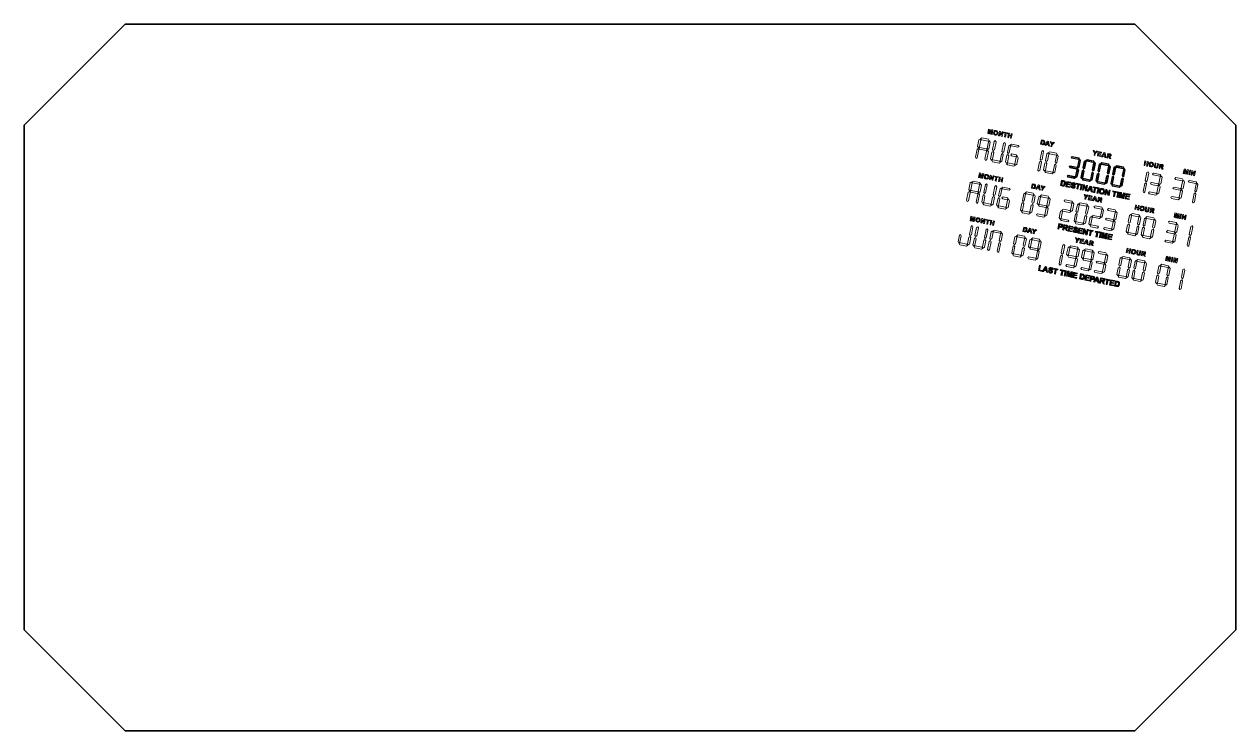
# Model space of a CAD drawing. Extents: x 6 to 143, y -103 to -23.
import ezdxf

# ---------------------------------------------------------------- set-up
doc = ezdxf.new("R2010")
doc.units = 0
doc.header["$MEASUREMENT"] = 0
doc.layers.add('EdgeTop', color=7, linetype='Continuous', lineweight=0)
doc.layers.add('Panel-path-fill', color=7, linetype='Continuous', lineweight=0)

# ---------------------------------------------------------------- blocks, each defined once
blk = doc.blocks.new('Block_0')
at = {"layer": 'Panel-path-fill', "color": 250, "lineweight": 9, "true_color": 0x231f20}
for points in [[(113.39, -37.92), (113.39, -37.92), (113.57, -37.02), (113.57, -37.02), (113.57, -37.02), (113.7, -36.93), (113.7, -36.93), (113.7, -36.93), (113.78, -37.06), (113.78, -37.06), (113.78, -37.06), (113.6, -37.97), (113.6, -37.97), (113.6, -37.97), (113.47, -38.05), (113.47, -38.05), (113.47, -38.05), (113.39, -37.92), (113.39, -37.92)], [(113.64, -36.7), (113.64, -36.7), (113.79, -35.95), (113.79, -35.95), (113.79, -35.95), (113.92, -35.86), (113.92, -35.86), (113.92, -35.86), (114, -35.99), (114, -35.99), (114, -35.99), (113.85, -36.74), (113.85, -36.74), (113.85, -36.74), (113.72, -36.82), (113.72, -36.82), (113.72, -36.82), (113.64, -36.7), (113.64, -36.7)], [(113.76, -36.89), (113.76, -36.89), (113.89, -36.8), (113.89, -36.8), (113.89, -36.8), (114.64, -36.96), (114.64, -36.96), (114.64, -36.96), (114.73, -37.08), (114.73, -37.08), (114.73, -37.08), (114.6, -37.17), (114.6, -37.17), (114.6, -37.17), (113.85, -37.02), (113.85, -37.02), (113.85, -37.02), (113.76, -36.89), (113.76, -36.89)], [(113.98, -35.82), (113.98, -35.82), (114.11, -35.73), (114.11, -35.73), (114.11, -35.73), (114.86, -35.89), (114.86, -35.89), (114.86, -35.89), (114.94, -36.02), (114.94, -36.02), (114.94, -36.02), (114.82, -36.1), (114.82, -36.1), (114.82, -36.1), (114.07, -35.95), (114.07, -35.95), (114.07, -35.95), (113.98, -35.82), (113.98, -35.82)], [(114.71, -36.91), (114.71, -36.91), (114.86, -36.16), (114.86, -36.16), (114.86, -36.16), (114.99, -36.08), (114.99, -36.08), (114.99, -36.08), (115.07, -36.21), (115.07, -36.21), (115.07, -36.21), (114.92, -36.96), (114.92, -36.96), (114.92, -36.96), (114.79, -37.04), (114.79, -37.04), (114.79, -37.04), (114.71, -36.91), (114.71, -36.91)], [(115.32, -37.04), (115.32, -37.04), (115.51, -36.13), (115.51, -36.13), (115.51, -36.13), (115.64, -36.04), (115.64, -36.04), (115.64, -36.04), (115.72, -36.17), (115.72, -36.17), (115.72, -36.17), (115.54, -37.08), (115.54, -37.08), (115.54, -37.08), (115.41, -37.17), (115.41, -37.17), (115.41, -37.17), (115.32, -37.04), (115.32, -37.04)], [(116.39, -37.26), (116.39, -37.26), (116.58, -36.35), (116.58, -36.35), (116.58, -36.35), (116.71, -36.26), (116.71, -36.26), (116.71, -36.26), (116.79, -36.39), (116.79, -36.39), (116.79, -36.39), (116.61, -37.3), (116.61, -37.3), (116.61, -37.3), (116.48, -37.39), (116.48, -37.39), (116.48, -37.39), (116.39, -37.26), (116.39, -37.26)], [(117.01, -37.38), (117.01, -37.38), (117.16, -36.64), (117.16, -36.64), (117.16, -36.64), (117.29, -36.55), (117.29, -36.55), (117.29, -36.55), (117.37, -36.68), (117.37, -36.68), (117.37, -36.68), (117.22, -37.43), (117.22, -37.43), (117.22, -37.43), (117.09, -37.51), (117.09, -37.51), (117.09, -37.51), (117.01, -37.38), (117.01, -37.38)], [(117.36, -36.51), (117.36, -36.51), (117.48, -36.42), (117.48, -36.42), (117.48, -36.42), (118.23, -36.58), (118.23, -36.58), (118.23, -36.58), (118.32, -36.71), (118.32, -36.71), (118.32, -36.71), (118.19, -36.79), (118.19, -36.79), (118.19, -36.79), (117.44, -36.64), (117.44, -36.64), (117.44, -36.64), (117.36, -36.51), (117.36, -36.51)], [(114.45, -38.14), (114.45, -38.14), (114.64, -37.23), (114.64, -37.23), (114.64, -37.23), (114.77, -37.15), (114.77, -37.15), (114.77, -37.15), (114.85, -37.28), (114.85, -37.28), (114.85, -37.28), (114.67, -38.19), (114.67, -38.19), (114.67, -38.19), (114.54, -38.27), (114.54, -38.27), (114.54, -38.27), (114.45, -38.14), (114.45, -38.14)], [(115.1, -38.11), (115.1, -38.11), (115.26, -37.36), (115.26, -37.36), (115.26, -37.36), (115.39, -37.28), (115.39, -37.28), (115.39, -37.28), (115.47, -37.4), (115.47, -37.4), (115.47, -37.4), (115.32, -38.15), (115.32, -38.15), (115.32, -38.15), (115.19, -38.24), (115.19, -38.24), (115.19, -38.24), (115.1, -38.11), (115.1, -38.11)], [(115.23, -38.3), (115.23, -38.3), (115.36, -38.22), (115.36, -38.22), (115.36, -38.22), (116.11, -38.37), (116.11, -38.37), (116.11, -38.37), (116.19, -38.5), (116.19, -38.5), (116.19, -38.5), (116.07, -38.58), (116.07, -38.58), (116.07, -38.58), (115.32, -38.43), (115.32, -38.43), (115.32, -38.43), (115.23, -38.3), (115.23, -38.3)], [(116.17, -38.33), (116.17, -38.33), (116.33, -37.58), (116.33, -37.58), (116.33, -37.58), (116.46, -37.49), (116.46, -37.49), (116.46, -37.49), (116.54, -37.62), (116.54, -37.62), (116.54, -37.62), (116.39, -38.37), (116.39, -38.37), (116.39, -38.37), (116.26, -38.45), (116.26, -38.45), (116.26, -38.45), (116.17, -38.33), (116.17, -38.33)], [(116.79, -38.45), (116.79, -38.45), (116.94, -37.7), (116.94, -37.7), (116.94, -37.7), (117.07, -37.62), (117.07, -37.62), (117.07, -37.62), (117.16, -37.75), (117.16, -37.75), (117.16, -37.75), (117, -38.5), (117, -38.5), (117, -38.5), (116.88, -38.58), (116.88, -38.58), (116.88, -38.58), (116.79, -38.45), (116.79, -38.45)], [(117.39, -37.63), (117.39, -37.63), (117.51, -37.54), (117.51, -37.54), (117.51, -37.54), (118.01, -37.64), (118.01, -37.64), (118.01, -37.64), (118.1, -37.77), (118.1, -37.77), (118.1, -37.77), (117.97, -37.86), (117.97, -37.86), (117.97, -37.86), (117.47, -37.76), (117.47, -37.76), (117.47, -37.76), (117.39, -37.63), (117.39, -37.63)], [(117.86, -38.67), (117.86, -38.67), (118.01, -37.92), (118.01, -37.92), (118.01, -37.92), (118.14, -37.84), (118.14, -37.84), (118.14, -37.84), (118.23, -37.97), (118.23, -37.97), (118.23, -37.97), (118.07, -38.71), (118.07, -38.71), (118.07, -38.71), (117.94, -38.8), (117.94, -38.8), (117.94, -38.8), (117.86, -38.67), (117.86, -38.67)], [(120.46, -39.37), (120.46, -39.37), (120.65, -38.45), (120.65, -38.45), (120.65, -38.45), (120.78, -38.36), (120.78, -38.36), (120.78, -38.36), (120.86, -38.49), (120.86, -38.49), (120.86, -38.49), (120.67, -39.41), (120.67, -39.41), (120.67, -39.41), (120.54, -39.5), (120.54, -39.5), (120.54, -39.5), (120.46, -39.37), (120.46, -39.37)], [(120.71, -38.13), (120.71, -38.13), (120.9, -37.23), (120.9, -37.23), (120.9, -37.23), (121.02, -37.14), (121.02, -37.14), (121.02, -37.14), (121.11, -37.27), (121.11, -37.27), (121.11, -37.27), (120.93, -38.17), (120.93, -38.17), (120.93, -38.17), (120.8, -38.25), (120.8, -38.25), (120.8, -38.25), (120.71, -38.13), (120.71, -38.13)], [(121.33, -38.27), (121.33, -38.27), (121.48, -37.52), (121.48, -37.52), (121.48, -37.52), (121.61, -37.43), (121.61, -37.43), (121.61, -37.43), (121.69, -37.56), (121.69, -37.56), (121.69, -37.56), (121.54, -38.31), (121.54, -38.31), (121.54, -38.31), (121.41, -38.39), (121.41, -38.39), (121.41, -38.39), (121.33, -38.27), (121.33, -38.27)], [(121.67, -37.39), (121.67, -37.39), (121.8, -37.3), (121.8, -37.3), (121.8, -37.3), (122.55, -37.46), (122.55, -37.46), (122.55, -37.46), (122.63, -37.59), (122.63, -37.59), (122.63, -37.59), (122.51, -37.67), (122.51, -37.67), (122.51, -37.67), (121.76, -37.52), (121.76, -37.52), (121.76, -37.52), (121.67, -37.39), (121.67, -37.39)], [(122.4, -38.48), (122.4, -38.48), (122.55, -37.74), (122.55, -37.74), (122.55, -37.74), (122.68, -37.65), (122.68, -37.65), (122.68, -37.65), (122.76, -37.78), (122.76, -37.78), (122.76, -37.78), (122.61, -38.53), (122.61, -38.53), (122.61, -38.53), (122.48, -38.61), (122.48, -38.61), (122.48, -38.61), (122.4, -38.48), (122.4, -38.48)], [(124.21, -37.91), (124.21, -37.91), (124.33, -37.82), (124.33, -37.82), (124.33, -37.82), (125.08, -37.98), (125.08, -37.98), (125.08, -37.98), (125.17, -38.1), (125.17, -38.1), (125.17, -38.1), (125.04, -38.19), (125.04, -38.19), (125.04, -38.19), (124.29, -38.04), (124.29, -38.04), (124.29, -38.04), (124.21, -37.91), (124.21, -37.91)], [(124.93, -39), (124.93, -39), (125.08, -38.25), (125.08, -38.25), (125.08, -38.25), (125.21, -38.17), (125.21, -38.17), (125.21, -38.17), (125.29, -38.3), (125.29, -38.3), (125.29, -38.3), (125.14, -39.05), (125.14, -39.05), (125.14, -39.05), (125.01, -39.13), (125.01, -39.13), (125.01, -39.13), (124.93, -39), (124.93, -39)], [(125.55, -39.13), (125.55, -39.13), (125.7, -38.38), (125.7, -38.38), (125.7, -38.38), (125.83, -38.3), (125.83, -38.3), (125.83, -38.3), (125.91, -38.42), (125.91, -38.42), (125.91, -38.42), (125.76, -39.17), (125.76, -39.17), (125.76, -39.17), (125.63, -39.26), (125.63, -39.26), (125.63, -39.26), (125.55, -39.13), (125.55, -39.13)], [(125.89, -38.25), (125.89, -38.25), (126.02, -38.17), (126.02, -38.17), (126.02, -38.17), (126.77, -38.32), (126.77, -38.32), (126.77, -38.32), (126.85, -38.45), (126.85, -38.45), (126.85, -38.45), (126.73, -38.53), (126.73, -38.53), (126.73, -38.53), (125.98, -38.38), (125.98, -38.38), (125.98, -38.38), (125.89, -38.25), (125.89, -38.25)], [(116.92, -38.65), (116.92, -38.65), (117.05, -38.56), (117.05, -38.56), (117.05, -38.56), (117.79, -38.71), (117.79, -38.71), (117.79, -38.71), (117.88, -38.84), (117.88, -38.84), (117.88, -38.84), (117.75, -38.93), (117.75, -38.93), (117.75, -38.93), (117, -38.77), (117, -38.77), (117, -38.77), (116.92, -38.65), (116.92, -38.65)], [(121.11, -39.33), (121.11, -39.33), (121.26, -38.59), (121.26, -38.59), (121.26, -38.59), (121.39, -38.5), (121.39, -38.5), (121.39, -38.5), (121.47, -38.63), (121.47, -38.63), (121.47, -38.63), (121.32, -39.38), (121.32, -39.38), (121.32, -39.38), (121.19, -39.46), (121.19, -39.46), (121.19, -39.46), (121.11, -39.33), (121.11, -39.33)], [(121.24, -39.53), (121.24, -39.53), (121.36, -39.44), (121.36, -39.44), (121.36, -39.44), (122.11, -39.59), (122.11, -39.59), (122.11, -39.59), (122.2, -39.72), (122.2, -39.72), (122.2, -39.72), (122.07, -39.81), (122.07, -39.81), (122.07, -39.81), (121.32, -39.66), (121.32, -39.66), (121.32, -39.66), (121.24, -39.53), (121.24, -39.53)], [(122.18, -39.55), (122.18, -39.55), (122.33, -38.81), (122.33, -38.81), (122.33, -38.81), (122.46, -38.72), (122.46, -38.72), (122.46, -38.72), (122.54, -38.85), (122.54, -38.85), (122.54, -38.85), (122.39, -39.6), (122.39, -39.6), (122.39, -39.6), (122.26, -39.68), (122.26, -39.68), (122.26, -39.68), (122.18, -39.55), (122.18, -39.55)], [(123.99, -38.98), (123.99, -38.98), (124.11, -38.89), (124.11, -38.89), (124.11, -38.89), (124.86, -39.04), (124.86, -39.04), (124.86, -39.04), (124.95, -39.17), (124.95, -39.17), (124.95, -39.17), (124.82, -39.26), (124.82, -39.26), (124.82, -39.26), (124.07, -39.1), (124.07, -39.1), (124.07, -39.1), (123.99, -38.98), (123.99, -38.98)], [(124.71, -40.07), (124.71, -40.07), (124.86, -39.32), (124.86, -39.32), (124.86, -39.32), (124.99, -39.24), (124.99, -39.24), (124.99, -39.24), (125.08, -39.37), (125.08, -39.37), (125.08, -39.37), (124.92, -40.11), (124.92, -40.11), (124.92, -40.11), (124.79, -40.2), (124.79, -40.2), (124.79, -40.2), (124.71, -40.07), (124.71, -40.07)], [(125.33, -40.2), (125.33, -40.2), (125.48, -39.45), (125.48, -39.45), (125.48, -39.45), (125.61, -39.36), (125.61, -39.36), (125.61, -39.36), (125.69, -39.49), (125.69, -39.49), (125.69, -39.49), (125.54, -40.24), (125.54, -40.24), (125.54, -40.24), (125.41, -40.33), (125.41, -40.33), (125.41, -40.33), (125.33, -40.2), (125.33, -40.2)], [(126.4, -40.42), (126.4, -40.42), (126.55, -39.67), (126.55, -39.67), (126.55, -39.67), (126.68, -39.58), (126.68, -39.58), (126.68, -39.58), (126.76, -39.71), (126.76, -39.71), (126.76, -39.71), (126.61, -40.46), (126.61, -40.46), (126.61, -40.46), (126.48, -40.54), (126.48, -40.54), (126.48, -40.54), (126.4, -40.42), (126.4, -40.42)], [(126.62, -39.35), (126.62, -39.35), (126.77, -38.6), (126.77, -38.6), (126.77, -38.6), (126.9, -38.51), (126.9, -38.51), (126.9, -38.51), (126.98, -38.64), (126.98, -38.64), (126.98, -38.64), (126.83, -39.39), (126.83, -39.39), (126.83, -39.39), (126.7, -39.47), (126.7, -39.47), (126.7, -39.47), (126.62, -39.35), (126.62, -39.35)], [(127.01, -40.54), (127.01, -40.54), (127.17, -39.79), (127.17, -39.79), (127.17, -39.79), (127.3, -39.71), (127.3, -39.71), (127.3, -39.71), (127.38, -39.84), (127.38, -39.84), (127.38, -39.84), (127.23, -40.59), (127.23, -40.59), (127.23, -40.59), (127.1, -40.67), (127.1, -40.67), (127.1, -40.67), (127.01, -40.54), (127.01, -40.54)], [(127.23, -39.47), (127.23, -39.47), (127.39, -38.72), (127.39, -38.72), (127.39, -38.72), (127.51, -38.64), (127.51, -38.64), (127.51, -38.64), (127.6, -38.77), (127.6, -38.77), (127.6, -38.77), (127.45, -39.52), (127.45, -39.52), (127.45, -39.52), (127.32, -39.6), (127.32, -39.6), (127.32, -39.6), (127.23, -39.47), (127.23, -39.47)], [(127.58, -38.6), (127.58, -38.6), (127.71, -38.51), (127.71, -38.51), (127.71, -38.51), (128.46, -38.66), (128.46, -38.66), (128.46, -38.66), (128.54, -38.79), (128.54, -38.79), (128.54, -38.79), (128.41, -38.88), (128.41, -38.88), (128.41, -38.88), (127.66, -38.73), (127.66, -38.73), (127.66, -38.73), (127.58, -38.6), (127.58, -38.6)], [(128.3, -39.69), (128.3, -39.69), (128.45, -38.94), (128.45, -38.94), (128.45, -38.94), (128.58, -38.86), (128.58, -38.86), (128.58, -38.86), (128.67, -38.99), (128.67, -38.99), (128.67, -38.99), (128.52, -39.73), (128.52, -39.73), (128.52, -39.73), (128.39, -39.82), (128.39, -39.82), (128.39, -39.82), (128.3, -39.69), (128.3, -39.69)], [(128.92, -39.82), (128.92, -39.82), (129.07, -39.07), (129.07, -39.07), (129.07, -39.07), (129.2, -38.98), (129.2, -38.98), (129.2, -38.98), (129.28, -39.11), (129.28, -39.11), (129.28, -39.11), (129.13, -39.86), (129.13, -39.86), (129.13, -39.86), (129, -39.95), (129, -39.95), (129, -39.95), (128.92, -39.82), (128.92, -39.82)], [(129.27, -38.94), (129.27, -38.94), (129.39, -38.86), (129.39, -38.86), (129.39, -38.86), (130.14, -39.01), (130.14, -39.01), (130.14, -39.01), (130.23, -39.14), (130.23, -39.14), (130.23, -39.14), (130.1, -39.22), (130.1, -39.22), (130.1, -39.22), (129.35, -39.07), (129.35, -39.07), (129.35, -39.07), (129.27, -38.94), (129.27, -38.94)], [(129.99, -40.04), (129.99, -40.04), (130.14, -39.29), (130.14, -39.29), (130.14, -39.29), (130.27, -39.2), (130.27, -39.2), (130.27, -39.2), (130.35, -39.33), (130.35, -39.33), (130.35, -39.33), (130.2, -40.08), (130.2, -40.08), (130.2, -40.08), (130.07, -40.16), (130.07, -40.16), (130.07, -40.16), (129.99, -40.04), (129.99, -40.04)], [(132.62, -40.56), (132.62, -40.56), (132.8, -39.66), (132.8, -39.66), (132.8, -39.66), (132.93, -39.58), (132.93, -39.58), (132.93, -39.58), (133.02, -39.71), (133.02, -39.71), (133.02, -39.71), (132.83, -40.6), (132.83, -40.6), (132.83, -40.6), (132.71, -40.69), (132.71, -40.69), (132.71, -40.69), (132.62, -40.56), (132.62, -40.56)], [(133.42, -39.79), (133.42, -39.79), (133.55, -39.71), (133.55, -39.71), (133.55, -39.71), (134.3, -39.86), (134.3, -39.86), (134.3, -39.86), (134.38, -39.99), (134.38, -39.99), (134.38, -39.99), (134.25, -40.07), (134.25, -40.07), (134.25, -40.07), (133.51, -39.92), (133.51, -39.92), (133.51, -39.92), (133.42, -39.79), (133.42, -39.79)], [(112.64, -41.57), (112.64, -41.57), (112.79, -40.82), (112.79, -40.82), (112.79, -40.82), (112.92, -40.73), (112.92, -40.73), (112.92, -40.73), (113.01, -40.86), (113.01, -40.86), (113.01, -40.86), (112.85, -41.61), (112.85, -41.61), (112.85, -41.61), (112.73, -41.69), (112.73, -41.69), (112.73, -41.69), (112.64, -41.57), (112.64, -41.57)], [(112.99, -40.69), (112.99, -40.69), (113.12, -40.61), (113.12, -40.61), (113.12, -40.61), (113.86, -40.76), (113.86, -40.76), (113.86, -40.76), (113.95, -40.89), (113.95, -40.89), (113.95, -40.89), (113.82, -40.97), (113.82, -40.97), (113.82, -40.97), (113.07, -40.82), (113.07, -40.82), (113.07, -40.82), (112.99, -40.69), (112.99, -40.69)], [(113.71, -41.78), (113.71, -41.78), (113.86, -41.04), (113.86, -41.04), (113.86, -41.04), (113.99, -40.95), (113.99, -40.95), (113.99, -40.95), (114.08, -41.08), (114.08, -41.08), (114.08, -41.08), (113.92, -41.83), (113.92, -41.83), (113.92, -41.83), (113.8, -41.91), (113.8, -41.91), (113.8, -41.91), (113.71, -41.78), (113.71, -41.78)], [(114.33, -41.91), (114.33, -41.91), (114.51, -41), (114.51, -41), (114.51, -41), (114.64, -40.92), (114.64, -40.92), (114.64, -40.92), (114.73, -41.05), (114.73, -41.05), (114.73, -41.05), (114.54, -41.95), (114.54, -41.95), (114.54, -41.95), (114.41, -42.04), (114.41, -42.04), (114.41, -42.04), (114.33, -41.91), (114.33, -41.91)], [(115.4, -42.13), (115.4, -42.13), (115.58, -41.22), (115.58, -41.22), (115.58, -41.22), (115.71, -41.13), (115.71, -41.13), (115.71, -41.13), (115.8, -41.26), (115.8, -41.26), (115.8, -41.26), (115.61, -42.17), (115.61, -42.17), (115.61, -42.17), (115.48, -42.26), (115.48, -42.26), (115.48, -42.26), (115.4, -42.13), (115.4, -42.13)], [(123.77, -40.05), (123.77, -40.05), (123.9, -39.96), (123.9, -39.96), (123.9, -39.96), (124.64, -40.11), (124.64, -40.11), (124.64, -40.11), (124.73, -40.24), (124.73, -40.24), (124.73, -40.24), (124.6, -40.33), (124.6, -40.33), (124.6, -40.33), (123.85, -40.17), (123.85, -40.17), (123.85, -40.17), (123.77, -40.05), (123.77, -40.05)], [(125.46, -40.39), (125.46, -40.39), (125.58, -40.3), (125.58, -40.3), (125.58, -40.3), (126.33, -40.46), (126.33, -40.46), (126.33, -40.46), (126.42, -40.59), (126.42, -40.59), (126.42, -40.59), (126.29, -40.67), (126.29, -40.67), (126.29, -40.67), (125.54, -40.52), (125.54, -40.52), (125.54, -40.52), (125.46, -40.39), (125.46, -40.39)], [(127.14, -40.74), (127.14, -40.74), (127.27, -40.65), (127.27, -40.65), (127.27, -40.65), (128.02, -40.8), (128.02, -40.8), (128.02, -40.8), (128.1, -40.93), (128.1, -40.93), (128.1, -40.93), (127.97, -41.02), (127.97, -41.02), (127.97, -41.02), (127.23, -40.86), (127.23, -40.86), (127.23, -40.86), (127.14, -40.74), (127.14, -40.74)], [(128.08, -40.76), (128.08, -40.76), (128.24, -40.01), (128.24, -40.01), (128.24, -40.01), (128.36, -39.93), (128.36, -39.93), (128.36, -39.93), (128.45, -40.06), (128.45, -40.06), (128.45, -40.06), (128.3, -40.8), (128.3, -40.8), (128.3, -40.8), (128.17, -40.89), (128.17, -40.89), (128.17, -40.89), (128.08, -40.76), (128.08, -40.76)], [(128.7, -40.89), (128.7, -40.89), (128.85, -40.14), (128.85, -40.14), (128.85, -40.14), (128.98, -40.05), (128.98, -40.05), (128.98, -40.05), (129.07, -40.18), (129.07, -40.18), (129.07, -40.18), (128.91, -40.93), (128.91, -40.93), (128.91, -40.93), (128.78, -41.02), (128.78, -41.02), (128.78, -41.02), (128.7, -40.89), (128.7, -40.89)], [(128.83, -41.08), (128.83, -41.08), (128.96, -40.99), (128.96, -40.99), (128.96, -40.99), (129.7, -41.15), (129.7, -41.15), (129.7, -41.15), (129.79, -41.28), (129.79, -41.28), (129.79, -41.28), (129.66, -41.36), (129.66, -41.36), (129.66, -41.36), (128.91, -41.21), (128.91, -41.21), (128.91, -41.21), (128.83, -41.08), (128.83, -41.08)], [(129.77, -41.1), (129.77, -41.1), (129.92, -40.36), (129.92, -40.36), (129.92, -40.36), (130.05, -40.27), (130.05, -40.27), (130.05, -40.27), (130.14, -40.4), (130.14, -40.4), (130.14, -40.4), (129.98, -41.15), (129.98, -41.15), (129.98, -41.15), (129.85, -41.23), (129.85, -41.23), (129.85, -41.23), (129.77, -41.1), (129.77, -41.1)], [(132.37, -41.8), (132.37, -41.8), (132.56, -40.88), (132.56, -40.88), (132.56, -40.88), (132.68, -40.8), (132.68, -40.8), (132.68, -40.8), (132.77, -40.93), (132.77, -40.93), (132.77, -40.93), (132.58, -41.85), (132.58, -41.85), (132.58, -41.85), (132.45, -41.93), (132.45, -41.93), (132.45, -41.93), (132.37, -41.8), (132.37, -41.8)], [(133.2, -40.86), (133.2, -40.86), (133.33, -40.78), (133.33, -40.78), (133.33, -40.78), (134.08, -40.93), (134.08, -40.93), (134.08, -40.93), (134.16, -41.06), (134.16, -41.06), (134.16, -41.06), (134.04, -41.14), (134.04, -41.14), (134.04, -41.14), (133.29, -40.99), (133.29, -40.99), (133.29, -40.99), (133.2, -40.86), (133.2, -40.86)], [(133.93, -41.95), (133.93, -41.95), (134.08, -41.21), (134.08, -41.21), (134.08, -41.21), (134.21, -41.12), (134.21, -41.12), (134.21, -41.12), (134.29, -41.25), (134.29, -41.25), (134.29, -41.25), (134.14, -42), (134.14, -42), (134.14, -42), (134.01, -42.08), (134.01, -42.08), (134.01, -42.08), (133.93, -41.95), (133.93, -41.95)], [(134.14, -40.89), (134.14, -40.89), (134.3, -40.14), (134.3, -40.14), (134.3, -40.14), (134.43, -40.05), (134.43, -40.05), (134.43, -40.05), (134.51, -40.18), (134.51, -40.18), (134.51, -40.18), (134.36, -40.93), (134.36, -40.93), (134.36, -40.93), (134.23, -41.01), (134.23, -41.01), (134.23, -41.01), (134.14, -40.89), (134.14, -40.89)], [(135.96, -40.31), (135.96, -40.31), (136.08, -40.22), (136.08, -40.22), (136.08, -40.22), (136.83, -40.38), (136.83, -40.38), (136.83, -40.38), (136.92, -40.51), (136.92, -40.51), (136.92, -40.51), (136.79, -40.59), (136.79, -40.59), (136.79, -40.59), (136.04, -40.44), (136.04, -40.44), (136.04, -40.44), (135.96, -40.31), (135.96, -40.31)], [(136.68, -41.4), (136.68, -41.4), (136.83, -40.66), (136.83, -40.66), (136.83, -40.66), (136.96, -40.57), (136.96, -40.57), (136.96, -40.57), (137.04, -40.7), (137.04, -40.7), (137.04, -40.7), (136.89, -41.45), (136.89, -41.45), (136.89, -41.45), (136.76, -41.53), (136.76, -41.53), (136.76, -41.53), (136.68, -41.4), (136.68, -41.4)], [(137.48, -40.62), (137.48, -40.62), (137.61, -40.54), (137.61, -40.54), (137.61, -40.54), (138.36, -40.69), (138.36, -40.69), (138.36, -40.69), (138.44, -40.82), (138.44, -40.82), (138.44, -40.82), (138.32, -40.9), (138.32, -40.9), (138.32, -40.9), (137.57, -40.75), (137.57, -40.75), (137.57, -40.75), (137.48, -40.62), (137.48, -40.62)], [(138.21, -41.72), (138.21, -41.72), (138.36, -40.97), (138.36, -40.97), (138.36, -40.97), (138.49, -40.88), (138.49, -40.88), (138.49, -40.88), (138.57, -41.01), (138.57, -41.01), (138.57, -41.01), (138.42, -41.76), (138.42, -41.76), (138.42, -41.76), (138.29, -41.84), (138.29, -41.84), (138.29, -41.84), (138.21, -41.72), (138.21, -41.72)], [(112.39, -42.79), (112.39, -42.79), (112.58, -41.89), (112.58, -41.89), (112.58, -41.89), (112.7, -41.8), (112.7, -41.8), (112.7, -41.8), (112.79, -41.93), (112.79, -41.93), (112.79, -41.93), (112.6, -42.84), (112.6, -42.84), (112.6, -42.84), (112.47, -42.92), (112.47, -42.92), (112.47, -42.92), (112.39, -42.79), (112.39, -42.79)], [(112.77, -41.76), (112.77, -41.76), (112.9, -41.67), (112.9, -41.67), (112.9, -41.67), (113.65, -41.83), (113.65, -41.83), (113.65, -41.83), (113.73, -41.95), (113.73, -41.95), (113.73, -41.95), (113.6, -42.04), (113.6, -42.04), (113.6, -42.04), (112.85, -41.89), (112.85, -41.89), (112.85, -41.89), (112.77, -41.76), (112.77, -41.76)], [(113.46, -43.01), (113.46, -43.01), (113.65, -42.1), (113.65, -42.1), (113.65, -42.1), (113.77, -42.02), (113.77, -42.02), (113.77, -42.02), (113.86, -42.15), (113.86, -42.15), (113.86, -42.15), (113.67, -43.06), (113.67, -43.06), (113.67, -43.06), (113.54, -43.14), (113.54, -43.14), (113.54, -43.14), (113.46, -43.01), (113.46, -43.01)], [(114.11, -42.98), (114.11, -42.98), (114.26, -42.23), (114.26, -42.23), (114.26, -42.23), (114.39, -42.15), (114.39, -42.15), (114.39, -42.15), (114.47, -42.27), (114.47, -42.27), (114.47, -42.27), (114.32, -43.02), (114.32, -43.02), (114.32, -43.02), (114.19, -43.11), (114.19, -43.11), (114.19, -43.11), (114.11, -42.98), (114.11, -42.98)], [(115.18, -43.2), (115.18, -43.2), (115.33, -42.45), (115.33, -42.45), (115.33, -42.45), (115.46, -42.36), (115.46, -42.36), (115.46, -42.36), (115.54, -42.49), (115.54, -42.49), (115.54, -42.49), (115.39, -43.24), (115.39, -43.24), (115.39, -43.24), (115.26, -43.33), (115.26, -43.33), (115.26, -43.33), (115.18, -43.2), (115.18, -43.2)], [(115.79, -43.32), (115.79, -43.32), (115.95, -42.58), (115.95, -42.58), (115.95, -42.58), (116.08, -42.49), (116.08, -42.49), (116.08, -42.49), (116.16, -42.62), (116.16, -42.62), (116.16, -42.62), (116.01, -43.37), (116.01, -43.37), (116.01, -43.37), (115.88, -43.45), (115.88, -43.45), (115.88, -43.45), (115.79, -43.32), (115.79, -43.32)], [(116.01, -42.25), (116.01, -42.25), (116.17, -41.51), (116.17, -41.51), (116.17, -41.51), (116.29, -41.42), (116.29, -41.42), (116.29, -41.42), (116.38, -41.55), (116.38, -41.55), (116.38, -41.55), (116.23, -42.3), (116.23, -42.3), (116.23, -42.3), (116.1, -42.38), (116.1, -42.38), (116.1, -42.38), (116.01, -42.25), (116.01, -42.25)], [(116.36, -41.38), (116.36, -41.38), (116.49, -41.29), (116.49, -41.29), (116.49, -41.29), (117.24, -41.45), (117.24, -41.45), (117.24, -41.45), (117.32, -41.58), (117.32, -41.58), (117.32, -41.58), (117.19, -41.66), (117.19, -41.66), (117.19, -41.66), (116.44, -41.51), (116.44, -41.51), (116.44, -41.51), (116.36, -41.38), (116.36, -41.38)], [(116.39, -42.5), (116.39, -42.5), (116.52, -42.41), (116.52, -42.41), (116.52, -42.41), (117.02, -42.52), (117.02, -42.52), (117.02, -42.52), (117.1, -42.64), (117.1, -42.64), (117.1, -42.64), (116.97, -42.73), (116.97, -42.73), (116.97, -42.73), (116.48, -42.63), (116.48, -42.63), (116.48, -42.63), (116.39, -42.5), (116.39, -42.5)], [(118.71, -42.8), (118.71, -42.8), (118.86, -42.06), (118.86, -42.06), (118.86, -42.06), (118.99, -41.97), (118.99, -41.97), (118.99, -41.97), (119.07, -42.1), (119.07, -42.1), (119.07, -42.1), (118.92, -42.85), (118.92, -42.85), (118.92, -42.85), (118.79, -42.93), (118.79, -42.93), (118.79, -42.93), (118.71, -42.8), (118.71, -42.8)], [(119.05, -41.93), (119.05, -41.93), (119.18, -41.84), (119.18, -41.84), (119.18, -41.84), (119.93, -42), (119.93, -42), (119.93, -42), (120.01, -42.12), (120.01, -42.12), (120.01, -42.12), (119.89, -42.21), (119.89, -42.21), (119.89, -42.21), (119.14, -42.06), (119.14, -42.06), (119.14, -42.06), (119.05, -41.93), (119.05, -41.93)], [(119.78, -43.02), (119.78, -43.02), (119.93, -42.27), (119.93, -42.27), (119.93, -42.27), (120.06, -42.19), (120.06, -42.19), (120.06, -42.19), (120.14, -42.32), (120.14, -42.32), (120.14, -42.32), (119.99, -43.07), (119.99, -43.07), (119.99, -43.07), (119.86, -43.15), (119.86, -43.15), (119.86, -43.15), (119.78, -43.02), (119.78, -43.02)], [(120.39, -43.15), (120.39, -43.15), (120.55, -42.4), (120.55, -42.4), (120.55, -42.4), (120.67, -42.32), (120.67, -42.32), (120.67, -42.32), (120.76, -42.44), (120.76, -42.44), (120.76, -42.44), (120.61, -43.19), (120.61, -43.19), (120.61, -43.19), (120.48, -43.28), (120.48, -43.28), (120.48, -43.28), (120.39, -43.15), (120.39, -43.15)], [(120.74, -42.27), (120.74, -42.27), (120.87, -42.19), (120.87, -42.19), (120.87, -42.19), (121.62, -42.34), (121.62, -42.34), (121.62, -42.34), (121.7, -42.47), (121.7, -42.47), (121.7, -42.47), (121.57, -42.55), (121.57, -42.55), (121.57, -42.55), (120.82, -42.4), (120.82, -42.4), (120.82, -42.4), (120.74, -42.27), (120.74, -42.27)], [(132.98, -41.93), (132.98, -41.93), (133.11, -41.84), (133.11, -41.84), (133.11, -41.84), (133.86, -42), (133.86, -42), (133.86, -42), (133.95, -42.13), (133.95, -42.13), (133.95, -42.13), (133.82, -42.21), (133.82, -42.21), (133.82, -42.21), (133.07, -42.06), (133.07, -42.06), (133.07, -42.06), (132.98, -41.93), (132.98, -41.93)], [(135.52, -42.45), (135.52, -42.45), (135.65, -42.36), (135.65, -42.36), (135.65, -42.36), (136.4, -42.51), (136.4, -42.51), (136.4, -42.51), (136.48, -42.64), (136.48, -42.64), (136.48, -42.64), (136.35, -42.73), (136.35, -42.73), (136.35, -42.73), (135.6, -42.58), (135.6, -42.58), (135.6, -42.58), (135.52, -42.45), (135.52, -42.45)], [(135.74, -41.38), (135.74, -41.38), (135.87, -41.29), (135.87, -41.29), (135.87, -41.29), (136.61, -41.45), (136.61, -41.45), (136.61, -41.45), (136.7, -41.57), (136.7, -41.57), (136.7, -41.57), (136.57, -41.66), (136.57, -41.66), (136.57, -41.66), (135.82, -41.51), (135.82, -41.51), (135.82, -41.51), (135.74, -41.38), (135.74, -41.38)], [(136.46, -42.47), (136.46, -42.47), (136.61, -41.72), (136.61, -41.72), (136.61, -41.72), (136.74, -41.64), (136.74, -41.64), (136.74, -41.64), (136.83, -41.77), (136.83, -41.77), (136.83, -41.77), (136.67, -42.52), (136.67, -42.52), (136.67, -42.52), (136.54, -42.6), (136.54, -42.6), (136.54, -42.6), (136.46, -42.47), (136.46, -42.47)], [(137.95, -42.95), (137.95, -42.95), (138.14, -42.04), (138.14, -42.04), (138.14, -42.04), (138.27, -41.95), (138.27, -41.95), (138.27, -41.95), (138.35, -42.08), (138.35, -42.08), (138.35, -42.08), (138.17, -42.99), (138.17, -42.99), (138.17, -42.99), (138.04, -43.08), (138.04, -43.08), (138.04, -43.08), (137.95, -42.95), (137.95, -42.95)], [(114.24, -43.17), (114.24, -43.17), (114.37, -43.09), (114.37, -43.09), (114.37, -43.09), (115.11, -43.24), (115.11, -43.24), (115.11, -43.24), (115.2, -43.37), (115.2, -43.37), (115.2, -43.37), (115.07, -43.45), (115.07, -43.45), (115.07, -43.45), (114.32, -43.3), (114.32, -43.3), (114.32, -43.3), (114.24, -43.17), (114.24, -43.17)], [(115.92, -43.52), (115.92, -43.52), (116.05, -43.43), (116.05, -43.43), (116.05, -43.43), (116.8, -43.58), (116.8, -43.58), (116.8, -43.58), (116.88, -43.71), (116.88, -43.71), (116.88, -43.71), (116.76, -43.8), (116.76, -43.8), (116.76, -43.8), (116.01, -43.65), (116.01, -43.65), (116.01, -43.65), (115.92, -43.52), (115.92, -43.52)], [(116.86, -43.54), (116.86, -43.54), (117.02, -42.79), (117.02, -42.79), (117.02, -42.79), (117.15, -42.71), (117.15, -42.71), (117.15, -42.71), (117.23, -42.84), (117.23, -42.84), (117.23, -42.84), (117.08, -43.59), (117.08, -43.59), (117.08, -43.59), (116.95, -43.67), (116.95, -43.67), (116.95, -43.67), (116.86, -43.54), (116.86, -43.54)], [(118.49, -43.87), (118.49, -43.87), (118.64, -43.13), (118.64, -43.13), (118.64, -43.13), (118.77, -43.04), (118.77, -43.04), (118.77, -43.04), (118.85, -43.17), (118.85, -43.17), (118.85, -43.17), (118.7, -43.92), (118.7, -43.92), (118.7, -43.92), (118.57, -44), (118.57, -44), (118.57, -44), (118.49, -43.87), (118.49, -43.87)], [(119.56, -44.09), (119.56, -44.09), (119.71, -43.34), (119.71, -43.34), (119.71, -43.34), (119.84, -43.26), (119.84, -43.26), (119.84, -43.26), (119.92, -43.39), (119.92, -43.39), (119.92, -43.39), (119.77, -44.14), (119.77, -44.14), (119.77, -44.14), (119.64, -44.22), (119.64, -44.22), (119.64, -44.22), (119.56, -44.09), (119.56, -44.09)], [(120.52, -43.34), (120.52, -43.34), (120.65, -43.26), (120.65, -43.26), (120.65, -43.26), (121.4, -43.41), (121.4, -43.41), (121.4, -43.41), (121.48, -43.54), (121.48, -43.54), (121.48, -43.54), (121.35, -43.62), (121.35, -43.62), (121.35, -43.62), (120.61, -43.47), (120.61, -43.47), (120.61, -43.47), (120.52, -43.34), (120.52, -43.34)], [(121.24, -44.44), (121.24, -44.44), (121.4, -43.69), (121.4, -43.69), (121.4, -43.69), (121.53, -43.6), (121.53, -43.6), (121.53, -43.6), (121.61, -43.73), (121.61, -43.73), (121.61, -43.73), (121.46, -44.48), (121.46, -44.48), (121.46, -44.48), (121.33, -44.57), (121.33, -44.57), (121.33, -44.57), (121.24, -44.44), (121.24, -44.44)], [(121.46, -43.37), (121.46, -43.37), (121.62, -42.62), (121.62, -42.62), (121.62, -42.62), (121.74, -42.53), (121.74, -42.53), (121.74, -42.53), (121.83, -42.66), (121.83, -42.66), (121.83, -42.66), (121.68, -43.41), (121.68, -43.41), (121.68, -43.41), (121.55, -43.5), (121.55, -43.5), (121.55, -43.5), (121.46, -43.37), (121.46, -43.37)], [(123.21, -43.89), (123.21, -43.89), (123.34, -43.81), (123.34, -43.81), (123.34, -43.81), (124.09, -43.96), (124.09, -43.96), (124.09, -43.96), (124.18, -44.09), (124.18, -44.09), (124.18, -44.09), (124.05, -44.17), (124.05, -44.17), (124.05, -44.17), (123.3, -44.02), (123.3, -44.02), (123.3, -44.02), (123.21, -43.89), (123.21, -43.89)], [(123.43, -42.82), (123.43, -42.82), (123.56, -42.74), (123.56, -42.74), (123.56, -42.74), (124.31, -42.89), (124.31, -42.89), (124.31, -42.89), (124.39, -43.02), (124.39, -43.02), (124.39, -43.02), (124.27, -43.1), (124.27, -43.1), (124.27, -43.1), (123.52, -42.95), (123.52, -42.95), (123.52, -42.95), (123.43, -42.82), (123.43, -42.82)], [(124.16, -43.92), (124.16, -43.92), (124.31, -43.17), (124.31, -43.17), (124.31, -43.17), (124.44, -43.09), (124.44, -43.09), (124.44, -43.09), (124.52, -43.21), (124.52, -43.21), (124.52, -43.21), (124.37, -43.96), (124.37, -43.96), (124.37, -43.96), (124.24, -44.05), (124.24, -44.05), (124.24, -44.05), (124.16, -43.92), (124.16, -43.92)], [(124.77, -44.04), (124.77, -44.04), (124.93, -43.3), (124.93, -43.3), (124.93, -43.3), (125.05, -43.21), (125.05, -43.21), (125.05, -43.21), (125.14, -43.34), (125.14, -43.34), (125.14, -43.34), (124.99, -44.09), (124.99, -44.09), (124.99, -44.09), (124.86, -44.17), (124.86, -44.17), (124.86, -44.17), (124.77, -44.04), (124.77, -44.04)], [(125.12, -43.17), (125.12, -43.17), (125.25, -43.08), (125.25, -43.08), (125.25, -43.08), (125.99, -43.24), (125.99, -43.24), (125.99, -43.24), (126.08, -43.36), (126.08, -43.36), (126.08, -43.36), (125.95, -43.45), (125.95, -43.45), (125.95, -43.45), (125.2, -43.3), (125.2, -43.3), (125.2, -43.3), (125.12, -43.17), (125.12, -43.17)], [(125.84, -44.26), (125.84, -44.26), (125.99, -43.51), (125.99, -43.51), (125.99, -43.51), (126.12, -43.43), (126.12, -43.43), (126.12, -43.43), (126.21, -43.56), (126.21, -43.56), (126.21, -43.56), (126.05, -44.31), (126.05, -44.31), (126.05, -44.31), (125.93, -44.39), (125.93, -44.39), (125.93, -44.39), (125.84, -44.26), (125.84, -44.26)], [(126.8, -43.51), (126.8, -43.51), (126.93, -43.43), (126.93, -43.43), (126.93, -43.43), (127.68, -43.58), (127.68, -43.58), (127.68, -43.58), (127.77, -43.71), (127.77, -43.71), (127.77, -43.71), (127.64, -43.79), (127.64, -43.79), (127.64, -43.79), (126.89, -43.64), (126.89, -43.64), (126.89, -43.64), (126.8, -43.51), (126.8, -43.51)], [(127.53, -44.61), (127.53, -44.61), (127.68, -43.86), (127.68, -43.86), (127.68, -43.86), (127.81, -43.77), (127.81, -43.77), (127.81, -43.77), (127.89, -43.9), (127.89, -43.9), (127.89, -43.9), (127.74, -44.65), (127.74, -44.65), (127.74, -44.65), (127.61, -44.74), (127.61, -44.74), (127.61, -44.74), (127.53, -44.61), (127.53, -44.61)], [(128.33, -43.82), (128.33, -43.82), (128.46, -43.74), (128.46, -43.74), (128.46, -43.74), (129.21, -43.89), (129.21, -43.89), (129.21, -43.89), (129.29, -44.02), (129.29, -44.02), (129.29, -44.02), (129.16, -44.11), (129.16, -44.11), (129.16, -44.11), (128.42, -43.95), (128.42, -43.95), (128.42, -43.95), (128.33, -43.82), (128.33, -43.82)], [(118.62, -44.07), (118.62, -44.07), (118.74, -43.98), (118.74, -43.98), (118.74, -43.98), (119.49, -44.13), (119.49, -44.13), (119.49, -44.13), (119.58, -44.26), (119.58, -44.26), (119.58, -44.26), (119.45, -44.35), (119.45, -44.35), (119.45, -44.35), (118.7, -44.2), (118.7, -44.2), (118.7, -44.2), (118.62, -44.07), (118.62, -44.07)], [(120.3, -44.41), (120.3, -44.41), (120.43, -44.33), (120.43, -44.33), (120.43, -44.33), (121.18, -44.48), (121.18, -44.48), (121.18, -44.48), (121.26, -44.61), (121.26, -44.61), (121.26, -44.61), (121.14, -44.69), (121.14, -44.69), (121.14, -44.69), (120.39, -44.54), (120.39, -44.54), (120.39, -44.54), (120.3, -44.41), (120.3, -44.41)], [(122.87, -44.77), (122.87, -44.77), (123.02, -44.02), (123.02, -44.02), (123.02, -44.02), (123.15, -43.94), (123.15, -43.94), (123.15, -43.94), (123.23, -44.06), (123.23, -44.06), (123.23, -44.06), (123.08, -44.81), (123.08, -44.81), (123.08, -44.81), (122.95, -44.9), (122.95, -44.9), (122.95, -44.9), (122.87, -44.77), (122.87, -44.77)], [(123, -44.96), (123, -44.96), (123.12, -44.88), (123.12, -44.88), (123.12, -44.88), (123.87, -45.03), (123.87, -45.03), (123.87, -45.03), (123.96, -45.16), (123.96, -45.16), (123.96, -45.16), (123.83, -45.24), (123.83, -45.24), (123.83, -45.24), (123.08, -45.09), (123.08, -45.09), (123.08, -45.09), (123, -44.96), (123, -44.96)], [(124.55, -45.11), (124.55, -45.11), (124.71, -44.37), (124.71, -44.37), (124.71, -44.37), (124.84, -44.28), (124.84, -44.28), (124.84, -44.28), (124.92, -44.41), (124.92, -44.41), (124.92, -44.41), (124.77, -45.16), (124.77, -45.16), (124.77, -45.16), (124.64, -45.24), (124.64, -45.24), (124.64, -45.24), (124.55, -45.11), (124.55, -45.11)], [(124.68, -45.31), (124.68, -45.31), (124.81, -45.22), (124.81, -45.22), (124.81, -45.22), (125.56, -45.37), (125.56, -45.37), (125.56, -45.37), (125.64, -45.5), (125.64, -45.5), (125.64, -45.5), (125.51, -45.59), (125.51, -45.59), (125.51, -45.59), (124.77, -45.44), (124.77, -45.44), (124.77, -45.44), (124.68, -45.31), (124.68, -45.31)], [(125.62, -45.33), (125.62, -45.33), (125.78, -44.58), (125.78, -44.58), (125.78, -44.58), (125.9, -44.5), (125.9, -44.5), (125.9, -44.5), (125.99, -44.63), (125.99, -44.63), (125.99, -44.63), (125.84, -45.38), (125.84, -45.38), (125.84, -45.38), (125.71, -45.46), (125.71, -45.46), (125.71, -45.46), (125.62, -45.33), (125.62, -45.33)], [(126.24, -45.46), (126.24, -45.46), (126.39, -44.71), (126.39, -44.71), (126.39, -44.71), (126.52, -44.62), (126.52, -44.62), (126.52, -44.62), (126.61, -44.75), (126.61, -44.75), (126.61, -44.75), (126.45, -45.5), (126.45, -45.5), (126.45, -45.5), (126.32, -45.59), (126.32, -45.59), (126.32, -45.59), (126.24, -45.46), (126.24, -45.46)], [(126.59, -44.58), (126.59, -44.58), (126.71, -44.5), (126.71, -44.5), (126.71, -44.5), (127.46, -44.65), (127.46, -44.65), (127.46, -44.65), (127.55, -44.78), (127.55, -44.78), (127.55, -44.78), (127.42, -44.86), (127.42, -44.86), (127.42, -44.86), (126.67, -44.71), (126.67, -44.71), (126.67, -44.71), (126.59, -44.58), (126.59, -44.58)], [(128.11, -44.89), (128.11, -44.89), (128.24, -44.81), (128.24, -44.81), (128.24, -44.81), (128.99, -44.96), (128.99, -44.96), (128.99, -44.96), (129.07, -45.09), (129.07, -45.09), (129.07, -45.09), (128.94, -45.18), (128.94, -45.18), (128.94, -45.18), (128.2, -45.02), (128.2, -45.02), (128.2, -45.02), (128.11, -44.89), (128.11, -44.89)], [(128.83, -45.99), (128.83, -45.99), (128.99, -45.24), (128.99, -45.24), (128.99, -45.24), (129.12, -45.16), (129.12, -45.16), (129.12, -45.16), (129.2, -45.28), (129.2, -45.28), (129.2, -45.28), (129.05, -46.03), (129.05, -46.03), (129.05, -46.03), (128.92, -46.12), (128.92, -46.12), (128.92, -46.12), (128.83, -45.99), (128.83, -45.99)], [(129.05, -44.92), (129.05, -44.92), (129.21, -44.17), (129.21, -44.17), (129.21, -44.17), (129.33, -44.09), (129.33, -44.09), (129.33, -44.09), (129.42, -44.21), (129.42, -44.21), (129.42, -44.21), (129.27, -44.96), (129.27, -44.96), (129.27, -44.96), (129.14, -45.05), (129.14, -45.05), (129.14, -45.05), (129.05, -44.92), (129.05, -44.92)], [(130.68, -45.25), (130.68, -45.25), (130.83, -44.5), (130.83, -44.5), (130.83, -44.5), (130.96, -44.42), (130.96, -44.42), (130.96, -44.42), (131.04, -44.55), (131.04, -44.55), (131.04, -44.55), (130.89, -45.29), (130.89, -45.29), (130.89, -45.29), (130.76, -45.38), (130.76, -45.38), (130.76, -45.38), (130.68, -45.25), (130.68, -45.25)], [(131.03, -44.38), (131.03, -44.38), (131.15, -44.29), (131.15, -44.29), (131.15, -44.29), (131.9, -44.44), (131.9, -44.44), (131.9, -44.44), (131.99, -44.57), (131.99, -44.57), (131.99, -44.57), (131.86, -44.66), (131.86, -44.66), (131.86, -44.66), (131.11, -44.5), (131.11, -44.5), (131.11, -44.5), (131.03, -44.38), (131.03, -44.38)], [(131.75, -45.47), (131.75, -45.47), (131.9, -44.72), (131.9, -44.72), (131.9, -44.72), (132.03, -44.64), (132.03, -44.64), (132.03, -44.64), (132.11, -44.77), (132.11, -44.77), (132.11, -44.77), (131.96, -45.51), (131.96, -45.51), (131.96, -45.51), (131.83, -45.6), (131.83, -45.6), (131.83, -45.6), (131.75, -45.47), (131.75, -45.47)], [(132.36, -45.6), (132.36, -45.6), (132.52, -44.85), (132.52, -44.85), (132.52, -44.85), (132.65, -44.76), (132.65, -44.76), (132.65, -44.76), (132.73, -44.89), (132.73, -44.89), (132.73, -44.89), (132.58, -45.64), (132.58, -45.64), (132.58, -45.64), (132.45, -45.72), (132.45, -45.72), (132.45, -45.72), (132.36, -45.6), (132.36, -45.6)], [(132.71, -44.72), (132.71, -44.72), (132.84, -44.64), (132.84, -44.64), (132.84, -44.64), (133.59, -44.79), (133.59, -44.79), (133.59, -44.79), (133.67, -44.92), (133.67, -44.92), (133.67, -44.92), (133.54, -45), (133.54, -45), (133.54, -45), (132.8, -44.85), (132.8, -44.85), (132.8, -44.85), (132.71, -44.72), (132.71, -44.72)], [(133.43, -45.81), (133.43, -45.81), (133.59, -45.07), (133.59, -45.07), (133.59, -45.07), (133.72, -44.98), (133.72, -44.98), (133.72, -44.98), (133.8, -45.11), (133.8, -45.11), (133.8, -45.11), (133.65, -45.86), (133.65, -45.86), (133.65, -45.86), (133.52, -45.94), (133.52, -45.94), (133.52, -45.94), (133.43, -45.81), (133.43, -45.81)], [(135.24, -45.24), (135.24, -45.24), (135.37, -45.15), (135.37, -45.15), (135.37, -45.15), (136.12, -45.31), (136.12, -45.31), (136.12, -45.31), (136.2, -45.43), (136.2, -45.43), (136.2, -45.43), (136.08, -45.52), (136.08, -45.52), (136.08, -45.52), (135.33, -45.37), (135.33, -45.37), (135.33, -45.37), (135.24, -45.24), (135.24, -45.24)], [(112.72, -46.65), (112.72, -46.65), (112.9, -45.75), (112.9, -45.75), (112.9, -45.75), (113.03, -45.66), (113.03, -45.66), (113.03, -45.66), (113.11, -45.79), (113.11, -45.79), (113.11, -45.79), (112.93, -46.7), (112.93, -46.7), (112.93, -46.7), (112.8, -46.78), (112.8, -46.78), (112.8, -46.78), (112.72, -46.65), (112.72, -46.65)], [(113.33, -46.78), (113.33, -46.78), (113.52, -45.87), (113.52, -45.87), (113.52, -45.87), (113.65, -45.79), (113.65, -45.79), (113.65, -45.79), (113.73, -45.92), (113.73, -45.92), (113.73, -45.92), (113.55, -46.82), (113.55, -46.82), (113.55, -46.82), (113.42, -46.91), (113.42, -46.91), (113.42, -46.91), (113.33, -46.78), (113.33, -46.78)], [(114.4, -47), (114.4, -47), (114.59, -46.09), (114.59, -46.09), (114.59, -46.09), (114.72, -46.01), (114.72, -46.01), (114.72, -46.01), (114.8, -46.14), (114.8, -46.14), (114.8, -46.14), (114.61, -47.04), (114.61, -47.04), (114.61, -47.04), (114.49, -47.13), (114.49, -47.13), (114.49, -47.13), (114.4, -47), (114.4, -47)], [(115.02, -47.13), (115.02, -47.13), (115.17, -46.38), (115.17, -46.38), (115.17, -46.38), (115.3, -46.29), (115.3, -46.29), (115.3, -46.29), (115.38, -46.42), (115.38, -46.42), (115.38, -46.42), (115.23, -47.17), (115.23, -47.17), (115.23, -47.17), (115.1, -47.25), (115.1, -47.25), (115.1, -47.25), (115.02, -47.13), (115.02, -47.13)], [(115.36, -46.25), (115.36, -46.25), (115.49, -46.17), (115.49, -46.17), (115.49, -46.17), (116.24, -46.32), (116.24, -46.32), (116.24, -46.32), (116.33, -46.45), (116.33, -46.45), (116.33, -46.45), (116.2, -46.53), (116.2, -46.53), (116.2, -46.53), (115.45, -46.38), (115.45, -46.38), (115.45, -46.38), (115.36, -46.25), (115.36, -46.25)], [(116.09, -47.34), (116.09, -47.34), (116.24, -46.6), (116.24, -46.6), (116.24, -46.6), (116.37, -46.51), (116.37, -46.51), (116.37, -46.51), (116.45, -46.64), (116.45, -46.64), (116.45, -46.64), (116.3, -47.39), (116.3, -47.39), (116.3, -47.39), (116.17, -47.47), (116.17, -47.47), (116.17, -47.47), (116.09, -47.34), (116.09, -47.34)], [(126.37, -45.65), (126.37, -45.65), (126.5, -45.57), (126.5, -45.57), (126.5, -45.57), (127.24, -45.72), (127.24, -45.72), (127.24, -45.72), (127.33, -45.85), (127.33, -45.85), (127.33, -45.85), (127.2, -45.93), (127.2, -45.93), (127.2, -45.93), (126.45, -45.78), (126.45, -45.78), (126.45, -45.78), (126.37, -45.65), (126.37, -45.65)], [(127.89, -45.96), (127.89, -45.96), (128.02, -45.88), (128.02, -45.88), (128.02, -45.88), (128.77, -46.03), (128.77, -46.03), (128.77, -46.03), (128.85, -46.16), (128.85, -46.16), (128.85, -46.16), (128.73, -46.24), (128.73, -46.24), (128.73, -46.24), (127.98, -46.09), (127.98, -46.09), (127.98, -46.09), (127.89, -45.96), (127.89, -45.96)], [(130.46, -46.32), (130.46, -46.32), (130.61, -45.57), (130.61, -45.57), (130.61, -45.57), (130.74, -45.49), (130.74, -45.49), (130.74, -45.49), (130.83, -45.62), (130.83, -45.62), (130.83, -45.62), (130.67, -46.36), (130.67, -46.36), (130.67, -46.36), (130.54, -46.45), (130.54, -46.45), (130.54, -46.45), (130.46, -46.32), (130.46, -46.32)], [(130.59, -46.51), (130.59, -46.51), (130.72, -46.43), (130.72, -46.43), (130.72, -46.43), (131.46, -46.58), (131.46, -46.58), (131.46, -46.58), (131.55, -46.71), (131.55, -46.71), (131.55, -46.71), (131.42, -46.8), (131.42, -46.8), (131.42, -46.8), (130.67, -46.64), (130.67, -46.64), (130.67, -46.64), (130.59, -46.51), (130.59, -46.51)], [(131.53, -46.54), (131.53, -46.54), (131.68, -45.79), (131.68, -45.79), (131.68, -45.79), (131.81, -45.71), (131.81, -45.71), (131.81, -45.71), (131.9, -45.83), (131.9, -45.83), (131.9, -45.83), (131.74, -46.58), (131.74, -46.58), (131.74, -46.58), (131.61, -46.67), (131.61, -46.67), (131.61, -46.67), (131.53, -46.54), (131.53, -46.54)], [(132.15, -46.67), (132.15, -46.67), (132.3, -45.92), (132.3, -45.92), (132.3, -45.92), (132.43, -45.83), (132.43, -45.83), (132.43, -45.83), (132.51, -45.96), (132.51, -45.96), (132.51, -45.96), (132.36, -46.71), (132.36, -46.71), (132.36, -46.71), (132.23, -46.79), (132.23, -46.79), (132.23, -46.79), (132.15, -46.67), (132.15, -46.67)], [(133.22, -46.88), (133.22, -46.88), (133.37, -46.14), (133.37, -46.14), (133.37, -46.14), (133.5, -46.05), (133.5, -46.05), (133.5, -46.05), (133.58, -46.18), (133.58, -46.18), (133.58, -46.18), (133.43, -46.93), (133.43, -46.93), (133.43, -46.93), (133.3, -47.01), (133.3, -47.01), (133.3, -47.01), (133.22, -46.88), (133.22, -46.88)], [(135.03, -46.31), (135.03, -46.31), (135.15, -46.22), (135.15, -46.22), (135.15, -46.22), (135.9, -46.37), (135.9, -46.37), (135.9, -46.37), (135.99, -46.5), (135.99, -46.5), (135.99, -46.5), (135.86, -46.59), (135.86, -46.59), (135.86, -46.59), (135.11, -46.44), (135.11, -46.44), (135.11, -46.44), (135.03, -46.31), (135.03, -46.31)], [(135.75, -47.4), (135.75, -47.4), (135.9, -46.65), (135.9, -46.65), (135.9, -46.65), (136.03, -46.57), (136.03, -46.57), (136.03, -46.57), (136.11, -46.7), (136.11, -46.7), (136.11, -46.7), (135.96, -47.44), (135.96, -47.44), (135.96, -47.44), (135.83, -47.53), (135.83, -47.53), (135.83, -47.53), (135.75, -47.4), (135.75, -47.4)], [(135.97, -46.33), (135.97, -46.33), (136.12, -45.58), (136.12, -45.58), (136.12, -45.58), (136.25, -45.5), (136.25, -45.5), (136.25, -45.5), (136.33, -45.63), (136.33, -45.63), (136.33, -45.63), (136.18, -46.38), (136.18, -46.38), (136.18, -46.38), (136.05, -46.46), (136.05, -46.46), (136.05, -46.46), (135.97, -46.33), (135.97, -46.33)], [(137.59, -46.65), (137.59, -46.65), (137.78, -45.75), (137.78, -45.75), (137.78, -45.75), (137.91, -45.67), (137.91, -45.67), (137.91, -45.67), (137.99, -45.8), (137.99, -45.8), (137.99, -45.8), (137.81, -46.69), (137.81, -46.69), (137.81, -46.69), (137.68, -46.78), (137.68, -46.78), (137.68, -46.78), (137.59, -46.65), (137.59, -46.65)], [(111.43, -47.5), (111.43, -47.5), (111.58, -46.76), (111.58, -46.76), (111.58, -46.76), (111.71, -46.67), (111.71, -46.67), (111.71, -46.67), (111.79, -46.8), (111.79, -46.8), (111.79, -46.8), (111.64, -47.55), (111.64, -47.55), (111.64, -47.55), (111.51, -47.63), (111.51, -47.63), (111.51, -47.63), (111.43, -47.5), (111.43, -47.5)], [(111.56, -47.7), (111.56, -47.7), (111.68, -47.61), (111.68, -47.61), (111.68, -47.61), (112.43, -47.77), (112.43, -47.77), (112.43, -47.77), (112.52, -47.89), (112.52, -47.89), (112.52, -47.89), (112.39, -47.98), (112.39, -47.98), (112.39, -47.98), (111.64, -47.83), (111.64, -47.83), (111.64, -47.83), (111.56, -47.7), (111.56, -47.7)], [(112.5, -47.72), (112.5, -47.72), (112.65, -46.98), (112.65, -46.98), (112.65, -46.98), (112.78, -46.89), (112.78, -46.89), (112.78, -46.89), (112.86, -47.02), (112.86, -47.02), (112.86, -47.02), (112.71, -47.77), (112.71, -47.77), (112.71, -47.77), (112.58, -47.85), (112.58, -47.85), (112.58, -47.85), (112.5, -47.72), (112.5, -47.72)], [(113.11, -47.85), (113.11, -47.85), (113.27, -47.1), (113.27, -47.1), (113.27, -47.1), (113.39, -47.02), (113.39, -47.02), (113.39, -47.02), (113.48, -47.15), (113.48, -47.15), (113.48, -47.15), (113.33, -47.89), (113.33, -47.89), (113.33, -47.89), (113.2, -47.98), (113.2, -47.98), (113.2, -47.98), (113.11, -47.85), (113.11, -47.85)], [(113.24, -48.04), (113.24, -48.04), (113.37, -47.96), (113.37, -47.96), (113.37, -47.96), (114.12, -48.11), (114.12, -48.11), (114.12, -48.11), (114.2, -48.24), (114.2, -48.24), (114.2, -48.24), (114.07, -48.32), (114.07, -48.32), (114.07, -48.32), (113.33, -48.17), (113.33, -48.17), (113.33, -48.17), (113.24, -48.04), (113.24, -48.04)], [(114.18, -48.07), (114.18, -48.07), (114.34, -47.32), (114.34, -47.32), (114.34, -47.32), (114.46, -47.24), (114.46, -47.24), (114.46, -47.24), (114.55, -47.36), (114.55, -47.36), (114.55, -47.36), (114.4, -48.11), (114.4, -48.11), (114.4, -48.11), (114.27, -48.2), (114.27, -48.2), (114.27, -48.2), (114.18, -48.07), (114.18, -48.07)], [(114.77, -48.35), (114.77, -48.35), (114.95, -47.45), (114.95, -47.45), (114.95, -47.45), (115.08, -47.36), (115.08, -47.36), (115.08, -47.36), (115.17, -47.49), (115.17, -47.49), (115.17, -47.49), (114.98, -48.4), (114.98, -48.4), (114.98, -48.4), (114.85, -48.48), (114.85, -48.48), (114.85, -48.48), (114.77, -48.35), (114.77, -48.35)], [(115.84, -48.57), (115.84, -48.57), (116.02, -47.66), (116.02, -47.66), (116.02, -47.66), (116.15, -47.58), (116.15, -47.58), (116.15, -47.58), (116.24, -47.71), (116.24, -47.71), (116.24, -47.71), (116.05, -48.62), (116.05, -48.62), (116.05, -48.62), (115.92, -48.7), (115.92, -48.7), (115.92, -48.7), (115.84, -48.57), (115.84, -48.57)], [(117.49, -48.74), (117.49, -48.74), (117.65, -48), (117.65, -48), (117.65, -48), (117.77, -47.91), (117.77, -47.91), (117.77, -47.91), (117.86, -48.04), (117.86, -48.04), (117.86, -48.04), (117.71, -48.79), (117.71, -48.79), (117.71, -48.79), (117.58, -48.87), (117.58, -48.87), (117.58, -48.87), (117.49, -48.74), (117.49, -48.74)], [(117.71, -47.67), (117.71, -47.67), (117.86, -46.93), (117.86, -46.93), (117.86, -46.93), (117.99, -46.84), (117.99, -46.84), (117.99, -46.84), (118.08, -46.97), (118.08, -46.97), (118.08, -46.97), (117.92, -47.72), (117.92, -47.72), (117.92, -47.72), (117.8, -47.8), (117.8, -47.8), (117.8, -47.8), (117.71, -47.67), (117.71, -47.67)], [(118.06, -46.8), (118.06, -46.8), (118.19, -46.71), (118.19, -46.71), (118.19, -46.71), (118.93, -46.87), (118.93, -46.87), (118.93, -46.87), (119.02, -47), (119.02, -47), (119.02, -47), (118.89, -47.08), (118.89, -47.08), (118.89, -47.08), (118.14, -46.93), (118.14, -46.93), (118.14, -46.93), (118.06, -46.8), (118.06, -46.8)], [(118.78, -47.89), (118.78, -47.89), (118.93, -47.15), (118.93, -47.15), (118.93, -47.15), (119.06, -47.06), (119.06, -47.06), (119.06, -47.06), (119.15, -47.19), (119.15, -47.19), (119.15, -47.19), (118.99, -47.94), (118.99, -47.94), (118.99, -47.94), (118.87, -48.02), (118.87, -48.02), (118.87, -48.02), (118.78, -47.89), (118.78, -47.89)], [(119.4, -48.02), (119.4, -48.02), (119.55, -47.27), (119.55, -47.27), (119.55, -47.27), (119.68, -47.19), (119.68, -47.19), (119.68, -47.19), (119.76, -47.32), (119.76, -47.32), (119.76, -47.32), (119.61, -48.06), (119.61, -48.06), (119.61, -48.06), (119.48, -48.15), (119.48, -48.15), (119.48, -48.15), (119.4, -48.02), (119.4, -48.02)], [(119.74, -47.14), (119.74, -47.14), (119.87, -47.06), (119.87, -47.06), (119.87, -47.06), (120.62, -47.21), (120.62, -47.21), (120.62, -47.21), (120.71, -47.34), (120.71, -47.34), (120.71, -47.34), (120.58, -47.42), (120.58, -47.42), (120.58, -47.42), (119.83, -47.27), (119.83, -47.27), (119.83, -47.27), (119.74, -47.14), (119.74, -47.14)], [(120.47, -48.24), (120.47, -48.24), (120.62, -47.49), (120.62, -47.49), (120.62, -47.49), (120.75, -47.41), (120.75, -47.41), (120.75, -47.41), (120.83, -47.53), (120.83, -47.53), (120.83, -47.53), (120.68, -48.28), (120.68, -48.28), (120.68, -48.28), (120.55, -48.37), (120.55, -48.37), (120.55, -48.37), (120.47, -48.24), (120.47, -48.24)], [(123.1, -48.76), (123.1, -48.76), (123.28, -47.87), (123.28, -47.87), (123.28, -47.87), (123.41, -47.78), (123.41, -47.78), (123.41, -47.78), (123.5, -47.91), (123.5, -47.91), (123.5, -47.91), (123.31, -48.81), (123.31, -48.81), (123.31, -48.81), (123.19, -48.89), (123.19, -48.89), (123.19, -48.89), (123.1, -48.76), (123.1, -48.76)], [(124.06, -48.03), (124.06, -48.03), (124.19, -47.94), (124.19, -47.94), (124.19, -47.94), (124.94, -48.09), (124.94, -48.09), (124.94, -48.09), (125.02, -48.22), (125.02, -48.22), (125.02, -48.22), (124.89, -48.31), (124.89, -48.31), (124.89, -48.31), (124.15, -48.15), (124.15, -48.15), (124.15, -48.15), (124.06, -48.03), (124.06, -48.03)], [(132.27, -46.86), (132.27, -46.86), (132.4, -46.77), (132.4, -46.77), (132.4, -46.77), (133.15, -46.92), (133.15, -46.92), (133.15, -46.92), (133.24, -47.06), (133.24, -47.06), (133.24, -47.06), (133.11, -47.14), (133.11, -47.14), (133.11, -47.14), (132.36, -46.99), (132.36, -46.99), (132.36, -46.99), (132.27, -46.86), (132.27, -46.86)], [(134.81, -47.38), (134.81, -47.38), (134.94, -47.29), (134.94, -47.29), (134.94, -47.29), (135.68, -47.44), (135.68, -47.44), (135.68, -47.44), (135.77, -47.57), (135.77, -47.57), (135.77, -47.57), (135.64, -47.66), (135.64, -47.66), (135.64, -47.66), (134.89, -47.5), (134.89, -47.5), (134.89, -47.5), (134.81, -47.38), (134.81, -47.38)], [(137.34, -47.89), (137.34, -47.89), (137.53, -46.97), (137.53, -46.97), (137.53, -46.97), (137.66, -46.89), (137.66, -46.89), (137.66, -46.89), (137.74, -47.02), (137.74, -47.02), (137.74, -47.02), (137.55, -47.94), (137.55, -47.94), (137.55, -47.94), (137.43, -48.02), (137.43, -48.02), (137.43, -48.02), (137.34, -47.89), (137.34, -47.89)], [(117.62, -48.94), (117.62, -48.94), (117.75, -48.85), (117.75, -48.85), (117.75, -48.85), (118.5, -49), (118.5, -49), (118.5, -49), (118.58, -49.13), (118.58, -49.13), (118.58, -49.13), (118.45, -49.22), (118.45, -49.22), (118.45, -49.22), (117.71, -49.07), (117.71, -49.07), (117.71, -49.07), (117.62, -48.94), (117.62, -48.94)], [(118.56, -48.96), (118.56, -48.96), (118.72, -48.22), (118.72, -48.22), (118.72, -48.22), (118.84, -48.13), (118.84, -48.13), (118.84, -48.13), (118.93, -48.26), (118.93, -48.26), (118.93, -48.26), (118.78, -49.01), (118.78, -49.01), (118.78, -49.01), (118.65, -49.09), (118.65, -49.09), (118.65, -49.09), (118.56, -48.96), (118.56, -48.96)], [(119.31, -49.28), (119.31, -49.28), (119.44, -49.2), (119.44, -49.2), (119.44, -49.2), (120.18, -49.35), (120.18, -49.35), (120.18, -49.35), (120.27, -49.48), (120.27, -49.48), (120.27, -49.48), (120.14, -49.56), (120.14, -49.56), (120.14, -49.56), (119.39, -49.41), (119.39, -49.41), (119.39, -49.41), (119.31, -49.28), (119.31, -49.28)], [(119.53, -48.21), (119.53, -48.21), (119.65, -48.13), (119.65, -48.13), (119.65, -48.13), (120.4, -48.28), (120.4, -48.28), (120.4, -48.28), (120.49, -48.41), (120.49, -48.41), (120.49, -48.41), (120.36, -48.49), (120.36, -48.49), (120.36, -48.49), (119.61, -48.34), (119.61, -48.34), (119.61, -48.34), (119.53, -48.21), (119.53, -48.21)], [(120.25, -49.31), (120.25, -49.31), (120.4, -48.56), (120.4, -48.56), (120.4, -48.56), (120.53, -48.47), (120.53, -48.47), (120.53, -48.47), (120.61, -48.6), (120.61, -48.6), (120.61, -48.6), (120.46, -49.35), (120.46, -49.35), (120.46, -49.35), (120.33, -49.44), (120.33, -49.44), (120.33, -49.44), (120.25, -49.31), (120.25, -49.31)], [(122.85, -50.01), (122.85, -50.01), (123.03, -49.08), (123.03, -49.08), (123.03, -49.08), (123.16, -49), (123.16, -49), (123.16, -49), (123.25, -49.13), (123.25, -49.13), (123.25, -49.13), (123.06, -50.05), (123.06, -50.05), (123.06, -50.05), (122.93, -50.13), (122.93, -50.13), (122.93, -50.13), (122.85, -50.01), (122.85, -50.01)], [(123.71, -48.9), (123.71, -48.9), (123.87, -48.15), (123.87, -48.15), (123.87, -48.15), (124, -48.07), (124, -48.07), (124, -48.07), (124.08, -48.2), (124.08, -48.2), (124.08, -48.2), (123.93, -48.95), (123.93, -48.95), (123.93, -48.95), (123.8, -49.03), (123.8, -49.03), (123.8, -49.03), (123.71, -48.9), (123.71, -48.9)], [(123.84, -49.1), (123.84, -49.1), (123.97, -49.01), (123.97, -49.01), (123.97, -49.01), (124.72, -49.16), (124.72, -49.16), (124.72, -49.16), (124.8, -49.29), (124.8, -49.29), (124.8, -49.29), (124.68, -49.38), (124.68, -49.38), (124.68, -49.38), (123.93, -49.22), (123.93, -49.22), (123.93, -49.22), (123.84, -49.1), (123.84, -49.1)], [(124.57, -50.19), (124.57, -50.19), (124.72, -49.44), (124.72, -49.44), (124.72, -49.44), (124.85, -49.36), (124.85, -49.36), (124.85, -49.36), (124.93, -49.49), (124.93, -49.49), (124.93, -49.49), (124.78, -50.23), (124.78, -50.23), (124.78, -50.23), (124.65, -50.32), (124.65, -50.32), (124.65, -50.32), (124.57, -50.19), (124.57, -50.19)], [(124.78, -49.12), (124.78, -49.12), (124.94, -48.37), (124.94, -48.37), (124.94, -48.37), (125.07, -48.29), (125.07, -48.29), (125.07, -48.29), (125.15, -48.42), (125.15, -48.42), (125.15, -48.42), (125, -49.16), (125, -49.16), (125, -49.16), (124.87, -49.25), (124.87, -49.25), (124.87, -49.25), (124.78, -49.12), (124.78, -49.12)], [(125.4, -49.25), (125.4, -49.25), (125.55, -48.5), (125.55, -48.5), (125.55, -48.5), (125.68, -48.41), (125.68, -48.41), (125.68, -48.41), (125.77, -48.54), (125.77, -48.54), (125.77, -48.54), (125.61, -49.29), (125.61, -49.29), (125.61, -49.29), (125.49, -49.38), (125.49, -49.38), (125.49, -49.38), (125.4, -49.25), (125.4, -49.25)], [(125.53, -49.44), (125.53, -49.44), (125.66, -49.36), (125.66, -49.36), (125.66, -49.36), (126.4, -49.51), (126.4, -49.51), (126.4, -49.51), (126.49, -49.64), (126.49, -49.64), (126.49, -49.64), (126.36, -49.72), (126.36, -49.72), (126.36, -49.72), (125.61, -49.57), (125.61, -49.57), (125.61, -49.57), (125.53, -49.44), (125.53, -49.44)], [(125.75, -48.37), (125.75, -48.37), (125.88, -48.29), (125.88, -48.29), (125.88, -48.29), (126.62, -48.44), (126.62, -48.44), (126.62, -48.44), (126.71, -48.57), (126.71, -48.57), (126.71, -48.57), (126.58, -48.65), (126.58, -48.65), (126.58, -48.65), (125.83, -48.5), (125.83, -48.5), (125.83, -48.5), (125.75, -48.37), (125.75, -48.37)], [(126.47, -49.47), (126.47, -49.47), (126.62, -48.72), (126.62, -48.72), (126.62, -48.72), (126.75, -48.63), (126.75, -48.63), (126.75, -48.63), (126.84, -48.76), (126.84, -48.76), (126.84, -48.76), (126.68, -49.51), (126.68, -49.51), (126.68, -49.51), (126.55, -49.59), (126.55, -49.59), (126.55, -49.59), (126.47, -49.47), (126.47, -49.47)], [(127.27, -48.68), (127.27, -48.68), (127.4, -48.6), (127.4, -48.6), (127.4, -48.6), (128.15, -48.75), (128.15, -48.75), (128.15, -48.75), (128.23, -48.88), (128.23, -48.88), (128.23, -48.88), (128.11, -48.96), (128.11, -48.96), (128.11, -48.96), (127.36, -48.81), (127.36, -48.81), (127.36, -48.81), (127.27, -48.68), (127.27, -48.68)], [(128, -49.78), (128, -49.78), (128.15, -49.03), (128.15, -49.03), (128.15, -49.03), (128.28, -48.94), (128.28, -48.94), (128.28, -48.94), (128.36, -49.07), (128.36, -49.07), (128.36, -49.07), (128.21, -49.82), (128.21, -49.82), (128.21, -49.82), (128.08, -49.91), (128.08, -49.91), (128.08, -49.91), (128, -49.78), (128, -49.78)], [(129.62, -50.11), (129.62, -50.11), (129.77, -49.36), (129.77, -49.36), (129.77, -49.36), (129.9, -49.28), (129.9, -49.28), (129.9, -49.28), (129.99, -49.4), (129.99, -49.4), (129.99, -49.4), (129.83, -50.15), (129.83, -50.15), (129.83, -50.15), (129.71, -50.24), (129.71, -50.24), (129.71, -50.24), (129.62, -50.11), (129.62, -50.11)], [(129.97, -49.23), (129.97, -49.23), (130.1, -49.15), (130.1, -49.15), (130.1, -49.15), (130.84, -49.3), (130.84, -49.3), (130.84, -49.3), (130.93, -49.43), (130.93, -49.43), (130.93, -49.43), (130.8, -49.51), (130.8, -49.51), (130.8, -49.51), (130.05, -49.36), (130.05, -49.36), (130.05, -49.36), (129.97, -49.23), (129.97, -49.23)], [(123.62, -50.16), (123.62, -50.16), (123.75, -50.08), (123.75, -50.08), (123.75, -50.08), (124.5, -50.23), (124.5, -50.23), (124.5, -50.23), (124.58, -50.36), (124.58, -50.36), (124.58, -50.36), (124.46, -50.45), (124.46, -50.45), (124.46, -50.45), (123.71, -50.29), (123.71, -50.29), (123.71, -50.29), (123.62, -50.16), (123.62, -50.16)], [(125.31, -50.51), (125.31, -50.51), (125.44, -50.42), (125.44, -50.42), (125.44, -50.42), (126.19, -50.58), (126.19, -50.58), (126.19, -50.58), (126.27, -50.71), (126.27, -50.71), (126.27, -50.71), (126.14, -50.79), (126.14, -50.79), (126.14, -50.79), (125.39, -50.64), (125.39, -50.64), (125.39, -50.64), (125.31, -50.51), (125.31, -50.51)], [(126.25, -50.53), (126.25, -50.53), (126.4, -49.79), (126.4, -49.79), (126.4, -49.79), (126.53, -49.7), (126.53, -49.7), (126.53, -49.7), (126.62, -49.83), (126.62, -49.83), (126.62, -49.83), (126.46, -50.58), (126.46, -50.58), (126.46, -50.58), (126.34, -50.66), (126.34, -50.66), (126.34, -50.66), (126.25, -50.53), (126.25, -50.53)], [(126.84, -50.82), (126.84, -50.82), (126.96, -50.73), (126.96, -50.73), (126.96, -50.73), (127.71, -50.89), (127.71, -50.89), (127.71, -50.89), (127.8, -51.02), (127.8, -51.02), (127.8, -51.02), (127.67, -51.1), (127.67, -51.1), (127.67, -51.1), (126.92, -50.95), (126.92, -50.95), (126.92, -50.95), (126.84, -50.82), (126.84, -50.82)], [(127.05, -49.75), (127.05, -49.75), (127.18, -49.67), (127.18, -49.67), (127.18, -49.67), (127.93, -49.82), (127.93, -49.82), (127.93, -49.82), (128.02, -49.95), (128.02, -49.95), (128.02, -49.95), (127.89, -50.03), (127.89, -50.03), (127.89, -50.03), (127.14, -49.88), (127.14, -49.88), (127.14, -49.88), (127.05, -49.75), (127.05, -49.75)], [(127.78, -50.85), (127.78, -50.85), (127.93, -50.1), (127.93, -50.1), (127.93, -50.1), (128.06, -50.01), (128.06, -50.01), (128.06, -50.01), (128.14, -50.14), (128.14, -50.14), (128.14, -50.14), (127.99, -50.89), (127.99, -50.89), (127.99, -50.89), (127.86, -50.97), (127.86, -50.97), (127.86, -50.97), (127.78, -50.85), (127.78, -50.85)], [(129.4, -51.18), (129.4, -51.18), (129.56, -50.43), (129.56, -50.43), (129.56, -50.43), (129.68, -50.35), (129.68, -50.35), (129.68, -50.35), (129.77, -50.47), (129.77, -50.47), (129.77, -50.47), (129.62, -51.22), (129.62, -51.22), (129.62, -51.22), (129.49, -51.31), (129.49, -51.31), (129.49, -51.31), (129.4, -51.18), (129.4, -51.18)], [(130.47, -51.4), (130.47, -51.4), (130.62, -50.65), (130.62, -50.65), (130.62, -50.65), (130.75, -50.56), (130.75, -50.56), (130.75, -50.56), (130.84, -50.69), (130.84, -50.69), (130.84, -50.69), (130.68, -51.44), (130.68, -51.44), (130.68, -51.44), (130.56, -51.53), (130.56, -51.53), (130.56, -51.53), (130.47, -51.4), (130.47, -51.4)], [(130.69, -50.33), (130.69, -50.33), (130.84, -49.58), (130.84, -49.58), (130.84, -49.58), (130.97, -49.49), (130.97, -49.49), (130.97, -49.49), (131.06, -49.62), (131.06, -49.62), (131.06, -49.62), (130.9, -50.37), (130.9, -50.37), (130.9, -50.37), (130.78, -50.46), (130.78, -50.46), (130.78, -50.46), (130.69, -50.33), (130.69, -50.33)], [(131.09, -51.52), (131.09, -51.52), (131.24, -50.78), (131.24, -50.78), (131.24, -50.78), (131.37, -50.69), (131.37, -50.69), (131.37, -50.69), (131.45, -50.82), (131.45, -50.82), (131.45, -50.82), (131.3, -51.57), (131.3, -51.57), (131.3, -51.57), (131.17, -51.65), (131.17, -51.65), (131.17, -51.65), (131.09, -51.52), (131.09, -51.52)], [(131.31, -50.45), (131.31, -50.45), (131.46, -49.71), (131.46, -49.71), (131.46, -49.71), (131.59, -49.62), (131.59, -49.62), (131.59, -49.62), (131.67, -49.75), (131.67, -49.75), (131.67, -49.75), (131.52, -50.5), (131.52, -50.5), (131.52, -50.5), (131.39, -50.58), (131.39, -50.58), (131.39, -50.58), (131.31, -50.45), (131.31, -50.45)], [(131.65, -49.58), (131.65, -49.58), (131.78, -49.49), (131.78, -49.49), (131.78, -49.49), (132.53, -49.65), (132.53, -49.65), (132.53, -49.65), (132.61, -49.77), (132.61, -49.77), (132.61, -49.77), (132.49, -49.86), (132.49, -49.86), (132.49, -49.86), (131.74, -49.71), (131.74, -49.71), (131.74, -49.71), (131.65, -49.58), (131.65, -49.58)], [(132.38, -50.67), (132.38, -50.67), (132.53, -49.92), (132.53, -49.92), (132.53, -49.92), (132.66, -49.84), (132.66, -49.84), (132.66, -49.84), (132.74, -49.97), (132.74, -49.97), (132.74, -49.97), (132.59, -50.72), (132.59, -50.72), (132.59, -50.72), (132.46, -50.8), (132.46, -50.8), (132.46, -50.8), (132.38, -50.67), (132.38, -50.67)], [(134, -51), (134, -51), (134.15, -50.26), (134.15, -50.26), (134.15, -50.26), (134.28, -50.17), (134.28, -50.17), (134.28, -50.17), (134.37, -50.3), (134.37, -50.3), (134.37, -50.3), (134.21, -51.05), (134.21, -51.05), (134.21, -51.05), (134.09, -51.13), (134.09, -51.13), (134.09, -51.13), (134, -51), (134, -51)], [(134.35, -50.13), (134.35, -50.13), (134.48, -50.04), (134.48, -50.04), (134.48, -50.04), (135.22, -50.2), (135.22, -50.2), (135.22, -50.2), (135.31, -50.32), (135.31, -50.32), (135.31, -50.32), (135.18, -50.41), (135.18, -50.41), (135.18, -50.41), (134.43, -50.26), (134.43, -50.26), (134.43, -50.26), (134.35, -50.13), (134.35, -50.13)], [(135.07, -51.22), (135.07, -51.22), (135.22, -50.47), (135.22, -50.47), (135.22, -50.47), (135.35, -50.39), (135.35, -50.39), (135.35, -50.39), (135.44, -50.52), (135.44, -50.52), (135.44, -50.52), (135.28, -51.27), (135.28, -51.27), (135.28, -51.27), (135.15, -51.35), (135.15, -51.35), (135.15, -51.35), (135.07, -51.22), (135.07, -51.22)], [(136.7, -51.54), (136.7, -51.54), (136.88, -50.64), (136.88, -50.64), (136.88, -50.64), (137.01, -50.56), (137.01, -50.56), (137.01, -50.56), (137.09, -50.69), (137.09, -50.69), (137.09, -50.69), (136.91, -51.59), (136.91, -51.59), (136.91, -51.59), (136.78, -51.67), (136.78, -51.67), (136.78, -51.67), (136.7, -51.54), (136.7, -51.54)], [(129.53, -51.37), (129.53, -51.37), (129.66, -51.29), (129.66, -51.29), (129.66, -51.29), (130.41, -51.44), (130.41, -51.44), (130.41, -51.44), (130.49, -51.57), (130.49, -51.57), (130.49, -51.57), (130.36, -51.65), (130.36, -51.65), (130.36, -51.65), (129.61, -51.5), (129.61, -51.5), (129.61, -51.5), (129.53, -51.37), (129.53, -51.37)], [(131.22, -51.72), (131.22, -51.72), (131.35, -51.63), (131.35, -51.63), (131.35, -51.63), (132.09, -51.78), (132.09, -51.78), (132.09, -51.78), (132.18, -51.91), (132.18, -51.91), (132.18, -51.91), (132.05, -52), (132.05, -52), (132.05, -52), (131.3, -51.85), (131.3, -51.85), (131.3, -51.85), (131.22, -51.72), (131.22, -51.72)], [(132.16, -51.74), (132.16, -51.74), (132.31, -50.99), (132.31, -50.99), (132.31, -50.99), (132.44, -50.91), (132.44, -50.91), (132.44, -50.91), (132.52, -51.04), (132.52, -51.04), (132.52, -51.04), (132.37, -51.79), (132.37, -51.79), (132.37, -51.79), (132.24, -51.87), (132.24, -51.87), (132.24, -51.87), (132.16, -51.74), (132.16, -51.74)], [(133.78, -52.07), (133.78, -52.07), (133.93, -51.33), (133.93, -51.33), (133.93, -51.33), (134.06, -51.24), (134.06, -51.24), (134.06, -51.24), (134.15, -51.37), (134.15, -51.37), (134.15, -51.37), (133.99, -52.12), (133.99, -52.12), (133.99, -52.12), (133.87, -52.2), (133.87, -52.2), (133.87, -52.2), (133.78, -52.07), (133.78, -52.07)], [(134.85, -52.29), (134.85, -52.29), (135, -51.54), (135, -51.54), (135, -51.54), (135.13, -51.46), (135.13, -51.46), (135.13, -51.46), (135.22, -51.59), (135.22, -51.59), (135.22, -51.59), (135.06, -52.34), (135.06, -52.34), (135.06, -52.34), (134.94, -52.42), (134.94, -52.42), (134.94, -52.42), (134.85, -52.29), (134.85, -52.29)], [(136.44, -52.78), (136.44, -52.78), (136.63, -51.86), (136.63, -51.86), (136.63, -51.86), (136.76, -51.78), (136.76, -51.78), (136.76, -51.78), (136.84, -51.91), (136.84, -51.91), (136.84, -51.91), (136.66, -52.83), (136.66, -52.83), (136.66, -52.83), (136.53, -52.91), (136.53, -52.91), (136.53, -52.91), (136.44, -52.78), (136.44, -52.78)], [(133.91, -52.27), (133.91, -52.27), (134.04, -52.18), (134.04, -52.18), (134.04, -52.18), (134.79, -52.33), (134.79, -52.33), (134.79, -52.33), (134.87, -52.46), (134.87, -52.46), (134.87, -52.46), (134.74, -52.55), (134.74, -52.55), (134.74, -52.55), (133.99, -52.4), (133.99, -52.4), (133.99, -52.4), (133.91, -52.27), (133.91, -52.27)]]:
    blk.add_open_spline(points, degree=3, knots=[0, 0, 0, 0, 1, 1, 1, 2, 2, 2, 3, 3, 3, 4, 4, 4, 5, 5, 5, 6, 6, 6, 6], dxfattribs=at)
blk = doc.blocks.new('Block_1')
at = {"layer": 'Panel-path-fill', "color": 250, "lineweight": 5, "true_color": 0x231f20}
for points, knots in [([(123.13, -40.53), (123.13, -40.53), (123.36, -40.57), (123.36, -40.57), (123.41, -40.58), (123.44, -40.6), (123.47, -40.61), (123.5, -40.63), (123.53, -40.65), (123.55, -40.68), (123.57, -40.71), (123.58, -40.75), (123.58, -40.79), (123.59, -40.83), (123.59, -40.88), (123.58, -40.94), (123.57, -40.99), (123.55, -41.03), (123.53, -41.06), (123.51, -41.1), (123.48, -41.13), (123.44, -41.16), (123.42, -41.17), (123.39, -41.18), (123.35, -41.19), (123.32, -41.19), (123.28, -41.19), (123.24, -41.18), (123.24, -41.18), (123.01, -41.13), (123.01, -41.13), (123.01, -41.13), (123.13, -40.53), (123.13, -40.53)], [0, 0, 0, 0, 1, 1, 1, 2, 2, 2, 3, 3, 3, 4, 4, 4, 5, 5, 5, 6, 6, 6, 7, 7, 7, 8, 8, 8, 9, 9, 9, 10, 10, 10, 11, 11, 11, 11]), ([(123.23, -40.66), (123.23, -40.66), (123.15, -41.05), (123.15, -41.05), (123.15, -41.05), (123.24, -41.07), (123.24, -41.07), (123.28, -41.08), (123.3, -41.08), (123.32, -41.08), (123.34, -41.08), (123.36, -41.08), (123.37, -41.07), (123.39, -41.06), (123.4, -41.04), (123.42, -41.02), (123.43, -40.99), (123.44, -40.95), (123.45, -40.91), (123.46, -40.86), (123.46, -40.82), (123.46, -40.8), (123.46, -40.77), (123.45, -40.75), (123.44, -40.73), (123.43, -40.72), (123.41, -40.7), (123.39, -40.69), (123.37, -40.69), (123.34, -40.68), (123.29, -40.67), (123.29, -40.67), (123.23, -40.66), (123.23, -40.66)], [0, 0, 0, 0, 1, 1, 1, 2, 2, 2, 3, 3, 3, 4, 4, 4, 5, 5, 5, 6, 6, 6, 7, 7, 7, 8, 8, 8, 9, 9, 9, 10, 10, 10, 11, 11, 11, 11]), ([(123.62, -41.25), (123.62, -41.25), (123.74, -40.65), (123.74, -40.65), (123.74, -40.65), (124.19, -40.74), (124.19, -40.74), (124.19, -40.74), (124.17, -40.85), (124.17, -40.85), (124.17, -40.85), (123.84, -40.78), (123.84, -40.78), (123.84, -40.78), (123.81, -40.91), (123.81, -40.91), (123.81, -40.91), (124.12, -40.97), (124.12, -40.97), (124.12, -40.97), (124.1, -41.08), (124.1, -41.08), (124.1, -41.08), (123.79, -41.01), (123.79, -41.01), (123.79, -41.01), (123.76, -41.18), (123.76, -41.18), (123.76, -41.18), (124.1, -41.25), (124.1, -41.25), (124.1, -41.25), (124.08, -41.35), (124.08, -41.35), (124.08, -41.35), (123.62, -41.25), (123.62, -41.25)], [0, 0, 0, 0, 1, 1, 1, 2, 2, 2, 3, 3, 3, 4, 4, 4, 5, 5, 5, 6, 6, 6, 7, 7, 7, 8, 8, 8, 9, 9, 9, 10, 10, 10, 11, 11, 11, 12, 12, 12, 12]), ([(124.19, -41.17), (124.19, -41.17), (124.31, -41.18), (124.31, -41.18), (124.31, -41.22), (124.31, -41.25), (124.33, -41.28), (124.35, -41.3), (124.38, -41.31), (124.41, -41.32), (124.45, -41.33), (124.49, -41.33), (124.51, -41.31), (124.53, -41.3), (124.55, -41.29), (124.55, -41.26), (124.55, -41.25), (124.55, -41.24), (124.54, -41.22), (124.54, -41.21), (124.53, -41.2), (124.51, -41.19), (124.49, -41.18), (124.46, -41.17), (124.41, -41.14), (124.35, -41.11), (124.31, -41.08), (124.29, -41.06), (124.26, -41.01), (124.25, -40.97), (124.26, -40.92), (124.27, -40.89), (124.28, -40.87), (124.3, -40.84), (124.33, -40.82), (124.35, -40.8), (124.39, -40.8), (124.43, -40.79), (124.47, -40.79), (124.51, -40.8), (124.59, -40.82), (124.64, -40.84), (124.67, -40.88), (124.7, -40.93), (124.72, -40.97), (124.71, -41.03), (124.71, -41.03), (124.58, -41.01), (124.58, -41.01), (124.58, -40.98), (124.58, -40.95), (124.56, -40.94), (124.55, -40.92), (124.53, -40.91), (124.49, -40.9), (124.46, -40.89), (124.43, -40.89), (124.4, -40.91), (124.39, -40.91), (124.38, -40.92), (124.38, -40.94), (124.37, -40.95), (124.38, -40.97), (124.39, -40.98), (124.4, -40.99), (124.43, -41.02), (124.49, -41.04), (124.55, -41.07), (124.59, -41.09), (124.61, -41.11), (124.64, -41.13), (124.66, -41.16), (124.67, -41.19), (124.68, -41.22), (124.68, -41.25), (124.67, -41.29), (124.66, -41.32), (124.65, -41.35), (124.62, -41.38), (124.6, -41.4), (124.57, -41.42), (124.53, -41.43), (124.49, -41.44), (124.44, -41.43), (124.39, -41.42), (124.32, -41.41), (124.26, -41.38), (124.23, -41.34), (124.2, -41.29), (124.18, -41.24), (124.19, -41.17)], [0, 0, 0, 0, 1, 1, 1, 2, 2, 2, 3, 3, 3, 4, 4, 4, 5, 5, 5, 6, 6, 6, 7, 7, 7, 8, 8, 8, 9, 9, 9, 10, 10, 10, 11, 11, 11, 12, 12, 12, 13, 13, 13, 14, 14, 14, 15, 15, 15, 16, 16, 16, 17, 17, 17, 18, 18, 18, 19, 19, 19, 20, 20, 20, 21, 21, 21, 22, 22, 22, 23, 23, 23, 24, 24, 24, 25, 25, 25, 26, 26, 26, 27, 27, 27, 28, 28, 28, 29, 29, 29, 30, 30, 30, 30]), ([(124.87, -41.51), (124.87, -41.51), (124.98, -41.01), (124.98, -41.01), (124.98, -41.01), (124.8, -40.98), (124.8, -40.98), (124.8, -40.98), (124.82, -40.87), (124.82, -40.87), (124.82, -40.87), (125.3, -40.97), (125.3, -40.97), (125.3, -40.97), (125.27, -41.07), (125.27, -41.07), (125.27, -41.07), (125.1, -41.04), (125.1, -41.04), (125.1, -41.04), (124.99, -41.54), (124.99, -41.54), (124.99, -41.54), (124.87, -41.51), (124.87, -41.51)], [0, 0, 0, 0, 1, 1, 1, 2, 2, 2, 3, 3, 3, 4, 4, 4, 5, 5, 5, 6, 6, 6, 7, 7, 7, 8, 8, 8, 8]), ([(125.25, -41.59), (125.25, -41.59), (125.37, -40.99), (125.37, -40.99), (125.37, -40.99), (125.49, -41.01), (125.49, -41.01), (125.49, -41.01), (125.37, -41.61), (125.37, -41.61), (125.37, -41.61), (125.25, -41.59), (125.25, -41.59)], [0, 0, 0, 0, 1, 1, 1, 2, 2, 2, 3, 3, 3, 4, 4, 4, 4]), ([(125.49, -41.64), (125.49, -41.64), (125.61, -41.04), (125.61, -41.04), (125.61, -41.04), (125.73, -41.06), (125.73, -41.06), (125.73, -41.06), (125.89, -41.51), (125.89, -41.51), (125.89, -41.51), (125.97, -41.11), (125.97, -41.11), (125.97, -41.11), (126.09, -41.13), (126.09, -41.13), (126.09, -41.13), (125.96, -41.73), (125.96, -41.73), (125.96, -41.73), (125.84, -41.71), (125.84, -41.71), (125.84, -41.71), (125.68, -41.27), (125.68, -41.27), (125.68, -41.27), (125.6, -41.66), (125.6, -41.66), (125.6, -41.66), (125.49, -41.64), (125.49, -41.64)], [0, 0, 0, 0, 1, 1, 1, 2, 2, 2, 3, 3, 3, 4, 4, 4, 5, 5, 5, 6, 6, 6, 7, 7, 7, 8, 8, 8, 9, 9, 9, 10, 10, 10, 10]), ([(126.63, -41.87), (126.63, -41.87), (126.5, -41.84), (126.5, -41.84), (126.5, -41.84), (126.48, -41.7), (126.48, -41.7), (126.48, -41.7), (126.24, -41.65), (126.24, -41.65), (126.24, -41.65), (126.16, -41.77), (126.16, -41.77), (126.16, -41.77), (126.03, -41.75), (126.03, -41.75), (126.03, -41.75), (126.39, -41.19), (126.39, -41.19), (126.39, -41.19), (126.51, -41.22), (126.51, -41.22), (126.51, -41.22), (126.63, -41.87), (126.63, -41.87)], [0, 0, 0, 0, 1, 1, 1, 2, 2, 2, 3, 3, 3, 4, 4, 4, 5, 5, 5, 6, 6, 6, 7, 7, 7, 8, 8, 8, 8]), ([(126.46, -41.59), (126.46, -41.59), (126.42, -41.35), (126.42, -41.35), (126.42, -41.35), (126.29, -41.55), (126.29, -41.55), (126.29, -41.55), (126.46, -41.59), (126.46, -41.59)], [0, 0, 0, 0, 1, 1, 1, 2, 2, 2, 3, 3, 3, 3]), ([(126.77, -41.9), (126.77, -41.9), (126.87, -41.4), (126.87, -41.4), (126.87, -41.4), (126.69, -41.36), (126.69, -41.36), (126.69, -41.36), (126.71, -41.26), (126.71, -41.26), (126.71, -41.26), (127.19, -41.36), (127.19, -41.36), (127.19, -41.36), (127.17, -41.46), (127.17, -41.46), (127.17, -41.46), (126.99, -41.42), (126.99, -41.42), (126.99, -41.42), (126.89, -41.92), (126.89, -41.92), (126.89, -41.92), (126.77, -41.9), (126.77, -41.9)], [0, 0, 0, 0, 1, 1, 1, 2, 2, 2, 3, 3, 3, 4, 4, 4, 5, 5, 5, 6, 6, 6, 7, 7, 7, 8, 8, 8, 8]), ([(127.14, -41.98), (127.14, -41.98), (127.27, -41.37), (127.27, -41.37), (127.27, -41.37), (127.39, -41.4), (127.39, -41.4), (127.39, -41.4), (127.27, -42), (127.27, -42), (127.27, -42), (127.14, -41.98), (127.14, -41.98)], [0, 0, 0, 0, 1, 1, 1, 2, 2, 2, 3, 3, 3, 4, 4, 4, 4]), ([(127.42, -41.72), (127.43, -41.66), (127.45, -41.61), (127.48, -41.57), (127.5, -41.55), (127.52, -41.52), (127.55, -41.5), (127.58, -41.48), (127.61, -41.47), (127.64, -41.46), (127.68, -41.46), (127.72, -41.46), (127.77, -41.47), (127.86, -41.48), (127.93, -41.53), (127.97, -41.59), (128.01, -41.66), (128.02, -41.74), (128, -41.84), (127.98, -41.93), (127.94, -42.01), (127.88, -42.05), (127.81, -42.09), (127.73, -42.11), (127.65, -42.09), (127.56, -42.07), (127.49, -42.03), (127.45, -41.96), (127.41, -41.9), (127.4, -41.82), (127.42, -41.72)], [0, 0, 0, 0, 1, 1, 1, 2, 2, 2, 3, 3, 3, 4, 4, 4, 5, 5, 5, 6, 6, 6, 7, 7, 7, 8, 8, 8, 9, 9, 9, 10, 10, 10, 10]), ([(127.54, -41.74), (127.53, -41.81), (127.53, -41.87), (127.56, -41.91), (127.58, -41.95), (127.62, -41.97), (127.67, -41.98), (127.72, -41.99), (127.76, -41.99), (127.8, -41.96), (127.84, -41.93), (127.86, -41.88), (127.88, -41.81), (127.89, -41.74), (127.89, -41.69), (127.86, -41.65), (127.84, -41.61), (127.8, -41.58), (127.75, -41.57), (127.7, -41.56), (127.66, -41.57), (127.62, -41.6), (127.58, -41.63), (127.56, -41.67), (127.54, -41.74)], [0, 0, 0, 0, 1, 1, 1, 2, 2, 2, 3, 3, 3, 4, 4, 4, 5, 5, 5, 6, 6, 6, 7, 7, 7, 8, 8, 8, 8]), ([(128.04, -42.16), (128.04, -42.16), (128.16, -41.56), (128.16, -41.56), (128.16, -41.56), (128.28, -41.58), (128.28, -41.58), (128.28, -41.58), (128.44, -42.03), (128.44, -42.03), (128.44, -42.03), (128.52, -41.63), (128.52, -41.63), (128.52, -41.63), (128.64, -41.65), (128.64, -41.65), (128.64, -41.65), (128.51, -42.25), (128.51, -42.25), (128.51, -42.25), (128.39, -42.23), (128.39, -42.23), (128.39, -42.23), (128.23, -41.79), (128.23, -41.79), (128.23, -41.79), (128.15, -42.18), (128.15, -42.18), (128.15, -42.18), (128.04, -42.16), (128.04, -42.16)], [0, 0, 0, 0, 1, 1, 1, 2, 2, 2, 3, 3, 3, 4, 4, 4, 5, 5, 5, 6, 6, 6, 7, 7, 7, 8, 8, 8, 9, 9, 9, 10, 10, 10, 10]), ([(129.01, -42.36), (129.01, -42.36), (129.11, -41.86), (129.11, -41.86), (129.11, -41.86), (128.93, -41.82), (128.93, -41.82), (128.93, -41.82), (128.95, -41.72), (128.95, -41.72), (128.95, -41.72), (129.43, -41.82), (129.43, -41.82), (129.43, -41.82), (129.41, -41.92), (129.41, -41.92), (129.41, -41.92), (129.23, -41.88), (129.23, -41.88), (129.23, -41.88), (129.13, -42.38), (129.13, -42.38), (129.13, -42.38), (129.01, -42.36), (129.01, -42.36)], [0, 0, 0, 0, 1, 1, 1, 2, 2, 2, 3, 3, 3, 4, 4, 4, 5, 5, 5, 6, 6, 6, 7, 7, 7, 8, 8, 8, 8]), ([(129.38, -42.43), (129.38, -42.43), (129.51, -41.83), (129.51, -41.83), (129.51, -41.83), (129.63, -41.86), (129.63, -41.86), (129.63, -41.86), (129.5, -42.46), (129.5, -42.46), (129.5, -42.46), (129.38, -42.43), (129.38, -42.43)], [0, 0, 0, 0, 1, 1, 1, 2, 2, 2, 3, 3, 3, 4, 4, 4, 4]), ([(129.62, -42.48), (129.62, -42.48), (129.74, -41.88), (129.74, -41.88), (129.74, -41.88), (129.92, -41.92), (129.92, -41.92), (129.92, -41.92), (129.95, -42.35), (129.95, -42.35), (129.95, -42.35), (130.14, -41.96), (130.14, -41.96), (130.14, -41.96), (130.32, -42), (130.32, -42), (130.32, -42), (130.2, -42.6), (130.2, -42.6), (130.2, -42.6), (130.09, -42.58), (130.09, -42.58), (130.09, -42.58), (130.18, -42.1), (130.18, -42.1), (130.18, -42.1), (129.97, -42.55), (129.97, -42.55), (129.97, -42.55), (129.85, -42.53), (129.85, -42.53), (129.85, -42.53), (129.83, -42.03), (129.83, -42.03), (129.83, -42.03), (129.73, -42.5), (129.73, -42.5), (129.73, -42.5), (129.62, -42.48), (129.62, -42.48)], [0, 0, 0, 0, 1, 1, 1, 2, 2, 2, 3, 3, 3, 4, 4, 4, 5, 5, 5, 6, 6, 6, 7, 7, 7, 8, 8, 8, 9, 9, 9, 10, 10, 10, 11, 11, 11, 12, 12, 12, 13, 13, 13, 13]), ([(130.32, -42.62), (130.32, -42.62), (130.44, -42.02), (130.44, -42.02), (130.44, -42.02), (130.89, -42.11), (130.89, -42.11), (130.89, -42.11), (130.87, -42.22), (130.87, -42.22), (130.87, -42.22), (130.54, -42.15), (130.54, -42.15), (130.54, -42.15), (130.52, -42.28), (130.52, -42.28), (130.52, -42.28), (130.82, -42.34), (130.82, -42.34), (130.82, -42.34), (130.8, -42.45), (130.8, -42.45), (130.8, -42.45), (130.5, -42.38), (130.5, -42.38), (130.5, -42.38), (130.46, -42.55), (130.46, -42.55), (130.46, -42.55), (130.8, -42.62), (130.8, -42.62), (130.8, -42.62), (130.78, -42.72), (130.78, -42.72), (130.78, -42.72), (130.32, -42.62), (130.32, -42.62)], [0, 0, 0, 0, 1, 1, 1, 2, 2, 2, 3, 3, 3, 4, 4, 4, 5, 5, 5, 6, 6, 6, 7, 7, 7, 8, 8, 8, 9, 9, 9, 10, 10, 10, 11, 11, 11, 12, 12, 12, 12])]:
    blk.add_open_spline(points, degree=3, knots=knots, dxfattribs=at)
blk = doc.blocks.new('Block_2')
at = {"layer": 'Panel-path-fill', "color": 250, "lineweight": 5, "true_color": 0x231f20}
for points, knots in [([(122.7, -46.04), (122.7, -46.04), (122.82, -45.43), (122.82, -45.43), (122.82, -45.43), (123.02, -45.47), (123.02, -45.47), (123.09, -45.49), (123.14, -45.5), (123.16, -45.51), (123.19, -45.53), (123.22, -45.55), (123.23, -45.59), (123.25, -45.62), (123.26, -45.67), (123.25, -45.71), (123.24, -45.75), (123.22, -45.78), (123.21, -45.8), (123.19, -45.82), (123.17, -45.84), (123.14, -45.85), (123.12, -45.86), (123.1, -45.87), (123.07, -45.87), (123.04, -45.87), (123, -45.86), (122.95, -45.85), (122.95, -45.85), (122.87, -45.83), (122.87, -45.83), (122.87, -45.83), (122.82, -46.06), (122.82, -46.06), (122.82, -46.06), (122.7, -46.04), (122.7, -46.04)], [0, 0, 0, 0, 1, 1, 1, 2, 2, 2, 3, 3, 3, 4, 4, 4, 5, 5, 5, 6, 6, 6, 7, 7, 7, 8, 8, 8, 9, 9, 9, 10, 10, 10, 11, 11, 11, 12, 12, 12, 12]), ([(122.92, -45.56), (122.92, -45.56), (122.89, -45.73), (122.89, -45.73), (122.89, -45.73), (122.95, -45.74), (122.95, -45.74), (123, -45.75), (123.04, -45.76), (123.05, -45.76), (123.07, -45.75), (123.08, -45.74), (123.1, -45.73), (123.11, -45.72), (123.12, -45.71), (123.12, -45.69), (123.12, -45.67), (123.12, -45.65), (123.11, -45.63), (123.1, -45.61), (123.09, -45.6), (123.07, -45.59), (123.05, -45.59), (123.03, -45.58), (122.98, -45.57), (122.98, -45.57), (122.92, -45.56), (122.92, -45.56)], [0, 0, 0, 0, 1, 1, 1, 2, 2, 2, 3, 3, 3, 4, 4, 4, 5, 5, 5, 6, 6, 6, 7, 7, 7, 8, 8, 8, 9, 9, 9, 9]), ([(123.26, -46.15), (123.26, -46.15), (123.38, -45.55), (123.38, -45.55), (123.38, -45.55), (123.64, -45.6), (123.64, -45.6), (123.7, -45.61), (123.75, -45.63), (123.78, -45.65), (123.8, -45.66), (123.82, -45.69), (123.83, -45.72), (123.85, -45.75), (123.85, -45.78), (123.84, -45.82), (123.83, -45.86), (123.81, -45.9), (123.78, -45.92), (123.75, -45.95), (123.7, -45.96), (123.65, -45.95), (123.67, -45.97), (123.69, -45.99), (123.7, -46.02), (123.72, -46.04), (123.73, -46.08), (123.75, -46.13), (123.75, -46.13), (123.8, -46.26), (123.8, -46.26), (123.8, -46.26), (123.66, -46.23), (123.66, -46.23), (123.66, -46.23), (123.59, -46.08), (123.59, -46.08), (123.57, -46.03), (123.56, -46), (123.55, -45.98), (123.54, -45.97), (123.53, -45.95), (123.52, -45.95), (123.51, -45.94), (123.49, -45.93), (123.46, -45.93), (123.46, -45.93), (123.43, -45.92), (123.43, -45.92), (123.43, -45.92), (123.38, -46.17), (123.38, -46.17), (123.38, -46.17), (123.26, -46.15), (123.26, -46.15)], [0, 0, 0, 0, 1, 1, 1, 2, 2, 2, 3, 3, 3, 4, 4, 4, 5, 5, 5, 6, 6, 6, 7, 7, 7, 8, 8, 8, 9, 9, 9, 10, 10, 10, 11, 11, 11, 12, 12, 12, 13, 13, 13, 14, 14, 14, 15, 15, 15, 16, 16, 16, 17, 17, 17, 18, 18, 18, 18]), ([(123.45, -45.83), (123.45, -45.83), (123.54, -45.85), (123.54, -45.85), (123.6, -45.86), (123.64, -45.86), (123.65, -45.86), (123.67, -45.86), (123.68, -45.85), (123.69, -45.84), (123.7, -45.83), (123.71, -45.82), (123.71, -45.8), (123.72, -45.78), (123.72, -45.76), (123.71, -45.75), (123.7, -45.73), (123.69, -45.72), (123.67, -45.71), (123.66, -45.71), (123.63, -45.7), (123.58, -45.69), (123.58, -45.69), (123.48, -45.68), (123.48, -45.68), (123.48, -45.68), (123.45, -45.83), (123.45, -45.83)], [0, 0, 0, 0, 1, 1, 1, 2, 2, 2, 3, 3, 3, 4, 4, 4, 5, 5, 5, 6, 6, 6, 7, 7, 7, 8, 8, 8, 9, 9, 9, 9]), ([(123.87, -46.27), (123.87, -46.27), (123.99, -45.67), (123.99, -45.67), (123.99, -45.67), (124.43, -45.76), (124.43, -45.76), (124.43, -45.76), (124.41, -45.87), (124.41, -45.87), (124.41, -45.87), (124.09, -45.8), (124.09, -45.8), (124.09, -45.8), (124.06, -45.93), (124.06, -45.93), (124.06, -45.93), (124.36, -45.99), (124.36, -45.99), (124.36, -45.99), (124.34, -46.1), (124.34, -46.1), (124.34, -46.1), (124.04, -46.03), (124.04, -46.03), (124.04, -46.03), (124.01, -46.2), (124.01, -46.2), (124.01, -46.2), (124.34, -46.27), (124.34, -46.27), (124.34, -46.27), (124.32, -46.37), (124.32, -46.37), (124.32, -46.37), (123.87, -46.27), (123.87, -46.27)], [0, 0, 0, 0, 1, 1, 1, 2, 2, 2, 3, 3, 3, 4, 4, 4, 5, 5, 5, 6, 6, 6, 7, 7, 7, 8, 8, 8, 9, 9, 9, 10, 10, 10, 11, 11, 11, 12, 12, 12, 12]), ([(124.44, -46.19), (124.44, -46.19), (124.56, -46.2), (124.56, -46.2), (124.56, -46.24), (124.56, -46.27), (124.58, -46.3), (124.6, -46.32), (124.63, -46.33), (124.66, -46.34), (124.7, -46.35), (124.73, -46.35), (124.76, -46.33), (124.78, -46.32), (124.79, -46.3), (124.8, -46.28), (124.8, -46.27), (124.8, -46.26), (124.79, -46.24), (124.79, -46.23), (124.77, -46.22), (124.76, -46.21), (124.74, -46.2), (124.71, -46.19), (124.66, -46.16), (124.6, -46.13), (124.56, -46.1), (124.54, -46.07), (124.51, -46.03), (124.5, -45.99), (124.51, -45.94), (124.51, -45.91), (124.53, -45.89), (124.55, -45.86), (124.57, -45.84), (124.6, -45.82), (124.64, -45.82), (124.67, -45.81), (124.72, -45.81), (124.76, -45.82), (124.84, -45.84), (124.89, -45.86), (124.92, -45.9), (124.95, -45.95), (124.96, -45.99), (124.96, -46.05), (124.96, -46.05), (124.83, -46.03), (124.83, -46.03), (124.83, -46), (124.83, -45.97), (124.81, -45.96), (124.8, -45.94), (124.77, -45.93), (124.74, -45.92), (124.71, -45.91), (124.68, -45.91), (124.65, -45.92), (124.64, -45.93), (124.63, -45.94), (124.63, -45.96), (124.62, -45.97), (124.63, -45.99), (124.64, -46), (124.65, -46.01), (124.68, -46.04), (124.74, -46.06), (124.8, -46.09), (124.84, -46.11), (124.86, -46.13), (124.89, -46.15), (124.91, -46.18), (124.92, -46.21), (124.93, -46.24), (124.93, -46.27), (124.92, -46.31), (124.91, -46.34), (124.9, -46.37), (124.87, -46.4), (124.85, -46.42), (124.82, -46.44), (124.78, -46.45), (124.74, -46.46), (124.69, -46.45), (124.64, -46.44), (124.57, -46.43), (124.51, -46.4), (124.48, -46.35), (124.44, -46.31), (124.43, -46.26), (124.44, -46.19)], [0, 0, 0, 0, 1, 1, 1, 2, 2, 2, 3, 3, 3, 4, 4, 4, 5, 5, 5, 6, 6, 6, 7, 7, 7, 8, 8, 8, 9, 9, 9, 10, 10, 10, 11, 11, 11, 12, 12, 12, 13, 13, 13, 14, 14, 14, 15, 15, 15, 16, 16, 16, 17, 17, 17, 18, 18, 18, 19, 19, 19, 20, 20, 20, 21, 21, 21, 22, 22, 22, 23, 23, 23, 24, 24, 24, 25, 25, 25, 26, 26, 26, 27, 27, 27, 28, 28, 28, 29, 29, 29, 30, 30, 30, 30]), ([(124.99, -46.5), (124.99, -46.5), (125.11, -45.9), (125.11, -45.9), (125.11, -45.9), (125.55, -45.99), (125.55, -45.99), (125.55, -45.99), (125.53, -46.09), (125.53, -46.09), (125.53, -46.09), (125.21, -46.03), (125.21, -46.03), (125.21, -46.03), (125.18, -46.16), (125.18, -46.16), (125.18, -46.16), (125.48, -46.22), (125.48, -46.22), (125.48, -46.22), (125.46, -46.32), (125.46, -46.32), (125.46, -46.32), (125.16, -46.26), (125.16, -46.26), (125.16, -46.26), (125.13, -46.43), (125.13, -46.43), (125.13, -46.43), (125.46, -46.49), (125.46, -46.49), (125.46, -46.49), (125.44, -46.6), (125.44, -46.6), (125.44, -46.6), (124.99, -46.5), (124.99, -46.5)], [0, 0, 0, 0, 1, 1, 1, 2, 2, 2, 3, 3, 3, 4, 4, 4, 5, 5, 5, 6, 6, 6, 7, 7, 7, 8, 8, 8, 9, 9, 9, 10, 10, 10, 11, 11, 11, 12, 12, 12, 12]), ([(125.55, -46.62), (125.55, -46.62), (125.67, -46.02), (125.67, -46.02), (125.67, -46.02), (125.79, -46.04), (125.79, -46.04), (125.79, -46.04), (125.95, -46.49), (125.95, -46.49), (125.95, -46.49), (126.04, -46.09), (126.04, -46.09), (126.04, -46.09), (126.15, -46.11), (126.15, -46.11), (126.15, -46.11), (126.02, -46.71), (126.02, -46.71), (126.02, -46.71), (125.9, -46.69), (125.9, -46.69), (125.9, -46.69), (125.74, -46.25), (125.74, -46.25), (125.74, -46.25), (125.66, -46.64), (125.66, -46.64), (125.66, -46.64), (125.55, -46.62), (125.55, -46.62)], [0, 0, 0, 0, 1, 1, 1, 2, 2, 2, 3, 3, 3, 4, 4, 4, 5, 5, 5, 6, 6, 6, 7, 7, 7, 8, 8, 8, 9, 9, 9, 10, 10, 10, 10]), ([(126.29, -46.77), (126.29, -46.77), (126.39, -46.27), (126.39, -46.27), (126.39, -46.27), (126.21, -46.23), (126.21, -46.23), (126.21, -46.23), (126.23, -46.13), (126.23, -46.13), (126.23, -46.13), (126.71, -46.23), (126.71, -46.23), (126.71, -46.23), (126.69, -46.33), (126.69, -46.33), (126.69, -46.33), (126.51, -46.29), (126.51, -46.29), (126.51, -46.29), (126.41, -46.79), (126.41, -46.79), (126.41, -46.79), (126.29, -46.77), (126.29, -46.77)], [0, 0, 0, 0, 1, 1, 1, 2, 2, 2, 3, 3, 3, 4, 4, 4, 5, 5, 5, 6, 6, 6, 7, 7, 7, 8, 8, 8, 8]), ([(127.03, -46.92), (127.03, -46.92), (127.14, -46.42), (127.14, -46.42), (127.14, -46.42), (126.96, -46.39), (126.96, -46.39), (126.96, -46.39), (126.98, -46.28), (126.98, -46.28), (126.98, -46.28), (127.46, -46.38), (127.46, -46.38), (127.46, -46.38), (127.44, -46.48), (127.44, -46.48), (127.44, -46.48), (127.26, -46.45), (127.26, -46.45), (127.26, -46.45), (127.16, -46.95), (127.16, -46.95), (127.16, -46.95), (127.03, -46.92), (127.03, -46.92)], [0, 0, 0, 0, 1, 1, 1, 2, 2, 2, 3, 3, 3, 4, 4, 4, 5, 5, 5, 6, 6, 6, 7, 7, 7, 8, 8, 8, 8]), ([(127.41, -47), (127.41, -47), (127.53, -46.4), (127.53, -46.4), (127.53, -46.4), (127.65, -46.42), (127.65, -46.42), (127.65, -46.42), (127.53, -47.02), (127.53, -47.02), (127.53, -47.02), (127.41, -47), (127.41, -47)], [0, 0, 0, 0, 1, 1, 1, 2, 2, 2, 3, 3, 3, 4, 4, 4, 4]), ([(127.64, -47.05), (127.64, -47.05), (127.77, -46.44), (127.77, -46.44), (127.77, -46.44), (127.95, -46.48), (127.95, -46.48), (127.95, -46.48), (127.97, -46.91), (127.97, -46.91), (127.97, -46.91), (128.17, -46.53), (128.17, -46.53), (128.17, -46.53), (128.35, -46.56), (128.35, -46.56), (128.35, -46.56), (128.22, -47.16), (128.22, -47.16), (128.22, -47.16), (128.11, -47.14), (128.11, -47.14), (128.11, -47.14), (128.21, -46.67), (128.21, -46.67), (128.21, -46.67), (127.99, -47.12), (127.99, -47.12), (127.99, -47.12), (127.88, -47.09), (127.88, -47.09), (127.88, -47.09), (127.85, -46.6), (127.85, -46.6), (127.85, -46.6), (127.76, -47.07), (127.76, -47.07), (127.76, -47.07), (127.64, -47.05), (127.64, -47.05)], [0, 0, 0, 0, 1, 1, 1, 2, 2, 2, 3, 3, 3, 4, 4, 4, 5, 5, 5, 6, 6, 6, 7, 7, 7, 8, 8, 8, 9, 9, 9, 10, 10, 10, 11, 11, 11, 12, 12, 12, 13, 13, 13, 13]), ([(128.35, -47.19), (128.35, -47.19), (128.47, -46.59), (128.47, -46.59), (128.47, -46.59), (128.91, -46.68), (128.91, -46.68), (128.91, -46.68), (128.89, -46.78), (128.89, -46.78), (128.89, -46.78), (128.57, -46.71), (128.57, -46.71), (128.57, -46.71), (128.54, -46.85), (128.54, -46.85), (128.54, -46.85), (128.84, -46.91), (128.84, -46.91), (128.84, -46.91), (128.82, -47.01), (128.82, -47.01), (128.82, -47.01), (128.52, -46.95), (128.52, -46.95), (128.52, -46.95), (128.49, -47.11), (128.49, -47.11), (128.49, -47.11), (128.82, -47.18), (128.82, -47.18), (128.82, -47.18), (128.8, -47.28), (128.8, -47.28), (128.8, -47.28), (128.35, -47.19), (128.35, -47.19)], [0, 0, 0, 0, 1, 1, 1, 2, 2, 2, 3, 3, 3, 4, 4, 4, 5, 5, 5, 6, 6, 6, 7, 7, 7, 8, 8, 8, 9, 9, 9, 10, 10, 10, 11, 11, 11, 12, 12, 12, 12])]:
    blk.add_open_spline(points, degree=3, knots=knots, dxfattribs=at)
blk = doc.blocks.new('Block_3')
at = {"layer": 'Panel-path-fill', "color": 250, "lineweight": 5, "true_color": 0x231f20}
for points, knots in [([(120.51, -50.75), (120.51, -50.75), (120.63, -50.15), (120.63, -50.15), (120.63, -50.15), (120.75, -50.18), (120.75, -50.18), (120.75, -50.18), (120.65, -50.67), (120.65, -50.67), (120.65, -50.67), (120.95, -50.74), (120.95, -50.74), (120.95, -50.74), (120.93, -50.84), (120.93, -50.84), (120.93, -50.84), (120.51, -50.75), (120.51, -50.75)], [0, 0, 0, 0, 1, 1, 1, 2, 2, 2, 3, 3, 3, 4, 4, 4, 5, 5, 5, 6, 6, 6, 6]), ([(121.56, -50.97), (121.56, -50.97), (121.43, -50.94), (121.43, -50.94), (121.43, -50.94), (121.4, -50.79), (121.4, -50.79), (121.4, -50.79), (121.16, -50.74), (121.16, -50.74), (121.16, -50.74), (121.09, -50.87), (121.09, -50.87), (121.09, -50.87), (120.96, -50.84), (120.96, -50.84), (120.96, -50.84), (121.31, -50.29), (121.31, -50.29), (121.31, -50.29), (121.44, -50.31), (121.44, -50.31), (121.44, -50.31), (121.56, -50.97), (121.56, -50.97)], [0, 0, 0, 0, 1, 1, 1, 2, 2, 2, 3, 3, 3, 4, 4, 4, 5, 5, 5, 6, 6, 6, 7, 7, 7, 8, 8, 8, 8]), ([(121.39, -50.68), (121.39, -50.68), (121.35, -50.44), (121.35, -50.44), (121.35, -50.44), (121.22, -50.65), (121.22, -50.65), (121.22, -50.65), (121.39, -50.68), (121.39, -50.68)], [0, 0, 0, 0, 1, 1, 1, 2, 2, 2, 3, 3, 3, 3]), ([(121.63, -50.78), (121.63, -50.78), (121.75, -50.79), (121.75, -50.79), (121.75, -50.83), (121.76, -50.86), (121.78, -50.89), (121.8, -50.91), (121.82, -50.92), (121.86, -50.93), (121.9, -50.94), (121.93, -50.94), (121.96, -50.92), (121.98, -50.91), (121.99, -50.89), (122, -50.87), (122, -50.86), (122, -50.85), (121.99, -50.83), (121.99, -50.82), (121.97, -50.81), (121.95, -50.8), (121.94, -50.79), (121.91, -50.78), (121.86, -50.75), (121.8, -50.72), (121.76, -50.69), (121.74, -50.67), (121.71, -50.62), (121.7, -50.58), (121.71, -50.53), (121.71, -50.5), (121.73, -50.48), (121.75, -50.45), (121.77, -50.43), (121.8, -50.41), (121.84, -50.41), (121.87, -50.4), (121.91, -50.4), (121.96, -50.41), (122.04, -50.43), (122.09, -50.45), (122.12, -50.49), (122.15, -50.54), (122.16, -50.58), (122.15, -50.64), (122.15, -50.64), (122.03, -50.62), (122.03, -50.62), (122.03, -50.59), (122.03, -50.56), (122.01, -50.55), (122, -50.53), (121.97, -50.52), (121.94, -50.51), (121.9, -50.5), (121.87, -50.5), (121.85, -50.51), (121.84, -50.52), (121.83, -50.53), (121.82, -50.55), (121.82, -50.56), (121.82, -50.58), (121.83, -50.59), (121.85, -50.6), (121.88, -50.63), (121.94, -50.65), (121.99, -50.68), (122.03, -50.7), (122.06, -50.72), (122.09, -50.74), (122.1, -50.77), (122.11, -50.8), (122.12, -50.83), (122.13, -50.86), (122.12, -50.9), (122.11, -50.93), (122.1, -50.96), (122.07, -50.99), (122.04, -51.01), (122.01, -51.03), (121.97, -51.04), (121.94, -51.05), (121.89, -51.04), (121.84, -51.03), (121.76, -51.02), (121.71, -50.99), (121.68, -50.94), (121.64, -50.9), (121.63, -50.85), (121.63, -50.78)], [0, 0, 0, 0, 1, 1, 1, 2, 2, 2, 3, 3, 3, 4, 4, 4, 5, 5, 5, 6, 6, 6, 7, 7, 7, 8, 8, 8, 9, 9, 9, 10, 10, 10, 11, 11, 11, 12, 12, 12, 13, 13, 13, 14, 14, 14, 15, 15, 15, 16, 16, 16, 17, 17, 17, 18, 18, 18, 19, 19, 19, 20, 20, 20, 21, 21, 21, 22, 22, 22, 23, 23, 23, 24, 24, 24, 25, 25, 25, 26, 26, 26, 27, 27, 27, 28, 28, 28, 29, 29, 29, 30, 30, 30, 30]), ([(122.32, -51.12), (122.32, -51.12), (122.42, -50.62), (122.42, -50.62), (122.42, -50.62), (122.24, -50.58), (122.24, -50.58), (122.24, -50.58), (122.26, -50.48), (122.26, -50.48), (122.26, -50.48), (122.74, -50.58), (122.74, -50.58), (122.74, -50.58), (122.72, -50.68), (122.72, -50.68), (122.72, -50.68), (122.54, -50.65), (122.54, -50.65), (122.54, -50.65), (122.44, -51.15), (122.44, -51.15), (122.44, -51.15), (122.32, -51.12), (122.32, -51.12)], [0, 0, 0, 0, 1, 1, 1, 2, 2, 2, 3, 3, 3, 4, 4, 4, 5, 5, 5, 6, 6, 6, 7, 7, 7, 8, 8, 8, 8]), ([(123.07, -51.27), (123.07, -51.27), (123.17, -50.77), (123.17, -50.77), (123.17, -50.77), (122.99, -50.74), (122.99, -50.74), (122.99, -50.74), (123.01, -50.64), (123.01, -50.64), (123.01, -50.64), (123.49, -50.73), (123.49, -50.73), (123.49, -50.73), (123.47, -50.83), (123.47, -50.83), (123.47, -50.83), (123.29, -50.8), (123.29, -50.8), (123.29, -50.8), (123.19, -51.3), (123.19, -51.3), (123.19, -51.3), (123.07, -51.27), (123.07, -51.27)], [0, 0, 0, 0, 1, 1, 1, 2, 2, 2, 3, 3, 3, 4, 4, 4, 5, 5, 5, 6, 6, 6, 7, 7, 7, 8, 8, 8, 8]), ([(123.44, -51.35), (123.44, -51.35), (123.56, -50.75), (123.56, -50.75), (123.56, -50.75), (123.68, -50.77), (123.68, -50.77), (123.68, -50.77), (123.56, -51.37), (123.56, -51.37), (123.56, -51.37), (123.44, -51.35), (123.44, -51.35)], [0, 0, 0, 0, 1, 1, 1, 2, 2, 2, 3, 3, 3, 4, 4, 4, 4]), ([(123.68, -51.4), (123.68, -51.4), (123.8, -50.8), (123.8, -50.8), (123.8, -50.8), (123.98, -50.83), (123.98, -50.83), (123.98, -50.83), (124.01, -51.27), (124.01, -51.27), (124.01, -51.27), (124.2, -50.88), (124.2, -50.88), (124.2, -50.88), (124.38, -50.91), (124.38, -50.91), (124.38, -50.91), (124.26, -51.52), (124.26, -51.52), (124.26, -51.52), (124.14, -51.49), (124.14, -51.49), (124.14, -51.49), (124.24, -51.02), (124.24, -51.02), (124.24, -51.02), (124.02, -51.47), (124.02, -51.47), (124.02, -51.47), (123.91, -51.44), (123.91, -51.44), (123.91, -51.44), (123.89, -50.95), (123.89, -50.95), (123.89, -50.95), (123.79, -51.42), (123.79, -51.42), (123.79, -51.42), (123.68, -51.4), (123.68, -51.4)], [0, 0, 0, 0, 1, 1, 1, 2, 2, 2, 3, 3, 3, 4, 4, 4, 5, 5, 5, 6, 6, 6, 7, 7, 7, 8, 8, 8, 9, 9, 9, 10, 10, 10, 11, 11, 11, 12, 12, 12, 13, 13, 13, 13]), ([(124.38, -51.54), (124.38, -51.54), (124.5, -50.94), (124.5, -50.94), (124.5, -50.94), (124.95, -51.03), (124.95, -51.03), (124.95, -51.03), (124.92, -51.13), (124.92, -51.13), (124.92, -51.13), (124.6, -51.07), (124.6, -51.07), (124.6, -51.07), (124.57, -51.2), (124.57, -51.2), (124.57, -51.2), (124.88, -51.26), (124.88, -51.26), (124.88, -51.26), (124.85, -51.36), (124.85, -51.36), (124.85, -51.36), (124.55, -51.3), (124.55, -51.3), (124.55, -51.3), (124.52, -51.46), (124.52, -51.46), (124.52, -51.46), (124.85, -51.53), (124.85, -51.53), (124.85, -51.53), (124.83, -51.63), (124.83, -51.63), (124.83, -51.63), (124.38, -51.54), (124.38, -51.54)], [0, 0, 0, 0, 1, 1, 1, 2, 2, 2, 3, 3, 3, 4, 4, 4, 5, 5, 5, 6, 6, 6, 7, 7, 7, 8, 8, 8, 9, 9, 9, 10, 10, 10, 11, 11, 11, 12, 12, 12, 12]), ([(125.29, -51.1), (125.29, -51.1), (125.51, -51.15), (125.51, -51.15), (125.56, -51.16), (125.6, -51.17), (125.63, -51.18), (125.66, -51.2), (125.69, -51.22), (125.71, -51.26), (125.73, -51.29), (125.74, -51.32), (125.74, -51.36), (125.75, -51.41), (125.75, -51.45), (125.73, -51.51), (125.72, -51.56), (125.71, -51.6), (125.69, -51.64), (125.67, -51.68), (125.64, -51.71), (125.6, -51.73), (125.58, -51.74), (125.55, -51.75), (125.51, -51.76), (125.48, -51.76), (125.44, -51.76), (125.4, -51.75), (125.4, -51.75), (125.17, -51.7), (125.17, -51.7), (125.17, -51.7), (125.29, -51.1), (125.29, -51.1)], [0, 0, 0, 0, 1, 1, 1, 2, 2, 2, 3, 3, 3, 4, 4, 4, 5, 5, 5, 6, 6, 6, 7, 7, 7, 8, 8, 8, 9, 9, 9, 10, 10, 10, 11, 11, 11, 11]), ([(125.39, -51.23), (125.39, -51.23), (125.31, -51.63), (125.31, -51.63), (125.31, -51.63), (125.4, -51.64), (125.4, -51.64), (125.44, -51.65), (125.46, -51.65), (125.48, -51.65), (125.5, -51.65), (125.52, -51.65), (125.53, -51.64), (125.55, -51.63), (125.56, -51.61), (125.57, -51.59), (125.59, -51.56), (125.6, -51.53), (125.61, -51.48), (125.62, -51.43), (125.62, -51.4), (125.62, -51.37), (125.62, -51.34), (125.61, -51.32), (125.6, -51.31), (125.58, -51.29), (125.57, -51.27), (125.55, -51.27), (125.53, -51.26), (125.5, -51.25), (125.45, -51.24), (125.45, -51.24), (125.39, -51.23), (125.39, -51.23)], [0, 0, 0, 0, 1, 1, 1, 2, 2, 2, 3, 3, 3, 4, 4, 4, 5, 5, 5, 6, 6, 6, 7, 7, 7, 8, 8, 8, 9, 9, 9, 10, 10, 10, 11, 11, 11, 11]), ([(125.78, -51.83), (125.78, -51.83), (125.9, -51.23), (125.9, -51.23), (125.9, -51.23), (126.35, -51.32), (126.35, -51.32), (126.35, -51.32), (126.32, -51.42), (126.32, -51.42), (126.32, -51.42), (126, -51.35), (126, -51.35), (126, -51.35), (125.97, -51.49), (125.97, -51.49), (125.97, -51.49), (126.27, -51.55), (126.27, -51.55), (126.27, -51.55), (126.25, -51.65), (126.25, -51.65), (126.25, -51.65), (125.95, -51.59), (125.95, -51.59), (125.95, -51.59), (125.92, -51.75), (125.92, -51.75), (125.92, -51.75), (126.25, -51.82), (126.25, -51.82), (126.25, -51.82), (126.23, -51.92), (126.23, -51.92), (126.23, -51.92), (125.78, -51.83), (125.78, -51.83)], [0, 0, 0, 0, 1, 1, 1, 2, 2, 2, 3, 3, 3, 4, 4, 4, 5, 5, 5, 6, 6, 6, 7, 7, 7, 8, 8, 8, 9, 9, 9, 10, 10, 10, 11, 11, 11, 12, 12, 12, 12]), ([(126.34, -51.94), (126.34, -51.94), (126.46, -51.34), (126.46, -51.34), (126.46, -51.34), (126.65, -51.38), (126.65, -51.38), (126.73, -51.4), (126.78, -51.41), (126.8, -51.42), (126.83, -51.43), (126.85, -51.46), (126.87, -51.49), (126.89, -51.53), (126.89, -51.57), (126.88, -51.62), (126.87, -51.66), (126.86, -51.69), (126.84, -51.71), (126.82, -51.73), (126.8, -51.75), (126.78, -51.76), (126.76, -51.77), (126.73, -51.77), (126.71, -51.77), (126.68, -51.77), (126.64, -51.77), (126.58, -51.76), (126.58, -51.76), (126.5, -51.74), (126.5, -51.74), (126.5, -51.74), (126.46, -51.97), (126.46, -51.97), (126.46, -51.97), (126.34, -51.94), (126.34, -51.94)], [0, 0, 0, 0, 1, 1, 1, 2, 2, 2, 3, 3, 3, 4, 4, 4, 5, 5, 5, 6, 6, 6, 7, 7, 7, 8, 8, 8, 9, 9, 9, 10, 10, 10, 11, 11, 11, 12, 12, 12, 12]), ([(126.56, -51.47), (126.56, -51.47), (126.53, -51.64), (126.53, -51.64), (126.53, -51.64), (126.59, -51.65), (126.59, -51.65), (126.64, -51.66), (126.67, -51.66), (126.69, -51.66), (126.71, -51.66), (126.72, -51.65), (126.73, -51.64), (126.75, -51.63), (126.75, -51.61), (126.76, -51.6), (126.76, -51.57), (126.76, -51.55), (126.75, -51.54), (126.74, -51.52), (126.72, -51.51), (126.71, -51.5), (126.69, -51.49), (126.66, -51.49), (126.62, -51.48), (126.62, -51.48), (126.56, -51.47), (126.56, -51.47)], [0, 0, 0, 0, 1, 1, 1, 2, 2, 2, 3, 3, 3, 4, 4, 4, 5, 5, 5, 6, 6, 6, 7, 7, 7, 8, 8, 8, 9, 9, 9, 9]), ([(127.38, -52.15), (127.38, -52.15), (127.24, -52.13), (127.24, -52.13), (127.24, -52.13), (127.22, -51.98), (127.22, -51.98), (127.22, -51.98), (126.98, -51.93), (126.98, -51.93), (126.98, -51.93), (126.9, -52.06), (126.9, -52.06), (126.9, -52.06), (126.77, -52.03), (126.77, -52.03), (126.77, -52.03), (127.13, -51.48), (127.13, -51.48), (127.13, -51.48), (127.26, -51.5), (127.26, -51.5), (127.26, -51.5), (127.38, -52.15), (127.38, -52.15)], [0, 0, 0, 0, 1, 1, 1, 2, 2, 2, 3, 3, 3, 4, 4, 4, 5, 5, 5, 6, 6, 6, 7, 7, 7, 8, 8, 8, 8]), ([(127.2, -51.87), (127.2, -51.87), (127.16, -51.63), (127.16, -51.63), (127.16, -51.63), (127.04, -51.84), (127.04, -51.84), (127.04, -51.84), (127.2, -51.87), (127.2, -51.87)], [0, 0, 0, 0, 1, 1, 1, 2, 2, 2, 3, 3, 3, 3]), ([(127.44, -52.17), (127.44, -52.17), (127.56, -51.57), (127.56, -51.57), (127.56, -51.57), (127.82, -51.62), (127.82, -51.62), (127.88, -51.63), (127.93, -51.65), (127.96, -51.66), (127.98, -51.68), (128, -51.7), (128.01, -51.73), (128.03, -51.77), (128.03, -51.8), (128.02, -51.84), (128.01, -51.88), (127.99, -51.91), (127.96, -51.94), (127.93, -51.96), (127.88, -51.97), (127.83, -51.97), (127.85, -51.99), (127.87, -52.01), (127.88, -52.03), (127.9, -52.06), (127.91, -52.09), (127.93, -52.15), (127.93, -52.15), (127.98, -52.28), (127.98, -52.28), (127.98, -52.28), (127.84, -52.25), (127.84, -52.25), (127.84, -52.25), (127.78, -52.1), (127.78, -52.1), (127.75, -52.05), (127.74, -52.01), (127.73, -52), (127.72, -51.98), (127.71, -51.97), (127.7, -51.97), (127.69, -51.96), (127.67, -51.95), (127.64, -51.95), (127.64, -51.95), (127.61, -51.94), (127.61, -51.94), (127.61, -51.94), (127.56, -52.19), (127.56, -52.19), (127.56, -52.19), (127.44, -52.17), (127.44, -52.17)], [0, 0, 0, 0, 1, 1, 1, 2, 2, 2, 3, 3, 3, 4, 4, 4, 5, 5, 5, 6, 6, 6, 7, 7, 7, 8, 8, 8, 9, 9, 9, 10, 10, 10, 11, 11, 11, 12, 12, 12, 13, 13, 13, 14, 14, 14, 15, 15, 15, 16, 16, 16, 17, 17, 17, 18, 18, 18, 18]), ([(127.63, -51.84), (127.63, -51.84), (127.72, -51.86), (127.72, -51.86), (127.78, -51.88), (127.82, -51.88), (127.83, -51.88), (127.85, -51.88), (127.86, -51.87), (127.87, -51.86), (127.88, -51.85), (127.89, -51.84), (127.9, -51.82), (127.9, -51.8), (127.9, -51.78), (127.89, -51.77), (127.88, -51.75), (127.87, -51.74), (127.85, -51.73), (127.84, -51.73), (127.81, -51.72), (127.76, -51.71), (127.76, -51.71), (127.66, -51.69), (127.66, -51.69), (127.66, -51.69), (127.63, -51.84), (127.63, -51.84)], [0, 0, 0, 0, 1, 1, 1, 2, 2, 2, 3, 3, 3, 4, 4, 4, 5, 5, 5, 6, 6, 6, 7, 7, 7, 8, 8, 8, 9, 9, 9, 9]), ([(128.18, -52.32), (128.18, -52.32), (128.28, -51.82), (128.28, -51.82), (128.28, -51.82), (128.11, -51.78), (128.11, -51.78), (128.11, -51.78), (128.13, -51.68), (128.13, -51.68), (128.13, -51.68), (128.61, -51.78), (128.61, -51.78), (128.61, -51.78), (128.58, -51.88), (128.58, -51.88), (128.58, -51.88), (128.41, -51.84), (128.41, -51.84), (128.41, -51.84), (128.3, -52.34), (128.3, -52.34), (128.3, -52.34), (128.18, -52.32), (128.18, -52.32)], [0, 0, 0, 0, 1, 1, 1, 2, 2, 2, 3, 3, 3, 4, 4, 4, 5, 5, 5, 6, 6, 6, 7, 7, 7, 8, 8, 8, 8]), ([(128.56, -52.4), (128.56, -52.4), (128.68, -51.79), (128.68, -51.79), (128.68, -51.79), (129.13, -51.89), (129.13, -51.89), (129.13, -51.89), (129.11, -51.99), (129.11, -51.99), (129.11, -51.99), (128.78, -51.92), (128.78, -51.92), (128.78, -51.92), (128.76, -52.05), (128.76, -52.05), (128.76, -52.05), (129.06, -52.12), (129.06, -52.12), (129.06, -52.12), (129.04, -52.22), (129.04, -52.22), (129.04, -52.22), (128.74, -52.16), (128.74, -52.16), (128.74, -52.16), (128.7, -52.32), (128.7, -52.32), (128.7, -52.32), (129.04, -52.39), (129.04, -52.39), (129.04, -52.39), (129.02, -52.49), (129.02, -52.49), (129.02, -52.49), (128.56, -52.4), (128.56, -52.4)], [0, 0, 0, 0, 1, 1, 1, 2, 2, 2, 3, 3, 3, 4, 4, 4, 5, 5, 5, 6, 6, 6, 7, 7, 7, 8, 8, 8, 9, 9, 9, 10, 10, 10, 11, 11, 11, 12, 12, 12, 12]), ([(129.24, -51.91), (129.24, -51.91), (129.47, -51.95), (129.47, -51.95), (129.51, -51.96), (129.55, -51.98), (129.58, -51.99), (129.61, -52.01), (129.64, -52.03), (129.66, -52.06), (129.68, -52.09), (129.69, -52.13), (129.69, -52.17), (129.7, -52.21), (129.7, -52.26), (129.68, -52.32), (129.67, -52.37), (129.66, -52.41), (129.64, -52.44), (129.62, -52.48), (129.59, -52.51), (129.55, -52.54), (129.53, -52.55), (129.5, -52.56), (129.46, -52.57), (129.43, -52.57), (129.39, -52.57), (129.35, -52.56), (129.35, -52.56), (129.12, -52.51), (129.12, -52.51), (129.12, -52.51), (129.24, -51.91), (129.24, -51.91)], [0, 0, 0, 0, 1, 1, 1, 2, 2, 2, 3, 3, 3, 4, 4, 4, 5, 5, 5, 6, 6, 6, 7, 7, 7, 8, 8, 8, 9, 9, 9, 10, 10, 10, 11, 11, 11, 11]), ([(129.34, -52.04), (129.34, -52.04), (129.26, -52.43), (129.26, -52.43), (129.26, -52.43), (129.35, -52.45), (129.35, -52.45), (129.39, -52.46), (129.41, -52.46), (129.43, -52.46), (129.45, -52.46), (129.47, -52.46), (129.48, -52.45), (129.5, -52.44), (129.51, -52.42), (129.53, -52.4), (129.54, -52.37), (129.55, -52.33), (129.56, -52.29), (129.57, -52.24), (129.57, -52.2), (129.57, -52.18), (129.57, -52.15), (129.56, -52.13), (129.55, -52.11), (129.54, -52.1), (129.52, -52.08), (129.5, -52.07), (129.48, -52.07), (129.45, -52.06), (129.4, -52.05), (129.4, -52.05), (129.34, -52.04), (129.34, -52.04)], [0, 0, 0, 0, 1, 1, 1, 2, 2, 2, 3, 3, 3, 4, 4, 4, 5, 5, 5, 6, 6, 6, 7, 7, 7, 8, 8, 8, 9, 9, 9, 10, 10, 10, 11, 11, 11, 11])]:
    blk.add_open_spline(points, degree=3, knots=knots, dxfattribs=at)
blk = doc.blocks.new('Block_4')
at = {"layer": 'Panel-path-fill', "color": 250, "lineweight": 9, "true_color": 0x231f20}
for points in [[(123.05, -41.11), (123.16, -40.58), (123.4, -40.63), (123.46, -40.66), (123.5, -40.7), (123.54, -40.76), (123.55, -40.81), (123.55, -40.88), (123.53, -40.96), (123.51, -41.04), (123.48, -41.08), (123.45, -41.11), (123.41, -41.14), (123.36, -41.16), (123.3, -41.17)], [(123.11, -41.08), (123.2, -40.62), (123.38, -40.66), (123.44, -40.69), (123.46, -40.71), (123.48, -40.76), (123.5, -40.82), (123.5, -40.9), (123.48, -40.96), (123.45, -41.03), (123.41, -41.08), (123.37, -41.11), (123.33, -41.12), (123.27, -41.11)], [(123.65, -41.24), (123.76, -40.7), (124.14, -40.77), (124.13, -40.81), (123.8, -40.75), (123.76, -40.94), (124.07, -41.01), (124.06, -41.04), (123.75, -40.98), (123.71, -41.21), (124.05, -41.28), (124.04, -41.32)], [(124.21, -41.2), (124.22, -41.23), (124.22, -41.27), (124.24, -41.31), (124.28, -41.35), (124.32, -41.38), (124.38, -41.4), (124.46, -41.4), (124.52, -41.4), (124.56, -41.39), (124.6, -41.36), (124.62, -41.32), (124.64, -41.27), (124.64, -41.23), (124.63, -41.19), (124.61, -41.16), (124.58, -41.13), (124.53, -41.1), (124.45, -41.07), (124.38, -41.03), (124.35, -40.99), (124.33, -40.96), (124.34, -40.92), (124.36, -40.89), (124.39, -40.87), (124.45, -40.87), (124.5, -40.88), (124.56, -40.9), (124.59, -40.93), (124.6, -40.96), (124.61, -41), (124.67, -41.01), (124.67, -40.98), (124.66, -40.94), (124.64, -40.9), (124.61, -40.87), (124.56, -40.85), (124.48, -40.82), (124.43, -40.82), (124.38, -40.83), (124.34, -40.84), (124.31, -40.87), (124.29, -40.9), (124.28, -40.95), (124.28, -40.97), (124.29, -40.99), (124.3, -41.03), (124.32, -41.05), (124.36, -41.07), (124.41, -41.1), (124.47, -41.13), (124.52, -41.16), (124.54, -41.18), (124.57, -41.2), (124.58, -41.22), (124.59, -41.24), (124.58, -41.27), (124.57, -41.3), (124.55, -41.33), (124.51, -41.35), (124.48, -41.36), (124.44, -41.36), (124.4, -41.35), (124.36, -41.34), (124.32, -41.32), (124.3, -41.3), (124.28, -41.27), (124.27, -41.25), (124.27, -41.22), (124.27, -41.2)], [(124.92, -41.5), (124.95, -41.36), (124.99, -41.18), (125.03, -40.99), (124.83, -40.95), (124.84, -40.91), (125.26, -41), (125.25, -41.05), (125.07, -41.01), (124.97, -41.51)], [(125.28, -41.57), (125.33, -41.34), (125.4, -41.02), (125.45, -41.04), (125.34, -41.58)], [(125.53, -41.61), (125.64, -41.08), (125.7, -41.09), (125.89, -41.62), (125.91, -41.63), (126, -41.14), (126.04, -41.16), (125.94, -41.71), (125.87, -41.68), (125.67, -41.12), (125.66, -41.12), (125.57, -41.62)], [(126.09, -41.72), (126.14, -41.63), (126.21, -41.52), (126.29, -41.4), (126.4, -41.23), (126.48, -41.24), (126.54, -41.59), (126.59, -41.82), (126.53, -41.81), (126.5, -41.67), (126.23, -41.61), (126.14, -41.74)], [(126.24, -41.56), (126.42, -41.28), (126.43, -41.28), (126.49, -41.62), (126.49, -41.62)], [(126.81, -41.88), (126.84, -41.74), (126.88, -41.56), (126.92, -41.38), (126.72, -41.33), (126.73, -41.29), (127.15, -41.38), (127.14, -41.43), (126.96, -41.39), (126.86, -41.89)], [(127.19, -41.96), (127.23, -41.73), (127.3, -41.41), (127.35, -41.42), (127.24, -41.97)], [(127.45, -41.84), (127.45, -41.74), (127.48, -41.64), (127.53, -41.56), (127.59, -41.51), (127.68, -41.49), (127.76, -41.5), (127.82, -41.52), (127.87, -41.54), (127.93, -41.59), (127.96, -41.66), (127.98, -41.72), (127.97, -41.83), (127.94, -41.91), (127.91, -41.97), (127.87, -42.02), (127.83, -42.04), (127.76, -42.07), (127.69, -42.07), (127.62, -42.05), (127.54, -42.02), (127.5, -41.98), (127.47, -41.93)], [(128.09, -42.13), (128.2, -41.59), (128.26, -41.61), (128.45, -42.14), (128.47, -42.15), (128.56, -41.66), (128.6, -41.67), (128.5, -42.22), (128.43, -42.2), (128.23, -41.63), (128.22, -41.64), (128.13, -42.14)], [(129.06, -42.34), (129.08, -42.19), (129.12, -42.02), (129.16, -41.83), (128.97, -41.79), (128.98, -41.75), (129.39, -41.84), (129.38, -41.88), (129.21, -41.85), (129.11, -42.35)], [(129.42, -42.41), (129.47, -42.18), (129.53, -41.86), (129.59, -41.87), (129.48, -42.42)], [(129.65, -42.47), (129.72, -42.09), (129.76, -41.93), (129.88, -41.95), (129.9, -42.45), (129.95, -42.39), (130.15, -42), (130.27, -42.03), (130.16, -42.57), (130.12, -42.55), (130.21, -42.06), (130.16, -42.05), (129.94, -42.52), (129.86, -42.49), (129.84, -41.99), (129.8, -41.98), (129.69, -42.48)], [(130.37, -42.61), (130.48, -42.06), (130.85, -42.14), (130.84, -42.18), (130.51, -42.12), (130.48, -42.31), (130.78, -42.37), (130.78, -42.41), (130.47, -42.35), (130.43, -42.58), (130.76, -42.65), (130.75, -42.69)], [(122.73, -46.02), (122.85, -45.47), (123.1, -45.53), (123.15, -45.55), (123.17, -45.57), (123.19, -45.59), (123.21, -45.62), (123.22, -45.66), (123.21, -45.7), (123.2, -45.75), (123.18, -45.78), (123.15, -45.81), (123.11, -45.83), (123.06, -45.84), (122.99, -45.83), (122.88, -45.8), (122.88, -45.76), (123.01, -45.79), (123.06, -45.79), (123.1, -45.78), (123.13, -45.76), (123.15, -45.73), (123.16, -45.69), (123.16, -45.64), (123.13, -45.59), (123.09, -45.57), (122.99, -45.55), (122.89, -45.53), (122.79, -46.03)], [(123.31, -46.12), (123.42, -45.59), (123.56, -45.62), (123.71, -45.65), (123.76, -45.68), (123.8, -45.7), (123.82, -45.73), (123.82, -45.76), (123.82, -45.8), (123.81, -45.84), (123.78, -45.88), (123.74, -45.89), (123.7, -45.9), (123.66, -45.9), (123.62, -45.9), (123.62, -45.95), (123.66, -46), (123.68, -46.04), (123.71, -46.09), (123.74, -46.16), (123.76, -46.21), (123.69, -46.2), (123.66, -46.13), (123.64, -46.06), (123.61, -46), (123.58, -45.93), (123.56, -45.91), (123.52, -45.89), (123.43, -45.87), (123.43, -45.84), (123.56, -45.87), (123.63, -45.88), (123.69, -45.88), (123.74, -45.85), (123.76, -45.82), (123.76, -45.77), (123.76, -45.73), (123.73, -45.71), (123.67, -45.68), (123.46, -45.64), (123.36, -46.13)], [(123.92, -46.24), (124.03, -45.7), (124.41, -45.78), (124.4, -45.82), (124.07, -45.76), (124.04, -45.95), (124.34, -46.01), (124.33, -46.04), (124.03, -45.98), (123.98, -46.21), (124.32, -46.28), (124.31, -46.33)], [(124.47, -46.22), (124.47, -46.25), (124.47, -46.28), (124.49, -46.33), (124.54, -46.37), (124.57, -46.39), (124.63, -46.41), (124.71, -46.42), (124.77, -46.42), (124.81, -46.4), (124.85, -46.37), (124.88, -46.33), (124.89, -46.29), (124.89, -46.25), (124.89, -46.21), (124.86, -46.17), (124.83, -46.15), (124.78, -46.12), (124.7, -46.09), (124.63, -46.05), (124.6, -46.01), (124.59, -45.98), (124.59, -45.94), (124.61, -45.9), (124.65, -45.89), (124.7, -45.88), (124.76, -45.9), (124.81, -45.92), (124.84, -45.95), (124.85, -45.98), (124.86, -46.01), (124.92, -46.02), (124.93, -46), (124.91, -45.95), (124.89, -45.92), (124.86, -45.89), (124.81, -45.86), (124.74, -45.84), (124.68, -45.84), (124.63, -45.84), (124.6, -45.86), (124.57, -45.88), (124.54, -45.92), (124.53, -45.96), (124.53, -45.99), (124.54, -46.01), (124.55, -46.04), (124.57, -46.06), (124.61, -46.09), (124.66, -46.12), (124.72, -46.15), (124.77, -46.17), (124.8, -46.2), (124.83, -46.22), (124.83, -46.23), (124.84, -46.26), (124.84, -46.28), (124.82, -46.32), (124.8, -46.34), (124.77, -46.37), (124.73, -46.37), (124.69, -46.38), (124.65, -46.37), (124.61, -46.36), (124.57, -46.34), (124.55, -46.32), (124.53, -46.29), (124.53, -46.26), (124.52, -46.23), (124.52, -46.22)], [(125.01, -46.49), (125.12, -45.95), (125.5, -46.02), (125.49, -46.07), (125.16, -46), (125.12, -46.2), (125.43, -46.26), (125.42, -46.29), (125.11, -46.23), (125.07, -46.46), (125.41, -46.53), (125.4, -46.57)], [(125.59, -46.59), (125.7, -46.06), (125.76, -46.07), (125.96, -46.61), (125.97, -46.61), (126.06, -46.12), (126.1, -46.14), (126, -46.69), (125.93, -46.66), (125.73, -46.1), (125.72, -46.1), (125.63, -46.6)], [(126.34, -46.76), (126.36, -46.61), (126.4, -46.43), (126.44, -46.25), (126.25, -46.21), (126.26, -46.17), (126.67, -46.26), (126.66, -46.3), (126.49, -46.27), (126.39, -46.77)], [(127.07, -46.91), (127.1, -46.76), (127.14, -46.59), (127.18, -46.4), (126.98, -46.36), (127, -46.32), (127.41, -46.41), (127.4, -46.45), (127.22, -46.42), (127.12, -46.92)], [(127.44, -47), (127.49, -46.77), (127.56, -46.44), (127.61, -46.46), (127.5, -47)], [(127.69, -47.02), (127.76, -46.64), (127.8, -46.47), (127.92, -46.5), (127.95, -46.99), (127.99, -46.94), (128.19, -46.55), (128.32, -46.57), (128.21, -47.11), (128.16, -47.1), (128.25, -46.61), (128.21, -46.6), (127.98, -47.06), (127.91, -47.04), (127.89, -46.54), (127.84, -46.53), (127.74, -47.02)], [(128.39, -47.16), (128.5, -46.62), (128.87, -46.69), (128.87, -46.74), (128.54, -46.67), (128.5, -46.87), (128.81, -46.93), (128.8, -46.96), (128.49, -46.9), (128.45, -47.13), (128.79, -47.2), (128.78, -47.24)], [(120.55, -50.72), (120.59, -50.55), (120.62, -50.41), (120.64, -50.29), (120.66, -50.2), (120.71, -50.21), (120.69, -50.3), (120.61, -50.7), (120.92, -50.76), (120.91, -50.8)], [(121.01, -50.82), (121.07, -50.73), (121.14, -50.62), (121.22, -50.5), (121.33, -50.33), (121.41, -50.35), (121.47, -50.69), (121.52, -50.93), (121.45, -50.91), (121.43, -50.77), (121.15, -50.71), (121.07, -50.84)], [(121.17, -50.66), (121.35, -50.38), (121.36, -50.38), (121.42, -50.72), (121.41, -50.72)], [(121.67, -50.8), (121.67, -50.84), (121.67, -50.87), (121.69, -50.92), (121.74, -50.96), (121.77, -50.98), (121.83, -51), (121.91, -51.01), (121.97, -51), (122.01, -50.99), (122.05, -50.96), (122.08, -50.92), (122.09, -50.88), (122.09, -50.84), (122.08, -50.79), (122.06, -50.76), (122.03, -50.74), (121.98, -50.7), (121.9, -50.67), (121.83, -50.63), (121.8, -50.6), (121.79, -50.57), (121.79, -50.53), (121.81, -50.49), (121.84, -50.48), (121.9, -50.47), (121.96, -50.48), (122.01, -50.51), (122.04, -50.54), (122.05, -50.56), (122.06, -50.6), (122.12, -50.61), (122.13, -50.59), (122.11, -50.54), (122.09, -50.51), (122.06, -50.48), (122.01, -50.45), (121.94, -50.43), (121.88, -50.42), (121.83, -50.43), (121.8, -50.44), (121.77, -50.47), (121.74, -50.5), (121.73, -50.55), (121.73, -50.57), (121.74, -50.6), (121.75, -50.63), (121.77, -50.65), (121.81, -50.68), (121.86, -50.71), (121.92, -50.74), (121.97, -50.76), (122, -50.78), (122.03, -50.81), (122.03, -50.82), (122.04, -50.84), (122.03, -50.87), (122.02, -50.91), (122, -50.93), (121.96, -50.95), (121.93, -50.96), (121.89, -50.96), (121.85, -50.96), (121.81, -50.95), (121.77, -50.93), (121.75, -50.91), (121.73, -50.88), (121.73, -50.85), (121.72, -50.82), (121.72, -50.81)], [(122.36, -51.1), (122.39, -50.95), (122.43, -50.78), (122.47, -50.59), (122.28, -50.56), (122.29, -50.51), (122.7, -50.6), (122.69, -50.65), (122.52, -50.61), (122.41, -51.11)], [(123.11, -51.26), (123.14, -51.11), (123.18, -50.93), (123.22, -50.75), (123.03, -50.71), (123.04, -50.67), (123.45, -50.75), (123.44, -50.8), (123.27, -50.76), (123.16, -51.27)], [(123.48, -51.34), (123.53, -51.11), (123.59, -50.78), (123.64, -50.8), (123.54, -51.34)], [(123.71, -51.38), (123.79, -51), (123.83, -50.84), (123.95, -50.86), (123.97, -51.36), (124.02, -51.3), (124.21, -50.91), (124.34, -50.94), (124.23, -51.48), (124.18, -51.46), (124.28, -50.97), (124.23, -50.96), (124.01, -51.43), (123.93, -51.4), (123.91, -50.9), (123.87, -50.89), (123.76, -51.39)], [(124.42, -51.52), (124.53, -50.98), (124.9, -51.05), (124.89, -51.09), (124.57, -51.03), (124.53, -51.22), (124.84, -51.29), (124.83, -51.32), (124.52, -51.26), (124.48, -51.49), (124.82, -51.56), (124.81, -51.6)], [(125.22, -51.68), (125.33, -51.15), (125.56, -51.2), (125.62, -51.23), (125.66, -51.26), (125.7, -51.32), (125.71, -51.38), (125.71, -51.45), (125.7, -51.52), (125.67, -51.61), (125.64, -51.65), (125.61, -51.67), (125.57, -51.71), (125.52, -51.73), (125.46, -51.73)], [(125.27, -51.64), (125.36, -51.19), (125.54, -51.22), (125.6, -51.25), (125.63, -51.28), (125.65, -51.32), (125.66, -51.39), (125.66, -51.46), (125.64, -51.52), (125.61, -51.59), (125.57, -51.65), (125.53, -51.67), (125.49, -51.68), (125.43, -51.68)], [(125.83, -51.81), (125.94, -51.27), (126.31, -51.34), (126.3, -51.38), (125.98, -51.32), (125.94, -51.51), (126.25, -51.57), (126.24, -51.61), (125.93, -51.55), (125.89, -51.78), (126.23, -51.85), (126.22, -51.89)], [(126.37, -51.92), (126.49, -51.38), (126.74, -51.43), (126.78, -51.45), (126.81, -51.47), (126.83, -51.49), (126.84, -51.52), (126.85, -51.56), (126.85, -51.6), (126.84, -51.65), (126.82, -51.68), (126.79, -51.71), (126.75, -51.73), (126.69, -51.74), (126.62, -51.73), (126.51, -51.7), (126.52, -51.67), (126.65, -51.69), (126.7, -51.69), (126.74, -51.69), (126.77, -51.66), (126.79, -51.63), (126.8, -51.59), (126.79, -51.54), (126.77, -51.5), (126.72, -51.47), (126.63, -51.45), (126.52, -51.43), (126.43, -51.93)], [(126.84, -52), (126.89, -51.91), (126.96, -51.81), (127.04, -51.68), (127.15, -51.51), (127.23, -51.53), (127.29, -51.87), (127.34, -52.11), (127.28, -52.1), (127.25, -51.95), (126.98, -51.89), (126.89, -52.02)], [(126.99, -51.85), (127.17, -51.56), (127.19, -51.56), (127.25, -51.9), (127.24, -51.91)], [(127.48, -52.14), (127.59, -51.61), (127.73, -51.64), (127.88, -51.68), (127.93, -51.7), (127.97, -51.72), (127.99, -51.75), (127.99, -51.78), (127.99, -51.82), (127.98, -51.87), (127.95, -51.9), (127.91, -51.91), (127.87, -51.92), (127.83, -51.92), (127.79, -51.92), (127.79, -51.97), (127.83, -52.02), (127.85, -52.06), (127.88, -52.12), (127.91, -52.18), (127.93, -52.23), (127.86, -52.22), (127.83, -52.15), (127.81, -52.08), (127.78, -52.02), (127.75, -51.95), (127.73, -51.93), (127.69, -51.91), (127.6, -51.9), (127.6, -51.87), (127.73, -51.89), (127.8, -51.9), (127.86, -51.9), (127.91, -51.87), (127.93, -51.84), (127.93, -51.79), (127.93, -51.75), (127.9, -51.73), (127.84, -51.7), (127.63, -51.66), (127.53, -52.15)], [(128.23, -52.3), (128.25, -52.16), (128.29, -51.98), (128.33, -51.8), (128.14, -51.76), (128.15, -51.72), (128.56, -51.81), (128.56, -51.85), (128.38, -51.82), (128.28, -52.32)], [(128.59, -52.37), (128.7, -51.82), (129.07, -51.9), (129.07, -51.94), (128.74, -51.88), (128.7, -52.07), (129.01, -52.13), (129, -52.17), (128.69, -52.11), (128.65, -52.34), (128.99, -52.41), (128.98, -52.45)], [(129.17, -52.49), (129.28, -51.96), (129.51, -52), (129.58, -52.03), (129.62, -52.07), (129.65, -52.13), (129.67, -52.19), (129.67, -52.26), (129.65, -52.33), (129.62, -52.42), (129.59, -52.46), (129.57, -52.48), (129.53, -52.52), (129.48, -52.53), (129.41, -52.54)], [(129.23, -52.45), (129.32, -51.99), (129.49, -52.03), (129.56, -52.06), (129.58, -52.09), (129.6, -52.13), (129.61, -52.2), (129.61, -52.27), (129.6, -52.33), (129.57, -52.4), (129.53, -52.46), (129.49, -52.48), (129.45, -52.49), (129.39, -52.49)]]:
    blk.add_lwpolyline(points, close=True, dxfattribs=at)
blk.add_open_spline([(127.51, -41.87), (127.51, -41.87), (127.5, -41.78), (127.5, -41.78), (127.5, -41.78), (127.52, -41.7), (127.52, -41.7), (127.52, -41.7), (127.55, -41.64), (127.55, -41.64), (127.55, -41.64), (127.58, -41.58), (127.58, -41.58), (127.58, -41.58), (127.63, -41.56), (127.63, -41.56), (127.63, -41.56), (127.7, -41.53), (127.7, -41.53), (127.7, -41.53), (127.73, -41.54), (127.74, -41.54), (127.74, -41.54), (127.81, -41.56), (127.81, -41.56), (127.82, -41.56), (127.87, -41.6), (127.87, -41.6), (127.87, -41.6), (127.9, -41.65), (127.9, -41.65), (127.9, -41.65), (127.92, -41.72), (127.92, -41.72), (127.92, -41.72), (127.92, -41.77), (127.92, -41.77), (127.92, -41.77), (127.91, -41.82), (127.91, -41.82), (127.91, -41.82), (127.87, -41.91), (127.87, -41.91), (127.87, -41.91), (127.86, -41.96), (127.86, -41.96), (127.86, -41.96), (127.81, -41.98), (127.81, -41.98), (127.81, -41.98), (127.75, -42.01), (127.75, -42.01), (127.75, -42.01), (127.69, -42.02), (127.69, -42.02), (127.69, -42.02), (127.61, -42), (127.61, -42), (127.61, -42), (127.56, -41.96), (127.56, -41.96), (127.56, -41.96), (127.52, -41.91), (127.52, -41.91), (127.52, -41.91), (127.51, -41.87), (127.51, -41.87)], degree=3, knots=[0, 0, 0, 0, 1, 1, 1, 2, 2, 2, 3, 3, 3, 4, 4, 4, 5, 5, 5, 6, 6, 6, 7, 7, 7, 8, 8, 8, 9, 9, 9, 10, 10, 10, 11, 11, 11, 12, 12, 12, 13, 13, 13, 14, 14, 14, 15, 15, 15, 16, 16, 16, 17, 17, 17, 18, 18, 18, 19, 19, 19, 20, 20, 20, 21, 21, 21, 22, 22, 22, 22], dxfattribs=at)
blk = doc.blocks.new('Block_5')
at = {"layer": 'Panel-path-fill', "color": 250, "lineweight": 9, "true_color": 0x231f20}
for points in [[(124.29, -37.93), (124.35, -37.89), (125.03, -38.03), (125.08, -38.09), (125.02, -38.12), (124.31, -37.98)], [(125.19, -38.26), (125.23, -38.31), (125.09, -39), (125.04, -39.04), (124.99, -38.97), (125.13, -38.29)], [(125.65, -39.17), (125.61, -39.1), (125.75, -38.42), (125.81, -38.38), (125.85, -38.44), (125.7, -39.14)], [(125.98, -38.27), (126.04, -38.24), (126.73, -38.38), (126.76, -38.43), (126.71, -38.47), (126, -38.33)], [(124.86, -39.15), (124.82, -39.09), (124.12, -38.96), (124.06, -38.99), (124.1, -39.05), (124.8, -39.19)], [(124.97, -39.32), (125.01, -39.38), (124.87, -40.08), (124.81, -40.12), (124.77, -40.05), (124.92, -39.36)], [(125.43, -40.25), (125.39, -40.18), (125.53, -39.49), (125.59, -39.46), (125.63, -39.5), (125.49, -40.21)], [(126.66, -39.66), (126.7, -39.73), (126.56, -40.43), (126.5, -40.47), (126.45, -40.4), (126.59, -39.7)], [(126.88, -38.6), (126.92, -38.66), (126.78, -39.35), (126.72, -39.39), (126.67, -39.33), (126.81, -38.63)], [(127.33, -39.51), (127.29, -39.45), (127.43, -38.76), (127.5, -38.72), (127.53, -38.77), (127.39, -39.49)], [(127.66, -38.61), (127.73, -38.57), (128.42, -38.72), (128.44, -38.78), (128.41, -38.82), (127.69, -38.68)], [(128.51, -38.98), (128.57, -38.94), (128.6, -38.99), (128.46, -39.7), (128.4, -39.74), (128.36, -39.67)], [(129.01, -39.87), (128.97, -39.8), (129.12, -39.1), (129.19, -39.06), (129.22, -39.12), (129.08, -39.82)], [(129.35, -38.97), (129.41, -38.92), (130.1, -39.06), (130.14, -39.13), (130.09, -39.16), (129.38, -39.02)], [(130.25, -39.29), (130.28, -39.34), (130.15, -40.04), (130.09, -40.08), (130.05, -40.01), (130.19, -39.33)], [(123.84, -40.06), (123.9, -40.02), (124.61, -40.17), (124.64, -40.22), (124.58, -40.26), (123.89, -40.12)], [(126.33, -40.57), (126.28, -40.61), (125.57, -40.47), (125.52, -40.4), (125.59, -40.37), (126.3, -40.51)], [(127.11, -40.58), (127.07, -40.53), (127.21, -39.83), (127.28, -39.78), (127.32, -39.84), (127.18, -40.55)], [(128.02, -40.91), (127.96, -40.96), (127.26, -40.82), (127.21, -40.75), (127.28, -40.7), (127.99, -40.85)], [(128.34, -40.01), (128.39, -40.07), (128.25, -40.77), (128.18, -40.81), (128.14, -40.74), (128.28, -40.04)], [(128.8, -40.92), (128.76, -40.85), (128.91, -40.18), (128.97, -40.14), (129, -40.19), (128.86, -40.89)], [(129.7, -41.26), (129.64, -41.3), (128.95, -41.15), (128.9, -41.09), (128.97, -41.06), (129.67, -41.2)], [(130.03, -40.35), (130.07, -40.42), (129.93, -41.1), (129.87, -41.16), (129.83, -41.08), (129.97, -40.4)]]:
    blk.add_lwpolyline(points, close=True, dxfattribs=at)
blk = doc.blocks.new('Block_6')
at = {"layer": 'Panel-path-fill', "color": 250, "lineweight": 9, "true_color": 0x231f20}
for points, knots in [([(112.78, -45.1), (112.78, -45.1), (112.88, -44.6), (112.88, -44.6), (112.88, -44.6), (113.03, -44.63), (113.03, -44.63), (113.03, -44.63), (113.05, -44.99), (113.05, -44.99), (113.05, -44.99), (113.21, -44.67), (113.21, -44.67), (113.21, -44.67), (113.36, -44.7), (113.36, -44.7), (113.36, -44.7), (113.26, -45.2), (113.26, -45.2), (113.26, -45.2), (113.17, -45.18), (113.17, -45.18), (113.17, -45.18), (113.25, -44.79), (113.25, -44.79), (113.25, -44.79), (113.07, -45.16), (113.07, -45.16), (113.07, -45.16), (112.97, -45.14), (112.97, -45.14), (112.97, -45.14), (112.95, -44.73), (112.95, -44.73), (112.95, -44.73), (112.87, -45.12), (112.87, -45.12), (112.87, -45.12), (112.78, -45.1), (112.78, -45.1)], [0, 0, 0, 0, 1, 1, 1, 2, 2, 2, 3, 3, 3, 4, 4, 4, 5, 5, 5, 6, 6, 6, 7, 7, 7, 8, 8, 8, 9, 9, 9, 10, 10, 10, 11, 11, 11, 12, 12, 12, 13, 13, 13, 13]), ([(113.44, -44.98), (113.45, -44.93), (113.47, -44.89), (113.49, -44.86), (113.51, -44.83), (113.53, -44.81), (113.55, -44.8), (113.57, -44.78), (113.6, -44.77), (113.62, -44.76), (113.66, -44.76), (113.7, -44.76), (113.74, -44.77), (113.81, -44.78), (113.86, -44.82), (113.9, -44.87), (113.93, -44.93), (113.94, -44.99), (113.93, -45.08), (113.91, -45.16), (113.88, -45.22), (113.82, -45.25), (113.77, -45.29), (113.71, -45.3), (113.63, -45.28), (113.56, -45.27), (113.5, -45.23), (113.47, -45.18), (113.43, -45.13), (113.42, -45.06), (113.44, -44.98)], [0, 0, 0, 0, 1, 1, 1, 2, 2, 2, 3, 3, 3, 4, 4, 4, 5, 5, 5, 6, 6, 6, 7, 7, 7, 8, 8, 8, 9, 9, 9, 10, 10, 10, 10]), ([(113.55, -45), (113.53, -45.05), (113.54, -45.1), (113.56, -45.13), (113.58, -45.17), (113.61, -45.19), (113.65, -45.2), (113.69, -45.21), (113.73, -45.2), (113.76, -45.18), (113.79, -45.15), (113.81, -45.11), (113.82, -45.05), (113.83, -44.99), (113.83, -44.95), (113.81, -44.92), (113.79, -44.88), (113.76, -44.86), (113.72, -44.85), (113.68, -44.84), (113.64, -44.85), (113.61, -44.88), (113.58, -44.9), (113.56, -44.94), (113.55, -45)], [0, 0, 0, 0, 1, 1, 1, 2, 2, 2, 3, 3, 3, 4, 4, 4, 5, 5, 5, 6, 6, 6, 7, 7, 7, 8, 8, 8, 8]), ([(114.01, -45.35), (114.01, -45.35), (114.11, -44.85), (114.11, -44.85), (114.11, -44.85), (114.21, -44.87), (114.21, -44.87), (114.21, -44.87), (114.34, -45.25), (114.34, -45.25), (114.34, -45.25), (114.41, -44.91), (114.41, -44.91), (114.41, -44.91), (114.5, -44.93), (114.5, -44.93), (114.5, -44.93), (114.4, -45.43), (114.4, -45.43), (114.4, -45.43), (114.3, -45.41), (114.3, -45.41), (114.3, -45.41), (114.17, -45.04), (114.17, -45.04), (114.17, -45.04), (114.1, -45.37), (114.1, -45.37), (114.1, -45.37), (114.01, -45.35), (114.01, -45.35)], [0, 0, 0, 0, 1, 1, 1, 2, 2, 2, 3, 3, 3, 4, 4, 4, 5, 5, 5, 6, 6, 6, 7, 7, 7, 8, 8, 8, 9, 9, 9, 10, 10, 10, 10]), ([(114.67, -45.49), (114.67, -45.49), (114.76, -45.07), (114.76, -45.07), (114.76, -45.07), (114.61, -45.04), (114.61, -45.04), (114.61, -45.04), (114.62, -44.96), (114.62, -44.96), (114.62, -44.96), (115.02, -45.04), (115.02, -45.04), (115.02, -45.04), (115.01, -45.12), (115.01, -45.12), (115.01, -45.12), (114.86, -45.09), (114.86, -45.09), (114.86, -45.09), (114.77, -45.51), (114.77, -45.51), (114.77, -45.51), (114.67, -45.49), (114.67, -45.49)], [0, 0, 0, 0, 1, 1, 1, 2, 2, 2, 3, 3, 3, 4, 4, 4, 5, 5, 5, 6, 6, 6, 7, 7, 7, 8, 8, 8, 8]), ([(115.04, -45.56), (115.04, -45.56), (115.14, -45.06), (115.14, -45.06), (115.14, -45.06), (115.24, -45.08), (115.24, -45.08), (115.24, -45.08), (115.2, -45.28), (115.2, -45.28), (115.2, -45.28), (115.4, -45.32), (115.4, -45.32), (115.4, -45.32), (115.44, -45.12), (115.44, -45.12), (115.44, -45.12), (115.54, -45.14), (115.54, -45.14), (115.54, -45.14), (115.44, -45.64), (115.44, -45.64), (115.44, -45.64), (115.33, -45.62), (115.33, -45.62), (115.33, -45.62), (115.38, -45.41), (115.38, -45.41), (115.38, -45.41), (115.18, -45.36), (115.18, -45.36), (115.18, -45.36), (115.14, -45.58), (115.14, -45.58), (115.14, -45.58), (115.04, -45.56), (115.04, -45.56)], [0, 0, 0, 0, 1, 1, 1, 2, 2, 2, 3, 3, 3, 4, 4, 4, 5, 5, 5, 6, 6, 6, 7, 7, 7, 8, 8, 8, 9, 9, 9, 10, 10, 10, 11, 11, 11, 12, 12, 12, 12]), ([(118.86, -45.82), (118.86, -45.82), (119.04, -45.86), (119.04, -45.86), (119.08, -45.87), (119.11, -45.88), (119.13, -45.89), (119.16, -45.9), (119.18, -45.92), (119.2, -45.95), (119.22, -45.98), (119.23, -46.01), (119.23, -46.04), (119.24, -46.08), (119.23, -46.12), (119.22, -46.16), (119.22, -46.2), (119.2, -46.24), (119.19, -46.27), (119.17, -46.3), (119.14, -46.33), (119.11, -46.34), (119.09, -46.36), (119.07, -46.37), (119.04, -46.37), (119.01, -46.37), (118.98, -46.37), (118.94, -46.36), (118.94, -46.36), (118.75, -46.32), (118.75, -46.32), (118.75, -46.32), (118.86, -45.82), (118.86, -45.82)], [0, 0, 0, 0, 1, 1, 1, 2, 2, 2, 3, 3, 3, 4, 4, 4, 5, 5, 5, 6, 6, 6, 7, 7, 7, 8, 8, 8, 9, 9, 9, 10, 10, 10, 11, 11, 11, 11]), ([(118.94, -45.93), (118.94, -45.93), (118.87, -46.26), (118.87, -46.26), (118.87, -46.26), (118.95, -46.27), (118.95, -46.27), (118.98, -46.28), (119, -46.28), (119.01, -46.28), (119.03, -46.28), (119.04, -46.28), (119.05, -46.27), (119.07, -46.26), (119.08, -46.25), (119.09, -46.23), (119.1, -46.21), (119.11, -46.18), (119.12, -46.14), (119.13, -46.1), (119.13, -46.07), (119.13, -46.05), (119.13, -46.02), (119.12, -46.01), (119.11, -45.99), (119.1, -45.98), (119.09, -45.97), (119.07, -45.96), (119.05, -45.95), (119.03, -45.94), (118.98, -45.94), (118.98, -45.94), (118.94, -45.93), (118.94, -45.93)], [0, 0, 0, 0, 1, 1, 1, 2, 2, 2, 3, 3, 3, 4, 4, 4, 5, 5, 5, 6, 6, 6, 7, 7, 7, 8, 8, 8, 9, 9, 9, 10, 10, 10, 11, 11, 11, 11]), ([(119.76, -46.53), (119.76, -46.53), (119.65, -46.51), (119.65, -46.51), (119.65, -46.51), (119.63, -46.38), (119.63, -46.38), (119.63, -46.38), (119.43, -46.34), (119.43, -46.34), (119.43, -46.34), (119.36, -46.45), (119.36, -46.45), (119.36, -46.45), (119.26, -46.43), (119.26, -46.43), (119.26, -46.43), (119.55, -45.96), (119.55, -45.96), (119.55, -45.96), (119.66, -45.99), (119.66, -45.99), (119.66, -45.99), (119.76, -46.53), (119.76, -46.53)], [0, 0, 0, 0, 1, 1, 1, 2, 2, 2, 3, 3, 3, 4, 4, 4, 5, 5, 5, 6, 6, 6, 7, 7, 7, 8, 8, 8, 8]), ([(119.61, -46.29), (119.61, -46.29), (119.58, -46.09), (119.58, -46.09), (119.58, -46.09), (119.48, -46.26), (119.48, -46.26), (119.48, -46.26), (119.61, -46.29), (119.61, -46.29)], [0, 0, 0, 0, 1, 1, 1, 2, 2, 2, 3, 3, 3, 3]), ([(119.93, -46.56), (119.93, -46.56), (119.97, -46.35), (119.97, -46.35), (119.97, -46.35), (119.85, -46.02), (119.85, -46.02), (119.85, -46.02), (119.97, -46.05), (119.97, -46.05), (119.97, -46.05), (120.04, -46.27), (120.04, -46.27), (120.04, -46.27), (120.2, -46.1), (120.2, -46.1), (120.2, -46.1), (120.32, -46.12), (120.32, -46.12), (120.32, -46.12), (120.07, -46.37), (120.07, -46.37), (120.07, -46.37), (120.03, -46.58), (120.03, -46.58), (120.03, -46.58), (119.93, -46.56), (119.93, -46.56)], [0, 0, 0, 0, 1, 1, 1, 2, 2, 2, 3, 3, 3, 4, 4, 4, 5, 5, 5, 6, 6, 6, 7, 7, 7, 8, 8, 8, 9, 9, 9, 9]), ([(124.8, -47.56), (124.8, -47.56), (124.84, -47.35), (124.84, -47.35), (124.84, -47.35), (124.72, -47.02), (124.72, -47.02), (124.72, -47.02), (124.84, -47.04), (124.84, -47.04), (124.84, -47.04), (124.92, -47.27), (124.92, -47.27), (124.92, -47.27), (125.07, -47.09), (125.07, -47.09), (125.07, -47.09), (125.19, -47.12), (125.19, -47.12), (125.19, -47.12), (124.95, -47.37), (124.95, -47.37), (124.95, -47.37), (124.9, -47.58), (124.9, -47.58), (124.9, -47.58), (124.8, -47.56), (124.8, -47.56)], [0, 0, 0, 0, 1, 1, 1, 2, 2, 2, 3, 3, 3, 4, 4, 4, 5, 5, 5, 6, 6, 6, 7, 7, 7, 8, 8, 8, 9, 9, 9, 9]), ([(125.19, -47.64), (125.19, -47.64), (125.29, -47.14), (125.29, -47.14), (125.29, -47.14), (125.66, -47.21), (125.66, -47.21), (125.66, -47.21), (125.64, -47.3), (125.64, -47.3), (125.64, -47.3), (125.37, -47.24), (125.37, -47.24), (125.37, -47.24), (125.35, -47.35), (125.35, -47.35), (125.35, -47.35), (125.6, -47.4), (125.6, -47.4), (125.6, -47.4), (125.58, -47.49), (125.58, -47.49), (125.58, -47.49), (125.33, -47.44), (125.33, -47.44), (125.33, -47.44), (125.3, -47.57), (125.3, -47.57), (125.3, -47.57), (125.58, -47.63), (125.58, -47.63), (125.58, -47.63), (125.57, -47.72), (125.57, -47.72), (125.57, -47.72), (125.19, -47.64), (125.19, -47.64)], [0, 0, 0, 0, 1, 1, 1, 2, 2, 2, 3, 3, 3, 4, 4, 4, 5, 5, 5, 6, 6, 6, 7, 7, 7, 8, 8, 8, 9, 9, 9, 10, 10, 10, 11, 11, 11, 12, 12, 12, 12]), ([(126.15, -47.84), (126.15, -47.84), (126.04, -47.81), (126.04, -47.81), (126.04, -47.81), (126.02, -47.69), (126.02, -47.69), (126.02, -47.69), (125.82, -47.65), (125.82, -47.65), (125.82, -47.65), (125.76, -47.75), (125.76, -47.75), (125.76, -47.75), (125.65, -47.73), (125.65, -47.73), (125.65, -47.73), (125.95, -47.27), (125.95, -47.27), (125.95, -47.27), (126.06, -47.29), (126.06, -47.29), (126.06, -47.29), (126.15, -47.84), (126.15, -47.84)], [0, 0, 0, 0, 1, 1, 1, 2, 2, 2, 3, 3, 3, 4, 4, 4, 5, 5, 5, 6, 6, 6, 7, 7, 7, 8, 8, 8, 8]), ([(126.01, -47.6), (126.01, -47.6), (125.98, -47.4), (125.98, -47.4), (125.98, -47.4), (125.87, -47.57), (125.87, -47.57), (125.87, -47.57), (126.01, -47.6), (126.01, -47.6)], [0, 0, 0, 0, 1, 1, 1, 2, 2, 2, 3, 3, 3, 3]), ([(126.26, -47.86), (126.26, -47.86), (126.36, -47.36), (126.36, -47.36), (126.36, -47.36), (126.57, -47.4), (126.57, -47.4), (126.63, -47.41), (126.66, -47.42), (126.69, -47.44), (126.71, -47.45), (126.72, -47.47), (126.73, -47.5), (126.74, -47.52), (126.75, -47.55), (126.74, -47.58), (126.73, -47.62), (126.71, -47.65), (126.69, -47.67), (126.66, -47.69), (126.62, -47.69), (126.58, -47.69), (126.6, -47.71), (126.61, -47.73), (126.62, -47.74), (126.64, -47.76), (126.65, -47.79), (126.67, -47.84), (126.67, -47.84), (126.71, -47.95), (126.71, -47.95), (126.71, -47.95), (126.59, -47.92), (126.59, -47.92), (126.59, -47.92), (126.53, -47.8), (126.53, -47.8), (126.52, -47.76), (126.5, -47.73), (126.5, -47.72), (126.49, -47.7), (126.48, -47.69), (126.47, -47.69), (126.46, -47.68), (126.44, -47.68), (126.42, -47.67), (126.42, -47.67), (126.4, -47.67), (126.4, -47.67), (126.4, -47.67), (126.36, -47.88), (126.36, -47.88), (126.36, -47.88), (126.26, -47.86), (126.26, -47.86)], [0, 0, 0, 0, 1, 1, 1, 2, 2, 2, 3, 3, 3, 4, 4, 4, 5, 5, 5, 6, 6, 6, 7, 7, 7, 8, 8, 8, 9, 9, 9, 10, 10, 10, 11, 11, 11, 12, 12, 12, 13, 13, 13, 14, 14, 14, 15, 15, 15, 16, 16, 16, 17, 17, 17, 18, 18, 18, 18]), ([(126.42, -47.59), (126.42, -47.59), (126.49, -47.6), (126.49, -47.6), (126.54, -47.61), (126.57, -47.62), (126.58, -47.62), (126.6, -47.61), (126.61, -47.61), (126.62, -47.6), (126.63, -47.59), (126.63, -47.58), (126.63, -47.56), (126.64, -47.55), (126.64, -47.53), (126.63, -47.52), (126.62, -47.51), (126.61, -47.5), (126.59, -47.49), (126.59, -47.49), (126.56, -47.49), (126.52, -47.48), (126.52, -47.48), (126.44, -47.46), (126.44, -47.46), (126.44, -47.46), (126.42, -47.59), (126.42, -47.59)], [0, 0, 0, 0, 1, 1, 1, 2, 2, 2, 3, 3, 3, 4, 4, 4, 5, 5, 5, 6, 6, 6, 7, 7, 7, 8, 8, 8, 9, 9, 9, 9]), ([(130.46, -48.72), (130.46, -48.72), (130.56, -48.21), (130.56, -48.21), (130.56, -48.21), (130.67, -48.24), (130.67, -48.24), (130.67, -48.24), (130.63, -48.43), (130.63, -48.43), (130.63, -48.43), (130.82, -48.47), (130.82, -48.47), (130.82, -48.47), (130.86, -48.28), (130.86, -48.28), (130.86, -48.28), (130.96, -48.3), (130.96, -48.3), (130.96, -48.3), (130.86, -48.8), (130.86, -48.8), (130.86, -48.8), (130.76, -48.78), (130.76, -48.78), (130.76, -48.78), (130.81, -48.56), (130.81, -48.56), (130.81, -48.56), (130.61, -48.52), (130.61, -48.52), (130.61, -48.52), (130.56, -48.74), (130.56, -48.74), (130.56, -48.74), (130.46, -48.72), (130.46, -48.72)], [0, 0, 0, 0, 1, 1, 1, 2, 2, 2, 3, 3, 3, 4, 4, 4, 5, 5, 5, 6, 6, 6, 7, 7, 7, 8, 8, 8, 9, 9, 9, 10, 10, 10, 11, 11, 11, 12, 12, 12, 12]), ([(131.05, -48.58), (131.06, -48.53), (131.07, -48.48), (131.1, -48.45), (131.11, -48.43), (131.13, -48.41), (131.16, -48.39), (131.18, -48.38), (131.2, -48.37), (131.23, -48.36), (131.26, -48.36), (131.3, -48.36), (131.34, -48.36), (131.42, -48.38), (131.47, -48.41), (131.51, -48.47), (131.54, -48.52), (131.55, -48.59), (131.53, -48.67), (131.52, -48.76), (131.48, -48.81), (131.43, -48.85), (131.37, -48.89), (131.31, -48.9), (131.24, -48.88), (131.16, -48.87), (131.11, -48.83), (131.07, -48.78), (131.04, -48.72), (131.03, -48.66), (131.05, -48.58)], [0, 0, 0, 0, 1, 1, 1, 2, 2, 2, 3, 3, 3, 4, 4, 4, 5, 5, 5, 6, 6, 6, 7, 7, 7, 8, 8, 8, 9, 9, 9, 10, 10, 10, 10]), ([(131.15, -48.6), (131.14, -48.65), (131.14, -48.7), (131.16, -48.73), (131.18, -48.77), (131.21, -48.79), (131.26, -48.8), (131.3, -48.8), (131.33, -48.8), (131.36, -48.77), (131.39, -48.75), (131.42, -48.71), (131.43, -48.65), (131.44, -48.59), (131.44, -48.55), (131.42, -48.51), (131.4, -48.48), (131.37, -48.46), (131.33, -48.45), (131.28, -48.44), (131.25, -48.45), (131.22, -48.47), (131.18, -48.5), (131.16, -48.54), (131.15, -48.6)], [0, 0, 0, 0, 1, 1, 1, 2, 2, 2, 3, 3, 3, 4, 4, 4, 5, 5, 5, 6, 6, 6, 7, 7, 7, 8, 8, 8, 8]), ([(131.71, -48.45), (131.71, -48.45), (131.81, -48.47), (131.81, -48.47), (131.81, -48.47), (131.76, -48.74), (131.76, -48.74), (131.75, -48.78), (131.74, -48.81), (131.74, -48.83), (131.74, -48.85), (131.75, -48.87), (131.76, -48.88), (131.78, -48.9), (131.8, -48.91), (131.83, -48.91), (131.86, -48.92), (131.88, -48.92), (131.9, -48.91), (131.91, -48.9), (131.92, -48.89), (131.93, -48.87), (131.94, -48.86), (131.95, -48.83), (131.95, -48.79), (131.95, -48.79), (132.01, -48.51), (132.01, -48.51), (132.01, -48.51), (132.11, -48.53), (132.11, -48.53), (132.11, -48.53), (132.06, -48.79), (132.06, -48.79), (132.04, -48.85), (132.03, -48.9), (132.02, -48.92), (132.01, -48.94), (132, -48.96), (131.98, -48.98), (131.96, -48.99), (131.94, -49), (131.91, -49.01), (131.89, -49.01), (131.85, -49.01), (131.81, -49), (131.77, -48.99), (131.73, -48.98), (131.71, -48.96), (131.69, -48.95), (131.67, -48.93), (131.66, -48.91), (131.65, -48.89), (131.64, -48.87), (131.64, -48.85), (131.64, -48.82), (131.65, -48.77), (131.66, -48.72), (131.66, -48.72), (131.71, -48.45), (131.71, -48.45)], [0, 0, 0, 0, 1, 1, 1, 2, 2, 2, 3, 3, 3, 4, 4, 4, 5, 5, 5, 6, 6, 6, 7, 7, 7, 8, 8, 8, 9, 9, 9, 10, 10, 10, 11, 11, 11, 12, 12, 12, 13, 13, 13, 14, 14, 14, 15, 15, 15, 16, 16, 16, 17, 17, 17, 18, 18, 18, 19, 19, 19, 20, 20, 20, 20]), ([(132.16, -49.06), (132.16, -49.06), (132.27, -48.56), (132.27, -48.56), (132.27, -48.56), (132.48, -48.61), (132.48, -48.61), (132.53, -48.62), (132.57, -48.63), (132.59, -48.64), (132.62, -48.66), (132.63, -48.68), (132.64, -48.7), (132.65, -48.73), (132.65, -48.76), (132.65, -48.79), (132.64, -48.82), (132.62, -48.85), (132.6, -48.87), (132.57, -48.89), (132.53, -48.9), (132.49, -48.9), (132.51, -48.92), (132.52, -48.93), (132.53, -48.95), (132.54, -48.97), (132.56, -49), (132.57, -49.05), (132.57, -49.05), (132.61, -49.16), (132.61, -49.16), (132.61, -49.16), (132.49, -49.13), (132.49, -49.13), (132.49, -49.13), (132.44, -49.01), (132.44, -49.01), (132.42, -48.96), (132.41, -48.93), (132.4, -48.92), (132.4, -48.91), (132.39, -48.9), (132.38, -48.9), (132.37, -48.89), (132.35, -48.88), (132.33, -48.88), (132.33, -48.88), (132.31, -48.88), (132.31, -48.88), (132.31, -48.88), (132.27, -49.08), (132.27, -49.08), (132.27, -49.08), (132.16, -49.06), (132.16, -49.06)], [0, 0, 0, 0, 1, 1, 1, 2, 2, 2, 3, 3, 3, 4, 4, 4, 5, 5, 5, 6, 6, 6, 7, 7, 7, 8, 8, 8, 9, 9, 9, 10, 10, 10, 11, 11, 11, 12, 12, 12, 13, 13, 13, 14, 14, 14, 15, 15, 15, 16, 16, 16, 17, 17, 17, 18, 18, 18, 18]), ([(132.32, -48.8), (132.32, -48.8), (132.4, -48.81), (132.4, -48.81), (132.45, -48.82), (132.48, -48.82), (132.49, -48.82), (132.5, -48.82), (132.52, -48.82), (132.52, -48.81), (132.53, -48.8), (132.54, -48.79), (132.54, -48.77), (132.55, -48.76), (132.54, -48.74), (132.54, -48.73), (132.53, -48.72), (132.52, -48.71), (132.5, -48.7), (132.49, -48.7), (132.47, -48.69), (132.43, -48.68), (132.43, -48.68), (132.35, -48.67), (132.35, -48.67), (132.35, -48.67), (132.32, -48.8), (132.32, -48.8)], [0, 0, 0, 0, 1, 1, 1, 2, 2, 2, 3, 3, 3, 4, 4, 4, 5, 5, 5, 6, 6, 6, 7, 7, 7, 8, 8, 8, 9, 9, 9, 9]), ([(134.91, -49.62), (134.91, -49.62), (135.01, -49.12), (135.01, -49.12), (135.01, -49.12), (135.16, -49.15), (135.16, -49.15), (135.16, -49.15), (135.18, -49.51), (135.18, -49.51), (135.18, -49.51), (135.34, -49.19), (135.34, -49.19), (135.34, -49.19), (135.49, -49.22), (135.49, -49.22), (135.49, -49.22), (135.39, -49.72), (135.39, -49.72), (135.39, -49.72), (135.3, -49.7), (135.3, -49.7), (135.3, -49.7), (135.38, -49.31), (135.38, -49.31), (135.38, -49.31), (135.2, -49.68), (135.2, -49.68), (135.2, -49.68), (135.1, -49.66), (135.1, -49.66), (135.1, -49.66), (135.08, -49.25), (135.08, -49.25), (135.08, -49.25), (135, -49.64), (135, -49.64), (135, -49.64), (134.91, -49.62), (134.91, -49.62)], [0, 0, 0, 0, 1, 1, 1, 2, 2, 2, 3, 3, 3, 4, 4, 4, 5, 5, 5, 6, 6, 6, 7, 7, 7, 8, 8, 8, 9, 9, 9, 10, 10, 10, 11, 11, 11, 12, 12, 12, 13, 13, 13, 13]), ([(135.54, -49.75), (135.54, -49.75), (135.64, -49.25), (135.64, -49.25), (135.64, -49.25), (135.74, -49.27), (135.74, -49.27), (135.74, -49.27), (135.64, -49.77), (135.64, -49.77), (135.64, -49.77), (135.54, -49.75), (135.54, -49.75)], [0, 0, 0, 0, 1, 1, 1, 2, 2, 2, 3, 3, 3, 4, 4, 4, 4]), ([(135.79, -49.8), (135.79, -49.8), (135.89, -49.3), (135.89, -49.3), (135.89, -49.3), (135.99, -49.32), (135.99, -49.32), (135.99, -49.32), (136.12, -49.7), (136.12, -49.7), (136.12, -49.7), (136.19, -49.36), (136.19, -49.36), (136.19, -49.36), (136.29, -49.38), (136.29, -49.38), (136.29, -49.38), (136.18, -49.89), (136.18, -49.89), (136.18, -49.89), (136.08, -49.86), (136.08, -49.86), (136.08, -49.86), (135.95, -49.5), (135.95, -49.5), (135.95, -49.5), (135.88, -49.82), (135.88, -49.82), (135.88, -49.82), (135.79, -49.8), (135.79, -49.8)], [0, 0, 0, 0, 1, 1, 1, 2, 2, 2, 3, 3, 3, 4, 4, 4, 5, 5, 5, 6, 6, 6, 7, 7, 7, 8, 8, 8, 9, 9, 9, 10, 10, 10, 10])]:
    blk.add_open_spline(points, degree=3, knots=knots, dxfattribs=at)
blk = doc.blocks.new('Block_7')
at = {"layer": 'Panel-path-fill', "color": 250, "lineweight": 9, "true_color": 0x231f20}
for points, knots in [([(113.74, -40.2), (113.74, -40.2), (113.84, -39.7), (113.84, -39.7), (113.84, -39.7), (114, -39.73), (114, -39.73), (114, -39.73), (114.02, -40.09), (114.02, -40.09), (114.02, -40.09), (114.18, -39.77), (114.18, -39.77), (114.18, -39.77), (114.33, -39.8), (114.33, -39.8), (114.33, -39.8), (114.23, -40.3), (114.23, -40.3), (114.23, -40.3), (114.13, -40.28), (114.13, -40.28), (114.13, -40.28), (114.21, -39.89), (114.21, -39.89), (114.21, -39.89), (114.03, -40.26), (114.03, -40.26), (114.03, -40.26), (113.93, -40.24), (113.93, -40.24), (113.93, -40.24), (113.92, -39.82), (113.92, -39.82), (113.92, -39.82), (113.84, -40.22), (113.84, -40.22), (113.84, -40.22), (113.74, -40.2), (113.74, -40.2)], [0, 0, 0, 0, 1, 1, 1, 2, 2, 2, 3, 3, 3, 4, 4, 4, 5, 5, 5, 6, 6, 6, 7, 7, 7, 8, 8, 8, 9, 9, 9, 10, 10, 10, 11, 11, 11, 12, 12, 12, 13, 13, 13, 13]), ([(114.41, -40.08), (114.42, -40.03), (114.43, -39.99), (114.45, -39.95), (114.47, -39.93), (114.49, -39.91), (114.52, -39.89), (114.54, -39.88), (114.56, -39.87), (114.59, -39.86), (114.62, -39.86), (114.66, -39.86), (114.7, -39.86), (114.77, -39.88), (114.83, -39.91), (114.86, -39.97), (114.9, -40.02), (114.91, -40.09), (114.89, -40.17), (114.88, -40.26), (114.84, -40.31), (114.79, -40.35), (114.73, -40.39), (114.67, -40.4), (114.6, -40.38), (114.52, -40.37), (114.47, -40.33), (114.43, -40.28), (114.4, -40.22), (114.39, -40.16), (114.41, -40.08)], [0, 0, 0, 0, 1, 1, 1, 2, 2, 2, 3, 3, 3, 4, 4, 4, 5, 5, 5, 6, 6, 6, 7, 7, 7, 8, 8, 8, 9, 9, 9, 10, 10, 10, 10]), ([(114.51, -40.1), (114.5, -40.15), (114.5, -40.2), (114.52, -40.23), (114.54, -40.27), (114.57, -40.29), (114.61, -40.3), (114.65, -40.3), (114.69, -40.3), (114.72, -40.27), (114.75, -40.25), (114.78, -40.21), (114.79, -40.15), (114.8, -40.09), (114.8, -40.05), (114.78, -40.01), (114.76, -39.98), (114.73, -39.96), (114.68, -39.95), (114.64, -39.94), (114.61, -39.95), (114.57, -39.97), (114.54, -40), (114.52, -40.04), (114.51, -40.1)], [0, 0, 0, 0, 1, 1, 1, 2, 2, 2, 3, 3, 3, 4, 4, 4, 5, 5, 5, 6, 6, 6, 7, 7, 7, 8, 8, 8, 8]), ([(114.97, -40.45), (114.97, -40.45), (115.07, -39.95), (115.07, -39.95), (115.07, -39.95), (115.17, -39.97), (115.17, -39.97), (115.17, -39.97), (115.31, -40.35), (115.31, -40.35), (115.31, -40.35), (115.38, -40.01), (115.38, -40.01), (115.38, -40.01), (115.47, -40.03), (115.47, -40.03), (115.47, -40.03), (115.37, -40.53), (115.37, -40.53), (115.37, -40.53), (115.27, -40.51), (115.27, -40.51), (115.27, -40.51), (115.13, -40.14), (115.13, -40.14), (115.13, -40.14), (115.06, -40.47), (115.06, -40.47), (115.06, -40.47), (114.97, -40.45), (114.97, -40.45)], [0, 0, 0, 0, 1, 1, 1, 2, 2, 2, 3, 3, 3, 4, 4, 4, 5, 5, 5, 6, 6, 6, 7, 7, 7, 8, 8, 8, 9, 9, 9, 10, 10, 10, 10]), ([(115.64, -40.59), (115.64, -40.59), (115.72, -40.17), (115.72, -40.17), (115.72, -40.17), (115.57, -40.14), (115.57, -40.14), (115.57, -40.14), (115.59, -40.06), (115.59, -40.06), (115.59, -40.06), (115.99, -40.14), (115.99, -40.14), (115.99, -40.14), (115.97, -40.22), (115.97, -40.22), (115.97, -40.22), (115.82, -40.19), (115.82, -40.19), (115.82, -40.19), (115.74, -40.61), (115.74, -40.61), (115.74, -40.61), (115.64, -40.59), (115.64, -40.59)], [0, 0, 0, 0, 1, 1, 1, 2, 2, 2, 3, 3, 3, 4, 4, 4, 5, 5, 5, 6, 6, 6, 7, 7, 7, 8, 8, 8, 8]), ([(116, -40.66), (116, -40.66), (116.1, -40.16), (116.1, -40.16), (116.1, -40.16), (116.2, -40.18), (116.2, -40.18), (116.2, -40.18), (116.16, -40.38), (116.16, -40.38), (116.16, -40.38), (116.36, -40.42), (116.36, -40.42), (116.36, -40.42), (116.4, -40.22), (116.4, -40.22), (116.4, -40.22), (116.5, -40.24), (116.5, -40.24), (116.5, -40.24), (116.4, -40.74), (116.4, -40.74), (116.4, -40.74), (116.3, -40.72), (116.3, -40.72), (116.3, -40.72), (116.34, -40.5), (116.34, -40.5), (116.34, -40.5), (116.15, -40.46), (116.15, -40.46), (116.15, -40.46), (116.1, -40.68), (116.1, -40.68), (116.1, -40.68), (116, -40.66), (116, -40.66)], [0, 0, 0, 0, 1, 1, 1, 2, 2, 2, 3, 3, 3, 4, 4, 4, 5, 5, 5, 6, 6, 6, 7, 7, 7, 8, 8, 8, 9, 9, 9, 10, 10, 10, 11, 11, 11, 12, 12, 12, 12]), ([(119.82, -40.92), (119.82, -40.92), (120, -40.96), (120, -40.96), (120.05, -40.97), (120.08, -40.98), (120.1, -40.99), (120.13, -41), (120.15, -41.02), (120.16, -41.05), (120.18, -41.07), (120.19, -41.11), (120.2, -41.14), (120.2, -41.17), (120.2, -41.21), (120.19, -41.26), (120.18, -41.3), (120.17, -41.34), (120.15, -41.36), (120.13, -41.4), (120.11, -41.42), (120.08, -41.44), (120.06, -41.46), (120.03, -41.46), (120, -41.47), (119.98, -41.47), (119.95, -41.47), (119.91, -41.46), (119.91, -41.46), (119.72, -41.42), (119.72, -41.42), (119.72, -41.42), (119.82, -40.92), (119.82, -40.92)], [0, 0, 0, 0, 1, 1, 1, 2, 2, 2, 3, 3, 3, 4, 4, 4, 5, 5, 5, 6, 6, 6, 7, 7, 7, 8, 8, 8, 9, 9, 9, 10, 10, 10, 11, 11, 11, 11]), ([(119.9, -41.03), (119.9, -41.03), (119.84, -41.36), (119.84, -41.36), (119.84, -41.36), (119.91, -41.37), (119.91, -41.37), (119.94, -41.38), (119.96, -41.38), (119.97, -41.38), (119.99, -41.38), (120.01, -41.38), (120.02, -41.37), (120.03, -41.36), (120.04, -41.35), (120.06, -41.32), (120.07, -41.3), (120.08, -41.27), (120.08, -41.24), (120.09, -41.2), (120.09, -41.17), (120.09, -41.14), (120.09, -41.12), (120.08, -41.1), (120.07, -41.09), (120.06, -41.08), (120.05, -41.06), (120.03, -41.06), (120.02, -41.05), (119.99, -41.04), (119.95, -41.03), (119.95, -41.03), (119.9, -41.03), (119.9, -41.03)], [0, 0, 0, 0, 1, 1, 1, 2, 2, 2, 3, 3, 3, 4, 4, 4, 5, 5, 5, 6, 6, 6, 7, 7, 7, 8, 8, 8, 9, 9, 9, 10, 10, 10, 11, 11, 11, 11]), ([(120.72, -41.63), (120.72, -41.63), (120.61, -41.6), (120.61, -41.6), (120.61, -41.6), (120.59, -41.48), (120.59, -41.48), (120.59, -41.48), (120.39, -41.44), (120.39, -41.44), (120.39, -41.44), (120.33, -41.55), (120.33, -41.55), (120.33, -41.55), (120.22, -41.52), (120.22, -41.52), (120.22, -41.52), (120.52, -41.06), (120.52, -41.06), (120.52, -41.06), (120.63, -41.08), (120.63, -41.08), (120.63, -41.08), (120.72, -41.63), (120.72, -41.63)], [0, 0, 0, 0, 1, 1, 1, 2, 2, 2, 3, 3, 3, 4, 4, 4, 5, 5, 5, 6, 6, 6, 7, 7, 7, 8, 8, 8, 8]), ([(120.89, -41.66), (120.89, -41.66), (120.94, -41.45), (120.94, -41.45), (120.94, -41.45), (120.81, -41.12), (120.81, -41.12), (120.81, -41.12), (120.93, -41.15), (120.93, -41.15), (120.93, -41.15), (121.01, -41.37), (121.01, -41.37), (121.01, -41.37), (121.16, -41.19), (121.16, -41.19), (121.16, -41.19), (121.28, -41.22), (121.28, -41.22), (121.28, -41.22), (121.04, -41.47), (121.04, -41.47), (121.04, -41.47), (120.99, -41.68), (120.99, -41.68), (120.99, -41.68), (120.89, -41.66), (120.89, -41.66)], [0, 0, 0, 0, 1, 1, 1, 2, 2, 2, 3, 3, 3, 4, 4, 4, 5, 5, 5, 6, 6, 6, 7, 7, 7, 8, 8, 8, 9, 9, 9, 9]), ([(120.58, -41.39), (120.58, -41.39), (120.55, -41.19), (120.55, -41.19), (120.55, -41.19), (120.44, -41.36), (120.44, -41.36), (120.44, -41.36), (120.58, -41.39), (120.58, -41.39)], [0, 0, 0, 0, 1, 1, 1, 2, 2, 2, 3, 3, 3, 3]), ([(125.77, -42.66), (125.77, -42.66), (125.81, -42.45), (125.81, -42.45), (125.81, -42.45), (125.68, -42.12), (125.68, -42.12), (125.68, -42.12), (125.8, -42.14), (125.8, -42.14), (125.8, -42.14), (125.88, -42.37), (125.88, -42.37), (125.88, -42.37), (126.04, -42.19), (126.04, -42.19), (126.04, -42.19), (126.15, -42.21), (126.15, -42.21), (126.15, -42.21), (125.91, -42.47), (125.91, -42.47), (125.91, -42.47), (125.87, -42.68), (125.87, -42.68), (125.87, -42.68), (125.77, -42.66), (125.77, -42.66)], [0, 0, 0, 0, 1, 1, 1, 2, 2, 2, 3, 3, 3, 4, 4, 4, 5, 5, 5, 6, 6, 6, 7, 7, 7, 8, 8, 8, 9, 9, 9, 9]), ([(126.15, -42.74), (126.15, -42.74), (126.25, -42.23), (126.25, -42.23), (126.25, -42.23), (126.62, -42.31), (126.62, -42.31), (126.62, -42.31), (126.61, -42.4), (126.61, -42.4), (126.61, -42.4), (126.34, -42.34), (126.34, -42.34), (126.34, -42.34), (126.31, -42.45), (126.31, -42.45), (126.31, -42.45), (126.57, -42.5), (126.57, -42.5), (126.57, -42.5), (126.55, -42.59), (126.55, -42.59), (126.55, -42.59), (126.3, -42.54), (126.3, -42.54), (126.3, -42.54), (126.27, -42.67), (126.27, -42.67), (126.27, -42.67), (126.55, -42.73), (126.55, -42.73), (126.55, -42.73), (126.53, -42.81), (126.53, -42.81), (126.53, -42.81), (126.15, -42.74), (126.15, -42.74)], [0, 0, 0, 0, 1, 1, 1, 2, 2, 2, 3, 3, 3, 4, 4, 4, 5, 5, 5, 6, 6, 6, 7, 7, 7, 8, 8, 8, 9, 9, 9, 10, 10, 10, 11, 11, 11, 12, 12, 12, 12]), ([(127.12, -42.93), (127.12, -42.93), (127.01, -42.91), (127.01, -42.91), (127.01, -42.91), (126.99, -42.79), (126.99, -42.79), (126.99, -42.79), (126.79, -42.75), (126.79, -42.75), (126.79, -42.75), (126.72, -42.85), (126.72, -42.85), (126.72, -42.85), (126.61, -42.83), (126.61, -42.83), (126.61, -42.83), (126.91, -42.37), (126.91, -42.37), (126.91, -42.37), (127.02, -42.39), (127.02, -42.39), (127.02, -42.39), (127.12, -42.93), (127.12, -42.93)], [0, 0, 0, 0, 1, 1, 1, 2, 2, 2, 3, 3, 3, 4, 4, 4, 5, 5, 5, 6, 6, 6, 7, 7, 7, 8, 8, 8, 8]), ([(126.97, -42.7), (126.97, -42.7), (126.94, -42.5), (126.94, -42.5), (126.94, -42.5), (126.84, -42.67), (126.84, -42.67), (126.84, -42.67), (126.97, -42.7), (126.97, -42.7)], [0, 0, 0, 0, 1, 1, 1, 2, 2, 2, 3, 3, 3, 3]), ([(127.22, -42.95), (127.22, -42.95), (127.32, -42.45), (127.32, -42.45), (127.32, -42.45), (127.54, -42.5), (127.54, -42.5), (127.59, -42.51), (127.63, -42.52), (127.65, -42.53), (127.67, -42.55), (127.69, -42.57), (127.7, -42.59), (127.71, -42.62), (127.71, -42.65), (127.7, -42.68), (127.7, -42.72), (127.68, -42.74), (127.65, -42.76), (127.62, -42.78), (127.59, -42.79), (127.54, -42.79), (127.56, -42.81), (127.58, -42.83), (127.59, -42.84), (127.6, -42.86), (127.61, -42.89), (127.63, -42.94), (127.63, -42.94), (127.67, -43.05), (127.67, -43.05), (127.67, -43.05), (127.55, -43.02), (127.55, -43.02), (127.55, -43.02), (127.5, -42.9), (127.5, -42.9), (127.48, -42.85), (127.47, -42.83), (127.46, -42.81), (127.45, -42.8), (127.44, -42.79), (127.43, -42.79), (127.42, -42.78), (127.41, -42.78), (127.39, -42.77), (127.39, -42.77), (127.36, -42.77), (127.36, -42.77), (127.36, -42.77), (127.32, -42.98), (127.32, -42.98), (127.32, -42.98), (127.22, -42.95), (127.22, -42.95)], [0, 0, 0, 0, 1, 1, 1, 2, 2, 2, 3, 3, 3, 4, 4, 4, 5, 5, 5, 6, 6, 6, 7, 7, 7, 8, 8, 8, 9, 9, 9, 10, 10, 10, 11, 11, 11, 12, 12, 12, 13, 13, 13, 14, 14, 14, 15, 15, 15, 16, 16, 16, 17, 17, 17, 18, 18, 18, 18]), ([(127.38, -42.69), (127.38, -42.69), (127.46, -42.7), (127.46, -42.7), (127.5, -42.71), (127.54, -42.72), (127.55, -42.71), (127.56, -42.71), (127.57, -42.71), (127.58, -42.7), (127.59, -42.69), (127.6, -42.68), (127.6, -42.66), (127.6, -42.65), (127.6, -42.63), (127.59, -42.62), (127.59, -42.61), (127.58, -42.6), (127.56, -42.59), (127.55, -42.59), (127.53, -42.58), (127.49, -42.58), (127.49, -42.58), (127.41, -42.56), (127.41, -42.56), (127.41, -42.56), (127.38, -42.69), (127.38, -42.69)], [0, 0, 0, 0, 1, 1, 1, 2, 2, 2, 3, 3, 3, 4, 4, 4, 5, 5, 5, 6, 6, 6, 7, 7, 7, 8, 8, 8, 9, 9, 9, 9]), ([(131.43, -43.81), (131.43, -43.81), (131.53, -43.31), (131.53, -43.31), (131.53, -43.31), (131.63, -43.33), (131.63, -43.33), (131.63, -43.33), (131.59, -43.53), (131.59, -43.53), (131.59, -43.53), (131.79, -43.57), (131.79, -43.57), (131.79, -43.57), (131.83, -43.37), (131.83, -43.37), (131.83, -43.37), (131.93, -43.39), (131.93, -43.39), (131.93, -43.39), (131.83, -43.9), (131.83, -43.9), (131.83, -43.9), (131.73, -43.88), (131.73, -43.88), (131.73, -43.88), (131.77, -43.66), (131.77, -43.66), (131.77, -43.66), (131.57, -43.62), (131.57, -43.62), (131.57, -43.62), (131.53, -43.83), (131.53, -43.83), (131.53, -43.83), (131.43, -43.81), (131.43, -43.81)], [0, 0, 0, 0, 1, 1, 1, 2, 2, 2, 3, 3, 3, 4, 4, 4, 5, 5, 5, 6, 6, 6, 7, 7, 7, 8, 8, 8, 9, 9, 9, 10, 10, 10, 11, 11, 11, 12, 12, 12, 12]), ([(132.01, -43.68), (132.02, -43.62), (132.04, -43.58), (132.06, -43.55), (132.08, -43.53), (132.1, -43.51), (132.12, -43.49), (132.14, -43.48), (132.17, -43.47), (132.19, -43.46), (132.23, -43.45), (132.27, -43.45), (132.31, -43.46), (132.38, -43.48), (132.43, -43.51), (132.47, -43.57), (132.5, -43.62), (132.51, -43.69), (132.5, -43.77), (132.48, -43.85), (132.45, -43.91), (132.39, -43.95), (132.34, -43.99), (132.28, -44), (132.2, -43.98), (132.13, -43.97), (132.07, -43.93), (132.04, -43.88), (132, -43.82), (131.99, -43.76), (132.01, -43.68)], [0, 0, 0, 0, 1, 1, 1, 2, 2, 2, 3, 3, 3, 4, 4, 4, 5, 5, 5, 6, 6, 6, 7, 7, 7, 8, 8, 8, 9, 9, 9, 10, 10, 10, 10]), ([(132.12, -43.69), (132.1, -43.75), (132.11, -43.8), (132.13, -43.83), (132.15, -43.87), (132.18, -43.89), (132.22, -43.89), (132.26, -43.9), (132.3, -43.9), (132.33, -43.87), (132.36, -43.85), (132.38, -43.81), (132.39, -43.75), (132.4, -43.69), (132.4, -43.65), (132.38, -43.61), (132.36, -43.58), (132.33, -43.56), (132.29, -43.55), (132.25, -43.54), (132.21, -43.55), (132.18, -43.57), (132.15, -43.6), (132.13, -43.64), (132.12, -43.69)], [0, 0, 0, 0, 1, 1, 1, 2, 2, 2, 3, 3, 3, 4, 4, 4, 5, 5, 5, 6, 6, 6, 7, 7, 7, 8, 8, 8, 8]), ([(132.68, -43.55), (132.68, -43.55), (132.78, -43.57), (132.78, -43.57), (132.78, -43.57), (132.72, -43.84), (132.72, -43.84), (132.71, -43.88), (132.71, -43.91), (132.71, -43.92), (132.71, -43.95), (132.72, -43.96), (132.73, -43.98), (132.74, -44), (132.76, -44.01), (132.79, -44.01), (132.82, -44.02), (132.84, -44.02), (132.86, -44.01), (132.88, -44), (132.89, -43.99), (132.9, -43.97), (132.9, -43.95), (132.91, -43.93), (132.92, -43.89), (132.92, -43.89), (132.97, -43.61), (132.97, -43.61), (132.97, -43.61), (133.08, -43.63), (133.08, -43.63), (133.08, -43.63), (133.02, -43.89), (133.02, -43.89), (133.01, -43.95), (133, -43.99), (132.99, -44.02), (132.98, -44.04), (132.96, -44.06), (132.94, -44.07), (132.93, -44.09), (132.9, -44.1), (132.88, -44.1), (132.85, -44.11), (132.82, -44.11), (132.78, -44.1), (132.73, -44.09), (132.69, -44.08), (132.67, -44.06), (132.65, -44.04), (132.63, -44.03), (132.62, -44), (132.61, -43.98), (132.61, -43.96), (132.6, -43.94), (132.6, -43.91), (132.61, -43.87), (132.62, -43.81), (132.62, -43.81), (132.68, -43.55), (132.68, -43.55)], [0, 0, 0, 0, 1, 1, 1, 2, 2, 2, 3, 3, 3, 4, 4, 4, 5, 5, 5, 6, 6, 6, 7, 7, 7, 8, 8, 8, 9, 9, 9, 10, 10, 10, 11, 11, 11, 12, 12, 12, 13, 13, 13, 14, 14, 14, 15, 15, 15, 16, 16, 16, 17, 17, 17, 18, 18, 18, 19, 19, 19, 20, 20, 20, 20]), ([(133.13, -44.16), (133.13, -44.16), (133.23, -43.66), (133.23, -43.66), (133.23, -43.66), (133.44, -43.7), (133.44, -43.7), (133.5, -43.72), (133.54, -43.73), (133.56, -43.74), (133.58, -43.76), (133.6, -43.78), (133.61, -43.8), (133.62, -43.83), (133.62, -43.86), (133.61, -43.89), (133.6, -43.92), (133.59, -43.95), (133.56, -43.97), (133.53, -43.99), (133.5, -44), (133.45, -44), (133.47, -44.01), (133.49, -44.03), (133.5, -44.05), (133.51, -44.07), (133.52, -44.1), (133.54, -44.14), (133.54, -44.14), (133.58, -44.25), (133.58, -44.25), (133.58, -44.25), (133.46, -44.23), (133.46, -44.23), (133.46, -44.23), (133.41, -44.11), (133.41, -44.11), (133.39, -44.06), (133.38, -44.03), (133.37, -44.02), (133.36, -44.01), (133.35, -44), (133.34, -43.99), (133.33, -43.99), (133.32, -43.98), (133.29, -43.98), (133.29, -43.98), (133.27, -43.97), (133.27, -43.97), (133.27, -43.97), (133.23, -44.18), (133.23, -44.18), (133.23, -44.18), (133.13, -44.16), (133.13, -44.16)], [0, 0, 0, 0, 1, 1, 1, 2, 2, 2, 3, 3, 3, 4, 4, 4, 5, 5, 5, 6, 6, 6, 7, 7, 7, 8, 8, 8, 9, 9, 9, 10, 10, 10, 11, 11, 11, 12, 12, 12, 13, 13, 13, 14, 14, 14, 15, 15, 15, 16, 16, 16, 17, 17, 17, 18, 18, 18, 18]), ([(133.29, -43.89), (133.29, -43.89), (133.36, -43.91), (133.36, -43.91), (133.41, -43.92), (133.44, -43.92), (133.46, -43.92), (133.47, -43.92), (133.48, -43.91), (133.49, -43.91), (133.5, -43.9), (133.5, -43.89), (133.51, -43.87), (133.51, -43.85), (133.51, -43.84), (133.5, -43.83), (133.49, -43.81), (133.48, -43.81), (133.47, -43.8), (133.46, -43.8), (133.43, -43.79), (133.39, -43.78), (133.39, -43.78), (133.31, -43.77), (133.31, -43.77), (133.31, -43.77), (133.29, -43.89), (133.29, -43.89)], [0, 0, 0, 0, 1, 1, 1, 2, 2, 2, 3, 3, 3, 4, 4, 4, 5, 5, 5, 6, 6, 6, 7, 7, 7, 8, 8, 8, 9, 9, 9, 9]), ([(135.87, -44.72), (135.87, -44.72), (135.97, -44.22), (135.97, -44.22), (135.97, -44.22), (136.13, -44.25), (136.13, -44.25), (136.13, -44.25), (136.15, -44.61), (136.15, -44.61), (136.15, -44.61), (136.31, -44.29), (136.31, -44.29), (136.31, -44.29), (136.46, -44.32), (136.46, -44.32), (136.46, -44.32), (136.36, -44.82), (136.36, -44.82), (136.36, -44.82), (136.26, -44.8), (136.26, -44.8), (136.26, -44.8), (136.34, -44.41), (136.34, -44.41), (136.34, -44.41), (136.16, -44.78), (136.16, -44.78), (136.16, -44.78), (136.07, -44.76), (136.07, -44.76), (136.07, -44.76), (136.05, -44.35), (136.05, -44.35), (136.05, -44.35), (135.97, -44.74), (135.97, -44.74), (135.97, -44.74), (135.87, -44.72), (135.87, -44.72)], [0, 0, 0, 0, 1, 1, 1, 2, 2, 2, 3, 3, 3, 4, 4, 4, 5, 5, 5, 6, 6, 6, 7, 7, 7, 8, 8, 8, 9, 9, 9, 10, 10, 10, 11, 11, 11, 12, 12, 12, 13, 13, 13, 13]), ([(136.5, -44.85), (136.5, -44.85), (136.6, -44.35), (136.6, -44.35), (136.6, -44.35), (136.71, -44.37), (136.71, -44.37), (136.71, -44.37), (136.6, -44.87), (136.6, -44.87), (136.6, -44.87), (136.5, -44.85), (136.5, -44.85)], [0, 0, 0, 0, 1, 1, 1, 2, 2, 2, 3, 3, 3, 4, 4, 4, 4]), ([(136.75, -44.9), (136.75, -44.9), (136.85, -44.4), (136.85, -44.4), (136.85, -44.4), (136.95, -44.42), (136.95, -44.42), (136.95, -44.42), (137.09, -44.8), (137.09, -44.8), (137.09, -44.8), (137.16, -44.46), (137.16, -44.46), (137.16, -44.46), (137.25, -44.48), (137.25, -44.48), (137.25, -44.48), (137.15, -44.98), (137.15, -44.98), (137.15, -44.98), (137.05, -44.96), (137.05, -44.96), (137.05, -44.96), (136.91, -44.59), (136.91, -44.59), (136.91, -44.59), (136.84, -44.92), (136.84, -44.92), (136.84, -44.92), (136.75, -44.9), (136.75, -44.9)], [0, 0, 0, 0, 1, 1, 1, 2, 2, 2, 3, 3, 3, 4, 4, 4, 5, 5, 5, 6, 6, 6, 7, 7, 7, 8, 8, 8, 9, 9, 9, 10, 10, 10, 10])]:
    blk.add_open_spline(points, degree=3, knots=knots, dxfattribs=at)
blk = doc.blocks.new('Block_8')
at = {"layer": 'Panel-path-fill', "color": 250, "lineweight": 9, "true_color": 0x231f20}
for points, knots in [([(114.78, -35.23), (114.78, -35.23), (114.88, -34.73), (114.88, -34.73), (114.88, -34.73), (115.04, -34.76), (115.04, -34.76), (115.04, -34.76), (115.06, -35.12), (115.06, -35.12), (115.06, -35.12), (115.22, -34.8), (115.22, -34.8), (115.22, -34.8), (115.37, -34.83), (115.37, -34.83), (115.37, -34.83), (115.27, -35.33), (115.27, -35.33), (115.27, -35.33), (115.17, -35.31), (115.17, -35.31), (115.17, -35.31), (115.25, -34.92), (115.25, -34.92), (115.25, -34.92), (115.07, -35.29), (115.07, -35.29), (115.07, -35.29), (114.97, -35.27), (114.97, -35.27), (114.97, -35.27), (114.96, -34.85), (114.96, -34.85), (114.96, -34.85), (114.88, -35.25), (114.88, -35.25), (114.88, -35.25), (114.78, -35.23), (114.78, -35.23)], [0, 0, 0, 0, 1, 1, 1, 2, 2, 2, 3, 3, 3, 4, 4, 4, 5, 5, 5, 6, 6, 6, 7, 7, 7, 8, 8, 8, 9, 9, 9, 10, 10, 10, 11, 11, 11, 12, 12, 12, 13, 13, 13, 13]), ([(115.44, -35.11), (115.46, -35.06), (115.47, -35.02), (115.49, -34.98), (115.51, -34.96), (115.53, -34.94), (115.55, -34.92), (115.58, -34.91), (115.6, -34.9), (115.63, -34.89), (115.66, -34.89), (115.7, -34.89), (115.74, -34.9), (115.81, -34.91), (115.87, -34.95), (115.9, -35), (115.94, -35.05), (115.95, -35.12), (115.93, -35.2), (115.91, -35.29), (115.88, -35.34), (115.83, -35.38), (115.77, -35.42), (115.71, -35.43), (115.64, -35.41), (115.56, -35.4), (115.51, -35.36), (115.47, -35.31), (115.44, -35.25), (115.43, -35.19), (115.44, -35.11)], [0, 0, 0, 0, 1, 1, 1, 2, 2, 2, 3, 3, 3, 4, 4, 4, 5, 5, 5, 6, 6, 6, 7, 7, 7, 8, 8, 8, 9, 9, 9, 10, 10, 10, 10]), ([(115.55, -35.13), (115.54, -35.18), (115.54, -35.23), (115.56, -35.26), (115.58, -35.3), (115.61, -35.32), (115.65, -35.33), (115.69, -35.34), (115.73, -35.33), (115.76, -35.3), (115.79, -35.28), (115.82, -35.24), (115.83, -35.18), (115.84, -35.12), (115.84, -35.08), (115.82, -35.04), (115.8, -35.01), (115.77, -34.99), (115.72, -34.98), (115.68, -34.97), (115.65, -34.98), (115.61, -35), (115.58, -35.03), (115.56, -35.07), (115.55, -35.13)], [0, 0, 0, 0, 1, 1, 1, 2, 2, 2, 3, 3, 3, 4, 4, 4, 5, 5, 5, 6, 6, 6, 7, 7, 7, 8, 8, 8, 8]), ([(116.01, -35.48), (116.01, -35.48), (116.11, -34.98), (116.11, -34.98), (116.11, -34.98), (116.21, -35), (116.21, -35), (116.21, -35), (116.35, -35.38), (116.35, -35.38), (116.35, -35.38), (116.41, -35.04), (116.41, -35.04), (116.41, -35.04), (116.51, -35.06), (116.51, -35.06), (116.51, -35.06), (116.41, -35.56), (116.41, -35.56), (116.41, -35.56), (116.3, -35.54), (116.3, -35.54), (116.3, -35.54), (116.17, -35.17), (116.17, -35.17), (116.17, -35.17), (116.1, -35.5), (116.1, -35.5), (116.1, -35.5), (116.01, -35.48), (116.01, -35.48)], [0, 0, 0, 0, 1, 1, 1, 2, 2, 2, 3, 3, 3, 4, 4, 4, 5, 5, 5, 6, 6, 6, 7, 7, 7, 8, 8, 8, 9, 9, 9, 10, 10, 10, 10]), ([(116.68, -35.62), (116.68, -35.62), (116.76, -35.2), (116.76, -35.2), (116.76, -35.2), (116.61, -35.17), (116.61, -35.17), (116.61, -35.17), (116.63, -35.09), (116.63, -35.09), (116.63, -35.09), (117.03, -35.17), (117.03, -35.17), (117.03, -35.17), (117.01, -35.25), (117.01, -35.25), (117.01, -35.25), (116.86, -35.22), (116.86, -35.22), (116.86, -35.22), (116.78, -35.64), (116.78, -35.64), (116.78, -35.64), (116.68, -35.62), (116.68, -35.62)], [0, 0, 0, 0, 1, 1, 1, 2, 2, 2, 3, 3, 3, 4, 4, 4, 5, 5, 5, 6, 6, 6, 7, 7, 7, 8, 8, 8, 8]), ([(117.04, -35.69), (117.04, -35.69), (117.14, -35.19), (117.14, -35.19), (117.14, -35.19), (117.24, -35.21), (117.24, -35.21), (117.24, -35.21), (117.2, -35.41), (117.2, -35.41), (117.2, -35.41), (117.4, -35.45), (117.4, -35.45), (117.4, -35.45), (117.44, -35.25), (117.44, -35.25), (117.44, -35.25), (117.54, -35.27), (117.54, -35.27), (117.54, -35.27), (117.44, -35.77), (117.44, -35.77), (117.44, -35.77), (117.34, -35.75), (117.34, -35.75), (117.34, -35.75), (117.38, -35.53), (117.38, -35.53), (117.38, -35.53), (117.19, -35.49), (117.19, -35.49), (117.19, -35.49), (117.14, -35.71), (117.14, -35.71), (117.14, -35.71), (117.04, -35.69), (117.04, -35.69)], [0, 0, 0, 0, 1, 1, 1, 2, 2, 2, 3, 3, 3, 4, 4, 4, 5, 5, 5, 6, 6, 6, 7, 7, 7, 8, 8, 8, 9, 9, 9, 10, 10, 10, 11, 11, 11, 12, 12, 12, 12]), ([(120.86, -35.95), (120.86, -35.95), (121.04, -35.99), (121.04, -35.99), (121.09, -36), (121.12, -36.01), (121.14, -36.02), (121.17, -36.03), (121.19, -36.05), (121.2, -36.08), (121.22, -36.11), (121.23, -36.14), (121.24, -36.17), (121.24, -36.2), (121.24, -36.24), (121.23, -36.29), (121.22, -36.33), (121.21, -36.37), (121.19, -36.39), (121.17, -36.43), (121.15, -36.45), (121.12, -36.47), (121.1, -36.49), (121.07, -36.49), (121.04, -36.5), (121.02, -36.5), (120.99, -36.5), (120.95, -36.49), (120.95, -36.49), (120.76, -36.45), (120.76, -36.45), (120.76, -36.45), (120.86, -35.95), (120.86, -35.95)], [0, 0, 0, 0, 1, 1, 1, 2, 2, 2, 3, 3, 3, 4, 4, 4, 5, 5, 5, 6, 6, 6, 7, 7, 7, 8, 8, 8, 9, 9, 9, 10, 10, 10, 11, 11, 11, 11]), ([(120.94, -36.06), (120.94, -36.06), (120.88, -36.39), (120.88, -36.39), (120.88, -36.39), (120.95, -36.4), (120.95, -36.4), (120.98, -36.41), (121, -36.41), (121.01, -36.41), (121.03, -36.41), (121.05, -36.41), (121.06, -36.4), (121.07, -36.39), (121.08, -36.38), (121.09, -36.36), (121.11, -36.33), (121.12, -36.3), (121.12, -36.27), (121.13, -36.23), (121.13, -36.2), (121.13, -36.17), (121.13, -36.15), (121.12, -36.13), (121.11, -36.12), (121.1, -36.11), (121.09, -36.09), (121.07, -36.09), (121.06, -36.08), (121.03, -36.07), (120.99, -36.07), (120.99, -36.07), (120.94, -36.06), (120.94, -36.06)], [0, 0, 0, 0, 1, 1, 1, 2, 2, 2, 3, 3, 3, 4, 4, 4, 5, 5, 5, 6, 6, 6, 7, 7, 7, 8, 8, 8, 9, 9, 9, 10, 10, 10, 11, 11, 11, 11]), ([(121.76, -36.66), (121.76, -36.66), (121.65, -36.63), (121.65, -36.63), (121.65, -36.63), (121.63, -36.51), (121.63, -36.51), (121.63, -36.51), (121.43, -36.47), (121.43, -36.47), (121.43, -36.47), (121.37, -36.58), (121.37, -36.58), (121.37, -36.58), (121.26, -36.55), (121.26, -36.55), (121.26, -36.55), (121.56, -36.09), (121.56, -36.09), (121.56, -36.09), (121.67, -36.12), (121.67, -36.12), (121.67, -36.12), (121.76, -36.66), (121.76, -36.66)], [0, 0, 0, 0, 1, 1, 1, 2, 2, 2, 3, 3, 3, 4, 4, 4, 5, 5, 5, 6, 6, 6, 7, 7, 7, 8, 8, 8, 8]), ([(121.62, -36.42), (121.62, -36.42), (121.59, -36.22), (121.59, -36.22), (121.59, -36.22), (121.48, -36.39), (121.48, -36.39), (121.48, -36.39), (121.62, -36.42), (121.62, -36.42)], [0, 0, 0, 0, 1, 1, 1, 2, 2, 2, 3, 3, 3, 3]), ([(121.93, -36.69), (121.93, -36.69), (121.98, -36.48), (121.98, -36.48), (121.98, -36.48), (121.85, -36.15), (121.85, -36.15), (121.85, -36.15), (121.97, -36.18), (121.97, -36.18), (121.97, -36.18), (122.05, -36.4), (122.05, -36.4), (122.05, -36.4), (122.2, -36.23), (122.2, -36.23), (122.2, -36.23), (122.32, -36.25), (122.32, -36.25), (122.32, -36.25), (122.08, -36.5), (122.08, -36.5), (122.08, -36.5), (122.03, -36.71), (122.03, -36.71), (122.03, -36.71), (121.93, -36.69), (121.93, -36.69)], [0, 0, 0, 0, 1, 1, 1, 2, 2, 2, 3, 3, 3, 4, 4, 4, 5, 5, 5, 6, 6, 6, 7, 7, 7, 8, 8, 8, 9, 9, 9, 9]), ([(126.81, -37.69), (126.81, -37.69), (126.85, -37.48), (126.85, -37.48), (126.85, -37.48), (126.72, -37.15), (126.72, -37.15), (126.72, -37.15), (126.84, -37.17), (126.84, -37.17), (126.84, -37.17), (126.92, -37.4), (126.92, -37.4), (126.92, -37.4), (127.08, -37.22), (127.08, -37.22), (127.08, -37.22), (127.19, -37.24), (127.19, -37.24), (127.19, -37.24), (126.95, -37.5), (126.95, -37.5), (126.95, -37.5), (126.91, -37.71), (126.91, -37.71), (126.91, -37.71), (126.81, -37.69), (126.81, -37.69)], [0, 0, 0, 0, 1, 1, 1, 2, 2, 2, 3, 3, 3, 4, 4, 4, 5, 5, 5, 6, 6, 6, 7, 7, 7, 8, 8, 8, 9, 9, 9, 9]), ([(127.19, -37.77), (127.19, -37.77), (127.29, -37.26), (127.29, -37.26), (127.29, -37.26), (127.66, -37.34), (127.66, -37.34), (127.66, -37.34), (127.65, -37.43), (127.65, -37.43), (127.65, -37.43), (127.38, -37.37), (127.38, -37.37), (127.38, -37.37), (127.35, -37.48), (127.35, -37.48), (127.35, -37.48), (127.61, -37.53), (127.61, -37.53), (127.61, -37.53), (127.59, -37.62), (127.59, -37.62), (127.59, -37.62), (127.34, -37.57), (127.34, -37.57), (127.34, -37.57), (127.31, -37.7), (127.31, -37.7), (127.31, -37.7), (127.59, -37.76), (127.59, -37.76), (127.59, -37.76), (127.57, -37.84), (127.57, -37.84), (127.57, -37.84), (127.19, -37.77), (127.19, -37.77)], [0, 0, 0, 0, 1, 1, 1, 2, 2, 2, 3, 3, 3, 4, 4, 4, 5, 5, 5, 6, 6, 6, 7, 7, 7, 8, 8, 8, 9, 9, 9, 10, 10, 10, 11, 11, 11, 12, 12, 12, 12]), ([(128.16, -37.96), (128.16, -37.96), (128.05, -37.94), (128.05, -37.94), (128.05, -37.94), (128.03, -37.82), (128.03, -37.82), (128.03, -37.82), (127.83, -37.78), (127.83, -37.78), (127.83, -37.78), (127.76, -37.88), (127.76, -37.88), (127.76, -37.88), (127.65, -37.86), (127.65, -37.86), (127.65, -37.86), (127.95, -37.4), (127.95, -37.4), (127.95, -37.4), (128.06, -37.42), (128.06, -37.42), (128.06, -37.42), (128.16, -37.96), (128.16, -37.96)], [0, 0, 0, 0, 1, 1, 1, 2, 2, 2, 3, 3, 3, 4, 4, 4, 5, 5, 5, 6, 6, 6, 7, 7, 7, 8, 8, 8, 8]), ([(128.01, -37.73), (128.01, -37.73), (127.98, -37.53), (127.98, -37.53), (127.98, -37.53), (127.88, -37.7), (127.88, -37.7), (127.88, -37.7), (128.01, -37.73), (128.01, -37.73)], [0, 0, 0, 0, 1, 1, 1, 2, 2, 2, 3, 3, 3, 3]), ([(128.26, -37.98), (128.26, -37.98), (128.36, -37.48), (128.36, -37.48), (128.36, -37.48), (128.58, -37.53), (128.58, -37.53), (128.63, -37.54), (128.67, -37.55), (128.69, -37.56), (128.71, -37.58), (128.73, -37.6), (128.74, -37.62), (128.75, -37.65), (128.75, -37.68), (128.74, -37.71), (128.74, -37.75), (128.72, -37.77), (128.69, -37.79), (128.66, -37.81), (128.63, -37.82), (128.58, -37.82), (128.6, -37.84), (128.62, -37.86), (128.63, -37.87), (128.64, -37.89), (128.65, -37.92), (128.67, -37.97), (128.67, -37.97), (128.71, -38.08), (128.71, -38.08), (128.71, -38.08), (128.59, -38.05), (128.59, -38.05), (128.59, -38.05), (128.54, -37.93), (128.54, -37.93), (128.52, -37.88), (128.51, -37.86), (128.5, -37.84), (128.49, -37.83), (128.48, -37.82), (128.47, -37.82), (128.46, -37.81), (128.45, -37.81), (128.42, -37.8), (128.42, -37.8), (128.4, -37.8), (128.4, -37.8), (128.4, -37.8), (128.36, -38.01), (128.36, -38.01), (128.36, -38.01), (128.26, -37.98), (128.26, -37.98)], [0, 0, 0, 0, 1, 1, 1, 2, 2, 2, 3, 3, 3, 4, 4, 4, 5, 5, 5, 6, 6, 6, 7, 7, 7, 8, 8, 8, 9, 9, 9, 10, 10, 10, 11, 11, 11, 12, 12, 12, 13, 13, 13, 14, 14, 14, 15, 15, 15, 16, 16, 16, 17, 17, 17, 18, 18, 18, 18]), ([(128.42, -37.72), (128.42, -37.72), (128.5, -37.73), (128.5, -37.73), (128.54, -37.74), (128.57, -37.75), (128.59, -37.74), (128.6, -37.74), (128.61, -37.74), (128.62, -37.73), (128.63, -37.72), (128.64, -37.71), (128.64, -37.69), (128.64, -37.68), (128.64, -37.66), (128.63, -37.65), (128.63, -37.64), (128.61, -37.63), (128.6, -37.62), (128.59, -37.62), (128.57, -37.61), (128.53, -37.61), (128.53, -37.61), (128.45, -37.59), (128.45, -37.59), (128.45, -37.59), (128.42, -37.72), (128.42, -37.72)], [0, 0, 0, 0, 1, 1, 1, 2, 2, 2, 3, 3, 3, 4, 4, 4, 5, 5, 5, 6, 6, 6, 7, 7, 7, 8, 8, 8, 9, 9, 9, 9]), ([(132.47, -38.84), (132.47, -38.84), (132.57, -38.34), (132.57, -38.34), (132.57, -38.34), (132.67, -38.36), (132.67, -38.36), (132.67, -38.36), (132.63, -38.56), (132.63, -38.56), (132.63, -38.56), (132.83, -38.6), (132.83, -38.6), (132.83, -38.6), (132.87, -38.4), (132.87, -38.4), (132.87, -38.4), (132.97, -38.43), (132.97, -38.43), (132.97, -38.43), (132.87, -38.93), (132.87, -38.93), (132.87, -38.93), (132.77, -38.91), (132.77, -38.91), (132.77, -38.91), (132.81, -38.69), (132.81, -38.69), (132.81, -38.69), (132.61, -38.65), (132.61, -38.65), (132.61, -38.65), (132.57, -38.87), (132.57, -38.87), (132.57, -38.87), (132.47, -38.84), (132.47, -38.84)], [0, 0, 0, 0, 1, 1, 1, 2, 2, 2, 3, 3, 3, 4, 4, 4, 5, 5, 5, 6, 6, 6, 7, 7, 7, 8, 8, 8, 9, 9, 9, 10, 10, 10, 11, 11, 11, 12, 12, 12, 12]), ([(133.05, -38.71), (133.06, -38.65), (133.08, -38.61), (133.1, -38.58), (133.12, -38.56), (133.14, -38.54), (133.16, -38.52), (133.18, -38.51), (133.21, -38.5), (133.23, -38.49), (133.27, -38.48), (133.31, -38.48), (133.35, -38.49), (133.42, -38.51), (133.47, -38.54), (133.51, -38.6), (133.54, -38.65), (133.55, -38.72), (133.54, -38.8), (133.52, -38.88), (133.49, -38.94), (133.43, -38.98), (133.38, -39.02), (133.32, -39.03), (133.24, -39.01), (133.17, -39), (133.11, -38.96), (133.08, -38.91), (133.04, -38.85), (133.03, -38.79), (133.05, -38.71)], [0, 0, 0, 0, 1, 1, 1, 2, 2, 2, 3, 3, 3, 4, 4, 4, 5, 5, 5, 6, 6, 6, 7, 7, 7, 8, 8, 8, 9, 9, 9, 10, 10, 10, 10]), ([(133.16, -38.72), (133.14, -38.78), (133.15, -38.83), (133.17, -38.86), (133.19, -38.9), (133.22, -38.92), (133.26, -38.93), (133.3, -38.93), (133.34, -38.93), (133.37, -38.9), (133.4, -38.88), (133.42, -38.84), (133.43, -38.78), (133.44, -38.72), (133.44, -38.68), (133.42, -38.64), (133.4, -38.61), (133.37, -38.59), (133.33, -38.58), (133.29, -38.57), (133.25, -38.58), (133.22, -38.6), (133.19, -38.63), (133.17, -38.67), (133.16, -38.72)], [0, 0, 0, 0, 1, 1, 1, 2, 2, 2, 3, 3, 3, 4, 4, 4, 5, 5, 5, 6, 6, 6, 7, 7, 7, 8, 8, 8, 8]), ([(133.72, -38.58), (133.72, -38.58), (133.82, -38.6), (133.82, -38.6), (133.82, -38.6), (133.76, -38.87), (133.76, -38.87), (133.75, -38.91), (133.75, -38.94), (133.75, -38.95), (133.75, -38.98), (133.75, -38.99), (133.77, -39.01), (133.78, -39.03), (133.8, -39.04), (133.83, -39.04), (133.86, -39.05), (133.88, -39.05), (133.9, -39.04), (133.92, -39.03), (133.93, -39.02), (133.94, -39), (133.94, -38.98), (133.95, -38.96), (133.96, -38.92), (133.96, -38.92), (134.01, -38.64), (134.01, -38.64), (134.01, -38.64), (134.11, -38.66), (134.11, -38.66), (134.11, -38.66), (134.06, -38.92), (134.06, -38.92), (134.05, -38.98), (134.04, -39.02), (134.03, -39.05), (134.02, -39.07), (134, -39.09), (133.98, -39.11), (133.97, -39.12), (133.94, -39.13), (133.92, -39.13), (133.89, -39.14), (133.86, -39.14), (133.82, -39.13), (133.77, -39.12), (133.73, -39.11), (133.71, -39.09), (133.69, -39.07), (133.67, -39.06), (133.66, -39.04), (133.65, -39.01), (133.65, -38.99), (133.64, -38.97), (133.64, -38.94), (133.65, -38.9), (133.66, -38.84), (133.66, -38.84), (133.72, -38.58), (133.72, -38.58)], [0, 0, 0, 0, 1, 1, 1, 2, 2, 2, 3, 3, 3, 4, 4, 4, 5, 5, 5, 6, 6, 6, 7, 7, 7, 8, 8, 8, 9, 9, 9, 10, 10, 10, 11, 11, 11, 12, 12, 12, 13, 13, 13, 14, 14, 14, 15, 15, 15, 16, 16, 16, 17, 17, 17, 18, 18, 18, 19, 19, 19, 20, 20, 20, 20]), ([(134.17, -39.19), (134.17, -39.19), (134.27, -38.69), (134.27, -38.69), (134.27, -38.69), (134.48, -38.73), (134.48, -38.73), (134.54, -38.75), (134.57, -38.76), (134.6, -38.77), (134.62, -38.79), (134.64, -38.81), (134.65, -38.83), (134.66, -38.86), (134.66, -38.89), (134.65, -38.92), (134.64, -38.95), (134.63, -38.98), (134.6, -39), (134.57, -39.02), (134.54, -39.03), (134.49, -39.03), (134.51, -39.05), (134.53, -39.06), (134.54, -39.08), (134.55, -39.1), (134.56, -39.13), (134.58, -39.17), (134.58, -39.17), (134.62, -39.28), (134.62, -39.28), (134.62, -39.28), (134.5, -39.26), (134.5, -39.26), (134.5, -39.26), (134.45, -39.14), (134.45, -39.14), (134.43, -39.09), (134.42, -39.06), (134.41, -39.05), (134.4, -39.04), (134.39, -39.03), (134.38, -39.02), (134.37, -39.02), (134.36, -39.01), (134.33, -39.01), (134.33, -39.01), (134.31, -39), (134.31, -39), (134.31, -39), (134.27, -39.21), (134.27, -39.21), (134.27, -39.21), (134.17, -39.19), (134.17, -39.19)], [0, 0, 0, 0, 1, 1, 1, 2, 2, 2, 3, 3, 3, 4, 4, 4, 5, 5, 5, 6, 6, 6, 7, 7, 7, 8, 8, 8, 9, 9, 9, 10, 10, 10, 11, 11, 11, 12, 12, 12, 13, 13, 13, 14, 14, 14, 15, 15, 15, 16, 16, 16, 17, 17, 17, 18, 18, 18, 18]), ([(134.33, -38.92), (134.33, -38.92), (134.4, -38.94), (134.4, -38.94), (134.45, -38.95), (134.48, -38.95), (134.5, -38.95), (134.51, -38.95), (134.52, -38.94), (134.53, -38.94), (134.54, -38.93), (134.54, -38.92), (134.55, -38.9), (134.55, -38.88), (134.55, -38.87), (134.54, -38.86), (134.53, -38.84), (134.52, -38.84), (134.51, -38.83), (134.5, -38.83), (134.47, -38.82), (134.43, -38.81), (134.43, -38.81), (134.35, -38.8), (134.35, -38.8), (134.35, -38.8), (134.33, -38.92), (134.33, -38.92)], [0, 0, 0, 0, 1, 1, 1, 2, 2, 2, 3, 3, 3, 4, 4, 4, 5, 5, 5, 6, 6, 6, 7, 7, 7, 8, 8, 8, 9, 9, 9, 9]), ([(136.91, -39.75), (136.91, -39.75), (137.01, -39.25), (137.01, -39.25), (137.01, -39.25), (137.17, -39.28), (137.17, -39.28), (137.17, -39.28), (137.19, -39.64), (137.19, -39.64), (137.19, -39.64), (137.35, -39.32), (137.35, -39.32), (137.35, -39.32), (137.5, -39.35), (137.5, -39.35), (137.5, -39.35), (137.4, -39.85), (137.4, -39.85), (137.4, -39.85), (137.3, -39.83), (137.3, -39.83), (137.3, -39.83), (137.38, -39.44), (137.38, -39.44), (137.38, -39.44), (137.2, -39.81), (137.2, -39.81), (137.2, -39.81), (137.1, -39.79), (137.1, -39.79), (137.1, -39.79), (137.09, -39.38), (137.09, -39.38), (137.09, -39.38), (137.01, -39.77), (137.01, -39.77), (137.01, -39.77), (136.91, -39.75), (136.91, -39.75)], [0, 0, 0, 0, 1, 1, 1, 2, 2, 2, 3, 3, 3, 4, 4, 4, 5, 5, 5, 6, 6, 6, 7, 7, 7, 8, 8, 8, 9, 9, 9, 10, 10, 10, 11, 11, 11, 12, 12, 12, 13, 13, 13, 13]), ([(137.54, -39.88), (137.54, -39.88), (137.64, -39.38), (137.64, -39.38), (137.64, -39.38), (137.75, -39.4), (137.75, -39.4), (137.75, -39.4), (137.64, -39.9), (137.64, -39.9), (137.64, -39.9), (137.54, -39.88), (137.54, -39.88)], [0, 0, 0, 0, 1, 1, 1, 2, 2, 2, 3, 3, 3, 4, 4, 4, 4]), ([(137.79, -39.93), (137.79, -39.93), (137.89, -39.43), (137.89, -39.43), (137.89, -39.43), (137.99, -39.45), (137.99, -39.45), (137.99, -39.45), (138.13, -39.83), (138.13, -39.83), (138.13, -39.83), (138.2, -39.49), (138.2, -39.49), (138.2, -39.49), (138.29, -39.51), (138.29, -39.51), (138.29, -39.51), (138.19, -40.01), (138.19, -40.01), (138.19, -40.01), (138.09, -39.99), (138.09, -39.99), (138.09, -39.99), (137.95, -39.62), (137.95, -39.62), (137.95, -39.62), (137.88, -39.95), (137.88, -39.95), (137.88, -39.95), (137.79, -39.93), (137.79, -39.93)], [0, 0, 0, 0, 1, 1, 1, 2, 2, 2, 3, 3, 3, 4, 4, 4, 5, 5, 5, 6, 6, 6, 7, 7, 7, 8, 8, 8, 9, 9, 9, 10, 10, 10, 10])]:
    blk.add_open_spline(points, degree=3, knots=knots, dxfattribs=at)

msp = doc.modelspace()

# ---------------------------------------------------------------- linework, layer by layer
at = {"layer": 'EdgeTop', "color": 250, "lineweight": 35, "true_color": 0x231f20}
msp.add_lwpolyline([(142.86, -91.43), (142.86, -34.29), (131.43, -22.86), (17.14, -22.86), (5.71, -34.29), (5.71, -91.43), (17.14, -102.86), (131.43, -102.86)], close=True, dxfattribs=at)

# ---------------------------------------------------------------- block references
at = {"layer": 'Panel-path-fill'}
for name in ['Block_8', 'Block_0', 'Block_5', 'Block_7', 'Block_4', 'Block_1', 'Block_6', 'Block_2', 'Block_3']:
    msp.add_blockref(name, (0, 0), dxfattribs=at)

doc.saveas('drawing.dxf')
